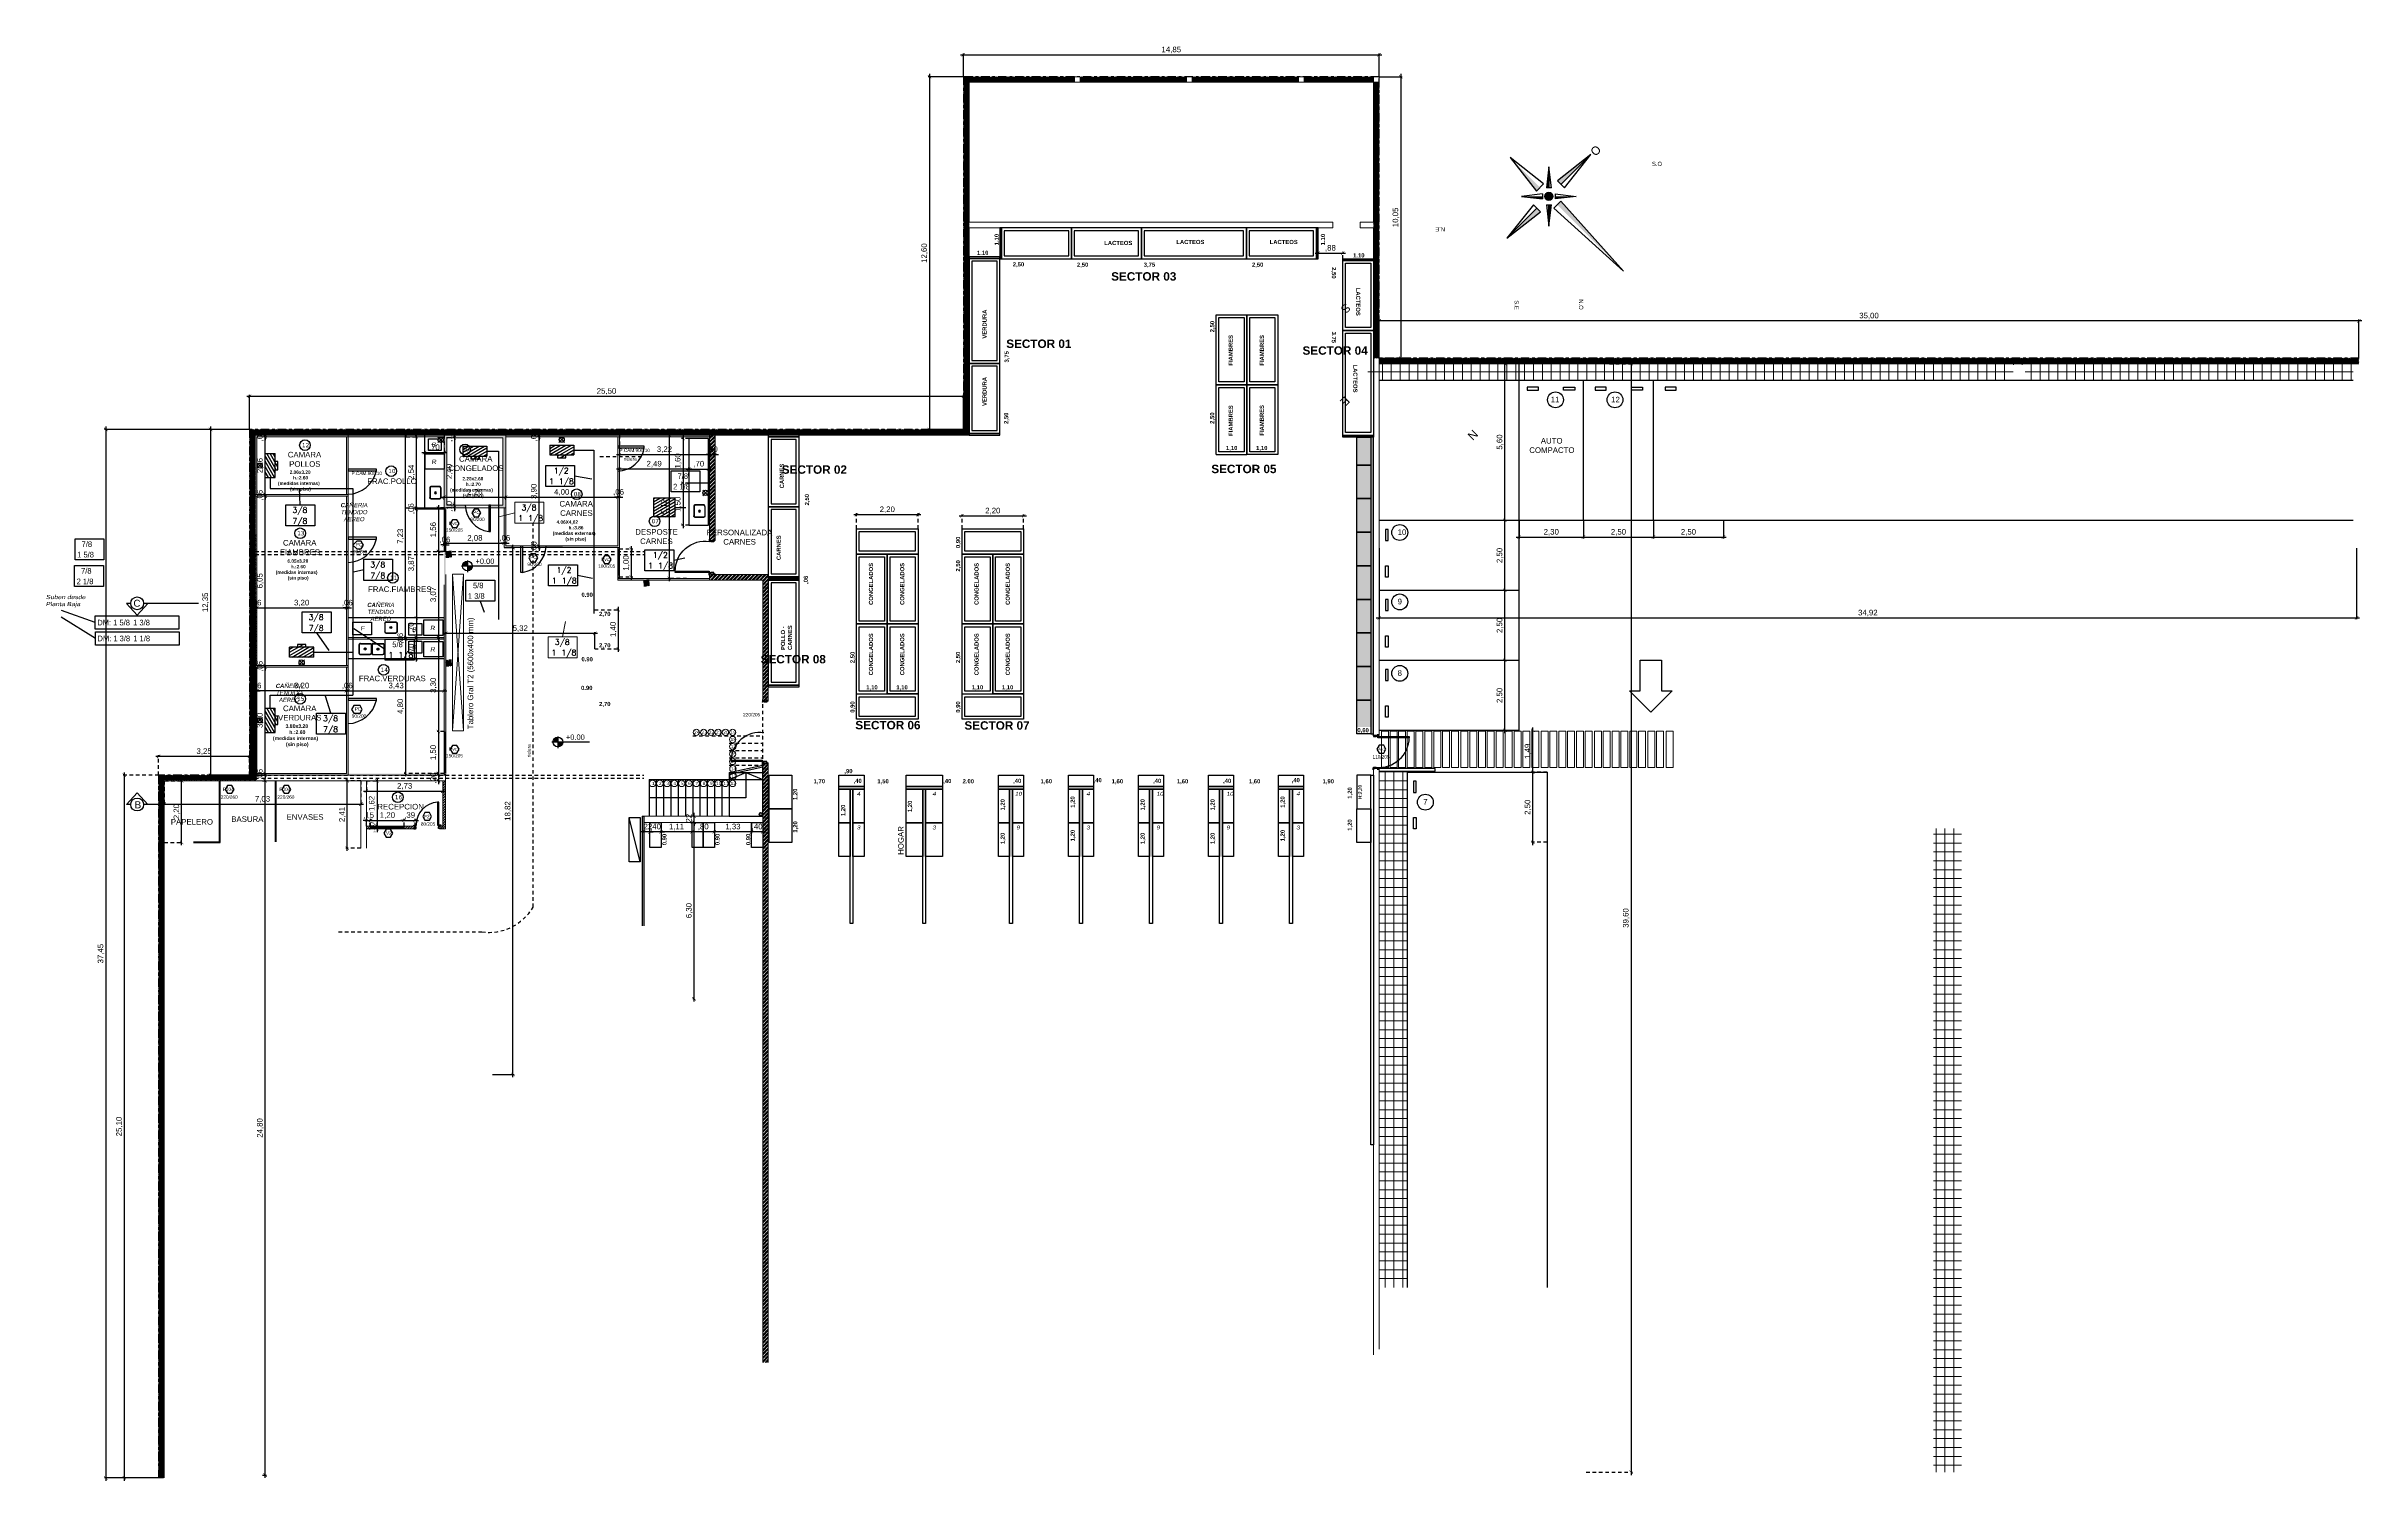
# Model space of a CAD drawing. Header units: metres. Extents: x 1093 to 1459, y -137 to 62.
# Drawn here: x 1092.7 to 1175.4, y -38 to 13.2 of the extents above; entities that cross this region are included whole.
import ezdxf

# ---------------------------------------------------------------- set-up
doc = ezdxf.new("R2010")
doc.units = ezdxf.units.M
doc.header["$LTSCALE"] = 0.508
doc.header["$PDMODE"] = 1
doc.header["$PDSIZE"] = -2
for name, pattern in [('ACAD_ISO10W100', [18, 12, -3, 0, -3]), ('HIDDEN', [0.375, 0.25, -0.125]), ('HIDDEN2', [0.1875, 0.125, -0.0625])]:
    doc.linetypes.add(name, pattern=pattern)
doc.layers.get('0').update_dxf_attribs({"color": 9})
doc.layers.get('Defpoints').update_dxf_attribs({"color": 9})
for name, color, linetype in [('01-C.HORMIGON', 9, 'Continuous'), ('1-EJES', 9, 'ACAD_ISO10W100'), ('1-PROY', 9, 'HIDDEN'), ('2-Corte', 9, 'Continuous'), ('2-Desig-Carp', 9, 'Continuous'), ('2-texto', 9, 'Continuous'), ('3-camara', 9, 'Continuous'), ('3-muros', 9, 'Continuous'), ('3-tabiques', 9, 'Continuous'), ('4-carpinterias', 9, 'Continuous'), ('7-artef', 9, 'Continuous'), ('7-equipamiento', 9, 'Continuous'), ('8-cota equipam.', 9, 'Continuous'), ('8-cotas-100', 9, 'Continuous'), ('8-NIVEL-1-50', 9, 'Continuous'), ('9-Hatch', 9, 'Continuous'), ('9-Hatch existente', 9, 'Continuous'), ('9-PISOS', 9, 'Continuous'), ('arq carpinterias', 9, 'Continuous'), ('artef', 9, 'Continuous'), ('Estructura', 9, 'HIDDEN2'), ('IFA-CAÑOCOBRE', 44, 'Continuous'), ('IFA-Desagues', 212, 'Continuous'), ('IFA-MEDIA 02', 40, 'Continuous'), ('IFA-TEXTOS', 70, 'Continuous'), ('instalación', 9, 'Continuous'), ('NOMENCLATURA SOLADOS', 9, 'Continuous')]:
    doc.layers.add(name, color=color, linetype=linetype)
for name, color, linetype, lineweight in [('IFA-BAJA 01', 164, 'Continuous', 30), ('IFA-BAJA 02', 164, 'Continuous', 0), ('IFA-MEDIA 01', 30, 'Continuous', 30)]:
    doc.layers.add(name, color=color, linetype=linetype, lineweight=lineweight)
doc.styles.add('ARIAL', font='arial.ttf', dxfattribs={"width": 1.15, "oblique": 10})
doc.styles.add('Helvetica (bold)', font='')
doc.styles.add('swiss', font='swissel.ttf')
doc.styles.get('Helvetica (bold)').set_extended_font_data('Helvetica', bold=True)
doc.dimstyles.new('dim-100', dxfattribs={"dimtxt": 0.2, "dimasz": 0.12, "dimexe": 0.05, "dimexo": 0, "dimgap": 0.05, "dimtad": 1, "dimzin": 4, "dimtxsty": 'swiss', "dimblk": 'ARCHTICK', "dimcen": 0.5, "dimdle": 0.1, "dimclrd": 256, "dimclre": 252, "dimclrt": 256, "dimadec": 0, "dimazin": 0, "dimtfac": 1, "dimtix": 1, "dimtmove": 2, "dimatfit": 3, "dimldrblk": 'OPEN30', "dimfxl": 0.05, "dimtolj": 1, "dimtzin": 0, "dimarcsym": 0})
pattern_1 = [(45, (-161.83503, 0), (-0.067351921, 0.067351921), []), (45, (-161.79013, 0), (-0.067351921, 0.067351921), [])]
pattern_2 = [(315, (-161.835035, 0), (0.0224506403, 0.0224506403), [])]

# ---------------------------------------------------------------- blocks, each defined once
blk = doc.blocks.new('PUERTA EMERG')
for p, q in [((354.091, -229.695), (354.241, -229.695)), ((354.091, -229.725), (354.091, -229.695)), ((354.141, -229.725), (354.091, -229.725)), ((354.141, -229.737), (354.141, -229.725)), ((354.241, -229.737), (354.141, -229.737)), ((354.241, -229.695), (354.241, -229.737)), ((354.141, -230.849), (354.091, -230.849)), ((354.091, -230.849), (354.091, -230.879)), ((354.091, -230.879), (354.241, -230.879)), ((354.241, -230.837), (354.141, -230.837)), ((354.141, -230.837), (354.141, -230.849)), ((354.241, -230.879), (354.241, -230.837))]:
    blk.add_line(p, q)
for points in [[(354.091, -229.71), (354.091, -229.649), (354.081, -229.649), (354.081, -229.71)], [(354.241, -229.71), (354.241, -229.649), (354.251, -229.649), (354.251, -229.71)], [(352.965, -230.793), (354.084, -230.793), (354.084, -230.838), (352.965, -230.838)], [(354.091, -230.864), (354.091, -230.925), (354.081, -230.925), (354.081, -230.864)], [(354.241, -230.864), (354.241, -230.925), (354.251, -230.925), (354.251, -230.864)]]:
    blk.add_lwpolyline(points, close=True)
blk.add_circle((354.084, -230.847), 0.006)
at = {"color": 252}
blk.add_arc((354.047, -230.816), 1.083, 85.05257, 178.7845, dxfattribs=at)
blk.add_arc((353.873, -230.833), 0.908, 179.71624, 180.28376)
blk = doc.blocks.new('_ARCHTICK')
at = {"color": 0, "linetype": 'ByBlock', "const_width": 0.15}
blk.add_lwpolyline([(-0.5, -0.5), (0.5, 0.5)], dxfattribs=at)
blk = doc.blocks.new('*D601')
at = {"layer": '8-cotas-100', "linetype": 'Continuous', "lineweight": -2, "transparency": 16777216}
blk.add_line((1175.439, 3.411), (1140.239, 3.411), dxfattribs=at)
at = {"layer": '8-cotas-100', "color": 252, "linetype": 'Continuous', "lineweight": -2, "transparency": 16777216}
for p, q in [((1140.339, 2.083), (1140.339, 3.461)), ((1175.339, 2.083), (1175.339, 3.461))]:
    blk.add_line(p, q, dxfattribs=at)
at = {"layer": 'Defpoints', "color": 0, "linetype": 'Continuous', "transparency": 16777216}
for p in [(1140.339, 3.411), (1140.339, 2.083), (1175.339, 2.083)]:
    blk.add_point(p, dxfattribs=at)
at = {"layer": '8-cotas-100', "linetype": 'Continuous', "lineweight": -2, "transparency": 16777216, "xscale": 0.12, "yscale": 0.12, "zscale": 0.12, "rotation": 180}
blk.add_blockref('_ARCHTICK', (1140.339, 3.411), dxfattribs=at)
at = {"layer": '8-cotas-100', "linetype": 'Continuous', "lineweight": -2, "transparency": 16777216, "xscale": 0.12, "yscale": 0.12, "zscale": 0.12}
blk.add_blockref('_ARCHTICK', (1175.339, 3.411), dxfattribs=at)
at = {"layer": '8-cotas-100', "linetype": 'Continuous', "lineweight": 0, "transparency": 16777216, "insert": (1157.839, 3.583), "char_height": 0.2, "attachment_point": 5, "style": 'swiss'}
blk.add_mtext('\\A1;35,00', dxfattribs=at)
blk = doc.blocks.new('_Open30')
at = {"color": 0, "linetype": 'ByBlock', "lineweight": -2}
for p, q in [((-1, 0.27), (0, 0)), ((0, 0), (-1, -0.27)), ((0, 0), (-1, 0))]:
    blk.add_line(p, q, dxfattribs=at)
blk = doc.blocks.new('*D602')
at = {"layer": '8-cotas-100', "linetype": 'Continuous', "lineweight": -2, "transparency": 16777216}
blk.add_line((1125.389, 12.916), (1140.439, 12.916), dxfattribs=at)
at = {"layer": '8-cotas-100', "color": 252, "linetype": 'Continuous', "lineweight": -2, "transparency": 16777216}
for p, q in [((1125.489, 12.133), (1125.489, 12.966)), ((1140.339, 12.133), (1140.339, 12.966))]:
    blk.add_line(p, q, dxfattribs=at)
at = {"layer": 'Defpoints', "color": 0, "linetype": 'Continuous', "transparency": 16777216}
for p in [(1140.339, 12.916), (1125.489, 12.133), (1140.339, 12.133)]:
    blk.add_point(p, dxfattribs=at)
at = {"layer": '8-cotas-100', "linetype": 'Continuous', "lineweight": -2, "transparency": 16777216, "xscale": 0.12, "yscale": 0.12, "zscale": 0.12, "rotation": 180}
blk.add_blockref('_ARCHTICK', (1125.489, 12.916), dxfattribs=at)
at = {"layer": '8-cotas-100', "linetype": 'Continuous', "lineweight": -2, "transparency": 16777216, "xscale": 0.12, "yscale": 0.12, "zscale": 0.12}
blk.add_blockref('_ARCHTICK', (1140.339, 12.916), dxfattribs=at)
at = {"layer": '8-cotas-100', "linetype": 'Continuous', "lineweight": 0, "transparency": 16777216, "insert": (1132.914, 13.088), "char_height": 0.2, "attachment_point": 5, "style": 'swiss'}
blk.add_mtext('\\A1;14,85', dxfattribs=at)
blk = doc.blocks.new('*D603')
at = {"layer": '8-cotas-100', "color": 252, "linetype": 'Continuous', "lineweight": -2, "transparency": 16777216}
for p, q in [((1125.489, 12.133), (1124.225, 12.133)), ((1125.489, -0.467), (1124.225, -0.467))]:
    blk.add_line(p, q, dxfattribs=at)
at = {"layer": '8-cotas-100', "linetype": 'Continuous', "lineweight": -2, "transparency": 16777216}
blk.add_line((1124.275, 12.233), (1124.275, -0.567), dxfattribs=at)
at = {"layer": 'Defpoints', "color": 0, "linetype": 'Continuous', "transparency": 16777216}
for p in [(1125.489, 12.133), (1124.275, -0.467), (1125.489, -0.467)]:
    blk.add_point(p, dxfattribs=at)
at = {"layer": '8-cotas-100', "linetype": 'Continuous', "lineweight": -2, "transparency": 16777216, "xscale": 0.12, "yscale": 0.12, "zscale": 0.12}
for p, rotation in [((1124.275, 12.133), 90), ((1124.275, -0.467), 270)]:
    blk.add_blockref('_ARCHTICK', p, dxfattribs=dict(at, rotation=rotation))
at = {"layer": '8-cotas-100', "linetype": 'Continuous', "lineweight": 0, "transparency": 16777216, "insert": (1124.103, 5.833), "char_height": 0.2, "attachment_point": 5, "rotation": 90, "style": 'swiss'}
blk.add_mtext('\\A1;12,60', dxfattribs=at)
blk = doc.blocks.new('*D604')
at = {"layer": '8-cotas-100', "linetype": 'Continuous', "lineweight": -2, "transparency": 16777216}
blk.add_line((1099.889, 0.717), (1125.589, 0.717), dxfattribs=at)
at = {"layer": '8-cotas-100', "color": 252, "linetype": 'Continuous', "lineweight": -2, "transparency": 16777216}
for p, q in [((1099.989, -0.467), (1099.989, 0.767)), ((1125.489, -0.467), (1125.489, 0.767))]:
    blk.add_line(p, q, dxfattribs=at)
at = {"layer": 'Defpoints', "color": 0, "linetype": 'Continuous', "transparency": 16777216}
for p in [(1125.489, 0.717), (1099.989, -0.467), (1125.489, -0.467)]:
    blk.add_point(p, dxfattribs=at)
at = {"layer": '8-cotas-100', "linetype": 'Continuous', "lineweight": -2, "transparency": 16777216, "xscale": 0.12, "yscale": 0.12, "zscale": 0.12, "rotation": 180}
blk.add_blockref('_ARCHTICK', (1099.989, 0.717), dxfattribs=at)
at = {"layer": '8-cotas-100', "linetype": 'Continuous', "lineweight": -2, "transparency": 16777216, "xscale": 0.12, "yscale": 0.12, "zscale": 0.12}
blk.add_blockref('_ARCHTICK', (1125.489, 0.717), dxfattribs=at)
at = {"layer": '8-cotas-100', "linetype": 'Continuous', "lineweight": 0, "transparency": 16777216, "insert": (1112.739, 0.889), "char_height": 0.2, "attachment_point": 5, "style": 'swiss'}
blk.add_mtext('\\A1;25,50', dxfattribs=at)
blk = doc.blocks.new('*D605')
at = {"layer": '8-cotas-100', "color": 252, "linetype": 'Continuous', "lineweight": -2, "transparency": 16777216}
for p, q in [((1099.989, -0.467), (1098.545, -0.467)), ((1099.989, -12.817), (1098.545, -12.817))]:
    blk.add_line(p, q, dxfattribs=at)
at = {"layer": '8-cotas-100', "linetype": 'Continuous', "lineweight": -2, "transparency": 16777216}
blk.add_line((1098.595, -0.367), (1098.595, -12.917), dxfattribs=at)
at = {"layer": 'Defpoints', "color": 0, "linetype": 'Continuous', "transparency": 16777216}
for p in [(1099.989, -0.467), (1098.595, -12.817), (1099.989, -12.817)]:
    blk.add_point(p, dxfattribs=at)
at = {"layer": '8-cotas-100', "linetype": 'Continuous', "lineweight": -2, "transparency": 16777216, "xscale": 0.12, "yscale": 0.12, "zscale": 0.12}
for p, rotation in [((1098.595, -0.467), 90), ((1098.595, -12.817), 270)]:
    blk.add_blockref('_ARCHTICK', p, dxfattribs=dict(at, rotation=rotation))
at = {"layer": '8-cotas-100', "linetype": 'Continuous', "lineweight": 0, "transparency": 16777216, "insert": (1098.423, -6.642), "char_height": 0.2, "attachment_point": 5, "rotation": 90, "style": 'swiss'}
blk.add_mtext('\\A1;12,35', dxfattribs=at)
blk = doc.blocks.new('*D606')
at = {"layer": '8-cotas-100', "color": 252, "linetype": 'Continuous', "lineweight": -2, "transparency": 16777216}
for p, q in [((1100.219, -12.817), (1100.593, -12.817)), ((1100.249, -12.757), (1100.593, -12.757))]:
    blk.add_line(p, q, dxfattribs=at)
at = {"layer": '8-cotas-100', "linetype": 'Continuous', "lineweight": -2, "transparency": 16777216}
for p, q in [((1100.543, -12.757), (1100.543, -12.637)), ((1100.543, -12.817), (1100.543, -12.757)), ((1100.543, -12.817), (1100.543, -12.937))]:
    blk.add_line(p, q, dxfattribs=at)
at = {"layer": 'Defpoints', "color": 0, "linetype": 'Continuous', "transparency": 16777216}
for p in [(1100.219, -12.817), (1100.249, -12.757), (1100.543, -12.757)]:
    blk.add_point(p, dxfattribs=at)
at = {"layer": '8-cotas-100', "linetype": 'Continuous', "lineweight": -2, "transparency": 16777216, "xscale": 0.12, "yscale": 0.12, "zscale": 0.12}
for p, rotation in [((1100.543, -12.757), 270), ((1100.543, -12.817), 90)]:
    blk.add_blockref('_ARCHTICK', p, dxfattribs=dict(at, rotation=rotation))
at = {"layer": '8-cotas-100', "linetype": 'Continuous', "lineweight": 0, "transparency": 16777216, "insert": (1100.372, -12.787), "char_height": 0.2, "attachment_point": 5, "rotation": 90, "style": 'swiss'}
blk.add_mtext('\\A1;,06', dxfattribs=at)
blk = doc.blocks.new('*D607')
at = {"layer": '8-cotas-100', "color": 252, "linetype": 'Continuous', "lineweight": -2, "transparency": 16777216}
for p, q in [((1145.339, -3.717), (1145.339, -4.363)), ((1147.639, -3.717), (1147.639, -4.363))]:
    blk.add_line(p, q, dxfattribs=at)
at = {"layer": '8-cotas-100', "linetype": 'Continuous', "lineweight": -2, "transparency": 16777216}
blk.add_line((1145.239, -4.313), (1147.739, -4.313), dxfattribs=at)
at = {"layer": 'Defpoints', "color": 0, "linetype": 'Continuous', "transparency": 16777216}
for p in [(1145.339, -3.717), (1147.639, -3.717), (1147.639, -4.313)]:
    blk.add_point(p, dxfattribs=at)
at = {"layer": '8-cotas-100', "linetype": 'Continuous', "lineweight": -2, "transparency": 16777216, "xscale": 0.12, "yscale": 0.12, "zscale": 0.12, "rotation": 180}
blk.add_blockref('_ARCHTICK', (1145.339, -4.313), dxfattribs=at)
at = {"layer": '8-cotas-100', "linetype": 'Continuous', "lineweight": -2, "transparency": 16777216, "xscale": 0.12, "yscale": 0.12, "zscale": 0.12}
blk.add_blockref('_ARCHTICK', (1147.639, -4.313), dxfattribs=at)
at = {"layer": '8-cotas-100', "linetype": 'Continuous', "lineweight": 0, "transparency": 16777216, "insert": (1146.489, -4.141), "char_height": 0.2, "attachment_point": 5, "style": 'swiss'}
blk.add_mtext('\\A1;2,30', dxfattribs=at)
blk = doc.blocks.new('*D608')
at = {"layer": '8-cotas-100', "color": 252, "linetype": 'Continuous', "lineweight": -2, "transparency": 16777216}
for p, q in [((1147.639, -3.717), (1147.639, -4.363)), ((1150.139, -3.717), (1150.139, -4.363))]:
    blk.add_line(p, q, dxfattribs=at)
at = {"layer": '8-cotas-100', "linetype": 'Continuous', "lineweight": -2, "transparency": 16777216}
blk.add_line((1147.539, -4.313), (1150.239, -4.313), dxfattribs=at)
at = {"layer": 'Defpoints', "color": 0, "linetype": 'Continuous', "transparency": 16777216}
for p in [(1147.639, -3.717), (1150.139, -3.717), (1150.139, -4.313)]:
    blk.add_point(p, dxfattribs=at)
at = {"layer": '8-cotas-100', "linetype": 'Continuous', "lineweight": -2, "transparency": 16777216, "xscale": 0.12, "yscale": 0.12, "zscale": 0.12, "rotation": 180}
blk.add_blockref('_ARCHTICK', (1147.639, -4.313), dxfattribs=at)
at = {"layer": '8-cotas-100', "linetype": 'Continuous', "lineweight": -2, "transparency": 16777216, "xscale": 0.12, "yscale": 0.12, "zscale": 0.12}
blk.add_blockref('_ARCHTICK', (1150.139, -4.313), dxfattribs=at)
at = {"layer": '8-cotas-100', "linetype": 'Continuous', "lineweight": 0, "transparency": 16777216, "insert": (1148.889, -4.141), "char_height": 0.2, "attachment_point": 5, "style": 'swiss'}
blk.add_mtext('\\A1;2,50', dxfattribs=at)
blk = doc.blocks.new('*D609')
at = {"layer": '8-cotas-100', "color": 252, "linetype": 'Continuous', "lineweight": -2, "transparency": 16777216}
for p, q in [((1150.139, -3.717), (1150.139, -4.363)), ((1152.639, -3.717), (1152.639, -4.363))]:
    blk.add_line(p, q, dxfattribs=at)
at = {"layer": '8-cotas-100', "linetype": 'Continuous', "lineweight": -2, "transparency": 16777216}
blk.add_line((1150.039, -4.313), (1152.739, -4.313), dxfattribs=at)
at = {"layer": 'Defpoints', "color": 0, "linetype": 'Continuous', "transparency": 16777216}
for p in [(1150.139, -3.717), (1152.639, -3.717), (1152.639, -4.313)]:
    blk.add_point(p, dxfattribs=at)
at = {"layer": '8-cotas-100', "linetype": 'Continuous', "lineweight": -2, "transparency": 16777216, "xscale": 0.12, "yscale": 0.12, "zscale": 0.12, "rotation": 180}
blk.add_blockref('_ARCHTICK', (1150.139, -4.313), dxfattribs=at)
at = {"layer": '8-cotas-100', "linetype": 'Continuous', "lineweight": -2, "transparency": 16777216, "xscale": 0.12, "yscale": 0.12, "zscale": 0.12}
blk.add_blockref('_ARCHTICK', (1152.639, -4.313), dxfattribs=at)
at = {"layer": '8-cotas-100', "linetype": 'Continuous', "lineweight": 0, "transparency": 16777216, "insert": (1151.389, -4.141), "char_height": 0.2, "attachment_point": 5, "style": 'swiss'}
blk.add_mtext('\\A1;2,50', dxfattribs=at)
blk = doc.blocks.new('*D610')
at = {"layer": '8-cotas-100', "color": 252, "linetype": 'Continuous', "lineweight": -2, "transparency": 16777216}
for p, q in [((1140.339, -4.705), (1140.339, -7.249)), ((1175.256, -4.705), (1175.256, -7.249))]:
    blk.add_line(p, q, dxfattribs=at)
at = {"layer": '8-cotas-100', "linetype": 'Continuous', "lineweight": -2, "transparency": 16777216}
blk.add_line((1140.239, -7.199), (1175.356, -7.199), dxfattribs=at)
at = {"layer": 'Defpoints', "color": 0, "linetype": 'Continuous', "transparency": 16777216}
for p in [(1140.339, -4.705), (1175.256, -4.705), (1175.256, -7.199)]:
    blk.add_point(p, dxfattribs=at)
at = {"layer": '8-cotas-100', "linetype": 'Continuous', "lineweight": -2, "transparency": 16777216, "xscale": 0.12, "yscale": 0.12, "zscale": 0.12, "rotation": 180}
blk.add_blockref('_ARCHTICK', (1140.339, -7.199), dxfattribs=at)
at = {"layer": '8-cotas-100', "linetype": 'Continuous', "lineweight": -2, "transparency": 16777216, "xscale": 0.12, "yscale": 0.12, "zscale": 0.12}
blk.add_blockref('_ARCHTICK', (1175.256, -7.199), dxfattribs=at)
at = {"layer": '8-cotas-100', "linetype": 'Continuous', "lineweight": 0, "transparency": 16777216, "insert": (1157.797, -7.027), "char_height": 0.2, "attachment_point": 5, "style": 'swiss'}
blk.add_mtext('\\A1;34,92', dxfattribs=at)
blk = doc.blocks.new('*D611')
at = {"layer": '8-cotas-100', "color": 252, "linetype": 'Continuous', "lineweight": -2, "transparency": 16777216}
for p, q in [((1107.304, -0.667), (1107.254, -0.667)), ((1107.304, -0.767), (1107.254, -0.767))]:
    blk.add_line(p, q, dxfattribs=at)
at = {"layer": '8-cotas-100', "linetype": 'Continuous', "lineweight": -2, "transparency": 16777216}
for p, q in [((1107.304, -0.667), (1107.304, -0.547)), ((1107.304, -0.767), (1107.304, -0.667)), ((1107.304, -0.767), (1107.304, -0.887))]:
    blk.add_line(p, q, dxfattribs=at)
at = {"layer": 'Defpoints', "color": 0, "linetype": 'Continuous', "transparency": 16777216}
for p in [(1107.304, -0.667), (1107.304, -0.667), (1107.304, -0.767)]:
    blk.add_point(p, dxfattribs=at)
at = {"layer": '8-cotas-100', "linetype": 'Continuous', "lineweight": -2, "transparency": 16777216, "xscale": 0.12, "yscale": 0.12, "zscale": 0.12}
for p, rotation in [((1107.304, -0.667), 270), ((1107.304, -0.767), 90)]:
    blk.add_blockref('_ARCHTICK', p, dxfattribs=dict(at, rotation=rotation))
at = {"layer": '8-cotas-100', "linetype": 'Continuous', "lineweight": 0, "transparency": 16777216, "insert": (1107.132, -0.717), "char_height": 0.2, "attachment_point": 5, "rotation": 90, "style": 'swiss'}
blk.add_mtext('\\A1;,10', dxfattribs=at)
blk = doc.blocks.new('*D612')
at = {"layer": '8-cotas-100', "color": 252, "linetype": 'Continuous', "lineweight": -2, "transparency": 16777216}
for p, q in [((1110.329, -4.627), (1110.279, -4.627)), ((1111.169, -4.687), (1110.279, -4.687))]:
    blk.add_line(p, q, dxfattribs=at)
at = {"layer": '8-cotas-100', "linetype": 'Continuous', "lineweight": -2, "transparency": 16777216}
for p, q in [((1110.329, -4.627), (1110.329, -4.507)), ((1110.329, -4.687), (1110.329, -4.627)), ((1110.329, -4.687), (1110.329, -4.807))]:
    blk.add_line(p, q, dxfattribs=at)
at = {"layer": 'Defpoints', "color": 0, "linetype": 'Continuous', "transparency": 16777216}
for p in [(1110.329, -4.627), (1110.329, -4.627), (1111.169, -4.687)]:
    blk.add_point(p, dxfattribs=at)
at = {"layer": '8-cotas-100', "linetype": 'Continuous', "lineweight": -2, "transparency": 16777216, "xscale": 0.12, "yscale": 0.12, "zscale": 0.12}
for p, rotation in [((1110.329, -4.627), 270), ((1110.329, -4.687), 90)]:
    blk.add_blockref('_ARCHTICK', p, dxfattribs=dict(at, rotation=rotation))
at = {"layer": '8-cotas-100', "linetype": 'Continuous', "lineweight": 0, "transparency": 16777216, "insert": (1110.158, -4.657), "char_height": 0.2, "attachment_point": 5, "rotation": 90, "style": 'swiss'}
blk.add_mtext('\\A1;,06', dxfattribs=at)
blk = doc.blocks.new('*D613')
at = {"layer": '8-cotas-100', "color": 252, "linetype": 'Continuous', "lineweight": -2, "transparency": 16777216}
for p, q in [((1110.329, -0.727), (1110.279, -0.727)), ((1110.329, -4.627), (1110.279, -4.627))]:
    blk.add_line(p, q, dxfattribs=at)
at = {"layer": '8-cotas-100', "linetype": 'Continuous', "lineweight": -2, "transparency": 16777216}
blk.add_line((1110.329, -4.727), (1110.329, -0.627), dxfattribs=at)
at = {"layer": 'Defpoints', "color": 0, "linetype": 'Continuous', "transparency": 16777216}
for p in [(1110.329, -0.727), (1110.329, -0.727), (1110.329, -4.627)]:
    blk.add_point(p, dxfattribs=at)
at = {"layer": '8-cotas-100', "linetype": 'Continuous', "lineweight": -2, "transparency": 16777216, "xscale": 0.12, "yscale": 0.12, "zscale": 0.12}
for p, rotation in [((1110.329, -0.727), 90), ((1110.329, -4.627), 270)]:
    blk.add_blockref('_ARCHTICK', p, dxfattribs=dict(at, rotation=rotation))
at = {"layer": '8-cotas-100', "linetype": 'Continuous', "lineweight": 0, "transparency": 16777216, "insert": (1110.158, -2.677), "char_height": 0.2, "attachment_point": 5, "rotation": 90, "style": 'swiss'}
blk.add_mtext('\\A1;3,90', dxfattribs=at)
blk = doc.blocks.new('*D614')
at = {"layer": '8-cotas-100', "color": 252, "linetype": 'Continuous', "lineweight": -2, "transparency": 16777216}
for p, q in [((1110.329, -0.667), (1110.279, -0.667)), ((1110.329, -0.727), (1110.279, -0.727))]:
    blk.add_line(p, q, dxfattribs=at)
at = {"layer": '8-cotas-100', "linetype": 'Continuous', "lineweight": -2, "transparency": 16777216}
for p, q in [((1110.329, -0.667), (1110.329, -0.547)), ((1110.329, -0.727), (1110.329, -0.667)), ((1110.329, -0.727), (1110.329, -0.847))]:
    blk.add_line(p, q, dxfattribs=at)
at = {"layer": 'Defpoints', "color": 0, "linetype": 'Continuous', "transparency": 16777216}
for p in [(1110.329, -0.667), (1110.329, -0.667), (1110.329, -0.727)]:
    blk.add_point(p, dxfattribs=at)
at = {"layer": '8-cotas-100', "linetype": 'Continuous', "lineweight": -2, "transparency": 16777216, "xscale": 0.12, "yscale": 0.12, "zscale": 0.12}
for p, rotation in [((1110.329, -0.667), 270), ((1110.329, -0.727), 90)]:
    blk.add_blockref('_ARCHTICK', p, dxfattribs=dict(at, rotation=rotation))
at = {"layer": '8-cotas-100', "linetype": 'Continuous', "lineweight": 0, "transparency": 16777216, "insert": (1110.158, -0.697), "char_height": 0.2, "attachment_point": 5, "rotation": 90, "style": 'swiss'}
blk.add_mtext('\\A1;,06', dxfattribs=at)
blk = doc.blocks.new('*D615')
at = {"layer": '8-cotas-100', "linetype": 'Continuous', "lineweight": -2, "transparency": 16777216}
for p, q in [((1106.939, -4.587), (1106.819, -4.587)), ((1106.939, -4.587), (1106.999, -4.587)), ((1106.999, -4.587), (1107.119, -4.587))]:
    blk.add_line(p, q, dxfattribs=at)
at = {"layer": '8-cotas-100', "color": 252, "linetype": 'Continuous', "lineweight": -2, "transparency": 16777216}
for p, q in [((1106.939, -4.587), (1106.939, -4.537)), ((1106.999, -4.587), (1106.999, -4.537))]:
    blk.add_line(p, q, dxfattribs=at)
at = {"layer": 'Defpoints', "color": 0, "linetype": 'Continuous', "transparency": 16777216}
for p in [(1106.939, -4.587), (1106.999, -4.587), (1106.999, -4.587)]:
    blk.add_point(p, dxfattribs=at)
at = {"layer": '8-cotas-100', "linetype": 'Continuous', "lineweight": -2, "transparency": 16777216, "xscale": 0.12, "yscale": 0.12, "zscale": 0.12}
blk.add_blockref('_ARCHTICK', (1106.939, -4.587), dxfattribs=at)
at = {"layer": '8-cotas-100', "linetype": 'Continuous', "lineweight": -2, "transparency": 16777216, "xscale": 0.12, "yscale": 0.12, "zscale": 0.12, "rotation": 180}
blk.add_blockref('_ARCHTICK', (1106.999, -4.587), dxfattribs=at)
at = {"layer": '8-cotas-100', "linetype": 'Continuous', "lineweight": 0, "transparency": 16777216, "insert": (1106.969, -4.416), "char_height": 0.2, "attachment_point": 5, "style": 'swiss'}
blk.add_mtext('\\A1;,06', dxfattribs=at)
blk = doc.blocks.new('*D616')
at = {"layer": '8-cotas-100', "linetype": 'Continuous', "lineweight": -2, "transparency": 16777216}
blk.add_line((1106.899, -4.528), (1109.179, -4.528), dxfattribs=at)
at = {"layer": '8-cotas-100', "color": 252, "linetype": 'Continuous', "lineweight": -2, "transparency": 16777216}
for p, q in [((1106.999, -4.587), (1106.999, -4.478)), ((1109.079, -4.528), (1109.079, -4.478))]:
    blk.add_line(p, q, dxfattribs=at)
at = {"layer": 'Defpoints', "color": 0, "linetype": 'Continuous', "transparency": 16777216}
for p in [(1106.999, -4.587), (1109.079, -4.528), (1109.079, -4.528)]:
    blk.add_point(p, dxfattribs=at)
at = {"layer": '8-cotas-100', "linetype": 'Continuous', "lineweight": -2, "transparency": 16777216, "xscale": 0.12, "yscale": 0.12, "zscale": 0.12, "rotation": 180}
blk.add_blockref('_ARCHTICK', (1106.999, -4.528), dxfattribs=at)
at = {"layer": '8-cotas-100', "linetype": 'Continuous', "lineweight": -2, "transparency": 16777216, "xscale": 0.12, "yscale": 0.12, "zscale": 0.12}
blk.add_blockref('_ARCHTICK', (1109.079, -4.528), dxfattribs=at)
at = {"layer": '8-cotas-100', "linetype": 'Continuous', "lineweight": 0, "transparency": 16777216, "insert": (1108.039, -4.357), "char_height": 0.2, "attachment_point": 5, "style": 'swiss'}
blk.add_mtext('\\A1;2,08', dxfattribs=at)
blk = doc.blocks.new('*D617')
at = {"layer": '8-cotas-100', "linetype": 'Continuous', "lineweight": -2, "transparency": 16777216}
for p, q in [((1109.079, -4.528), (1108.959, -4.528)), ((1109.079, -4.528), (1109.139, -4.528)), ((1109.139, -4.528), (1109.259, -4.528))]:
    blk.add_line(p, q, dxfattribs=at)
at = {"layer": '8-cotas-100', "color": 252, "linetype": 'Continuous', "lineweight": -2, "transparency": 16777216}
for p, q in [((1109.079, -4.528), (1109.079, -4.478)), ((1109.139, -4.528), (1109.139, -4.478))]:
    blk.add_line(p, q, dxfattribs=at)
at = {"layer": 'Defpoints', "color": 0, "linetype": 'Continuous', "transparency": 16777216}
for p in [(1109.079, -4.528), (1109.139, -4.528), (1109.139, -4.528)]:
    blk.add_point(p, dxfattribs=at)
at = {"layer": '8-cotas-100', "linetype": 'Continuous', "lineweight": -2, "transparency": 16777216, "xscale": 0.12, "yscale": 0.12, "zscale": 0.12}
blk.add_blockref('_ARCHTICK', (1109.079, -4.528), dxfattribs=at)
at = {"layer": '8-cotas-100', "linetype": 'Continuous', "lineweight": -2, "transparency": 16777216, "xscale": 0.12, "yscale": 0.12, "zscale": 0.12, "rotation": 180}
blk.add_blockref('_ARCHTICK', (1109.139, -4.528), dxfattribs=at)
at = {"layer": '8-cotas-100', "linetype": 'Continuous', "lineweight": 0, "transparency": 16777216, "insert": (1109.109, -4.357), "char_height": 0.2, "attachment_point": 5, "style": 'swiss'}
blk.add_mtext('\\A1;,06', dxfattribs=at)
blk = doc.blocks.new('*D618')
at = {"layer": '8-cotas-100', "color": 252, "linetype": 'Continuous', "lineweight": -2, "transparency": 16777216}
for p, q in [((1100.219, -12.817), (1100.593, -12.817)), ((1100.249, -12.757), (1100.593, -12.757))]:
    blk.add_line(p, q, dxfattribs=at)
at = {"layer": '8-cotas-100', "linetype": 'Continuous', "lineweight": -2, "transparency": 16777216}
for p, q in [((1100.543, -12.757), (1100.543, -12.637)), ((1100.543, -12.817), (1100.543, -12.757)), ((1100.543, -12.817), (1100.543, -12.937))]:
    blk.add_line(p, q, dxfattribs=at)
at = {"layer": 'Defpoints', "color": 0, "linetype": 'Continuous', "transparency": 16777216}
for p in [(1100.219, -12.817), (1100.249, -12.757), (1100.543, -12.757)]:
    blk.add_point(p, dxfattribs=at)
at = {"layer": '8-cotas-100', "linetype": 'Continuous', "lineweight": -2, "transparency": 16777216, "xscale": 0.12, "yscale": 0.12, "zscale": 0.12}
for p, rotation in [((1100.543, -12.757), 270), ((1100.543, -12.817), 90)]:
    blk.add_blockref('_ARCHTICK', p, dxfattribs=dict(at, rotation=rotation))
at = {"layer": '8-cotas-100', "linetype": 'Continuous', "lineweight": 0, "transparency": 16777216, "insert": (1100.372, -12.787), "char_height": 0.2, "attachment_point": 5, "rotation": 90, "style": 'swiss'}
blk.add_mtext('\\A1;,06', dxfattribs=at)
blk = doc.blocks.new('*D619')
at = {"layer": '8-cotas-100', "color": 252, "linetype": 'Continuous', "lineweight": -2, "transparency": 16777216}
for p, q in [((1100.543, -8.957), (1100.493, -8.957)), ((1100.249, -12.757), (1100.593, -12.757))]:
    blk.add_line(p, q, dxfattribs=at)
at = {"layer": '8-cotas-100', "linetype": 'Continuous', "lineweight": -2, "transparency": 16777216}
blk.add_line((1100.543, -12.857), (1100.543, -8.857), dxfattribs=at)
at = {"layer": 'Defpoints', "color": 0, "linetype": 'Continuous', "transparency": 16777216}
for p in [(1100.543, -8.957), (1100.543, -8.957), (1100.249, -12.757)]:
    blk.add_point(p, dxfattribs=at)
at = {"layer": '8-cotas-100', "linetype": 'Continuous', "lineweight": -2, "transparency": 16777216, "xscale": 0.12, "yscale": 0.12, "zscale": 0.12}
for p, rotation in [((1100.543, -8.957), 90), ((1100.543, -12.757), 270)]:
    blk.add_blockref('_ARCHTICK', p, dxfattribs=dict(at, rotation=rotation))
at = {"layer": '8-cotas-100', "linetype": 'Continuous', "lineweight": 0, "transparency": 16777216, "insert": (1100.372, -10.857), "char_height": 0.2, "attachment_point": 5, "rotation": 90, "style": 'swiss'}
blk.add_mtext('\\A1;3,80', dxfattribs=at)
blk = doc.blocks.new('*D620')
at = {"layer": '8-cotas-100', "color": 252, "linetype": 'Continuous', "lineweight": -2, "transparency": 16777216}
for p, q in [((1100.543, -8.897), (1100.493, -8.897)), ((1100.543, -8.957), (1100.493, -8.957))]:
    blk.add_line(p, q, dxfattribs=at)
at = {"layer": '8-cotas-100', "linetype": 'Continuous', "lineweight": -2, "transparency": 16777216}
for p, q in [((1100.543, -8.897), (1100.543, -8.777)), ((1100.543, -8.957), (1100.543, -8.897)), ((1100.543, -8.957), (1100.543, -9.077))]:
    blk.add_line(p, q, dxfattribs=at)
at = {"layer": 'Defpoints', "color": 0, "linetype": 'Continuous', "transparency": 16777216}
for p in [(1100.543, -8.897), (1100.543, -8.897), (1100.543, -8.957)]:
    blk.add_point(p, dxfattribs=at)
at = {"layer": '8-cotas-100', "linetype": 'Continuous', "lineweight": -2, "transparency": 16777216, "xscale": 0.12, "yscale": 0.12, "zscale": 0.12}
for p, rotation in [((1100.543, -8.897), 270), ((1100.543, -8.957), 90)]:
    blk.add_blockref('_ARCHTICK', p, dxfattribs=dict(at, rotation=rotation))
at = {"layer": '8-cotas-100', "linetype": 'Continuous', "lineweight": 0, "transparency": 16777216, "insert": (1100.372, -8.927), "char_height": 0.2, "attachment_point": 5, "rotation": 90, "style": 'swiss'}
blk.add_mtext('\\A1;,06', dxfattribs=at)
blk = doc.blocks.new('*D621')
at = {"layer": '8-cotas-100', "color": 252, "linetype": 'Continuous', "lineweight": -2, "transparency": 16777216}
for p, q in [((1100.543, -2.847), (1100.493, -2.847)), ((1100.543, -8.897), (1100.493, -8.897))]:
    blk.add_line(p, q, dxfattribs=at)
at = {"layer": '8-cotas-100', "linetype": 'Continuous', "lineweight": -2, "transparency": 16777216}
blk.add_line((1100.543, -8.997), (1100.543, -2.747), dxfattribs=at)
at = {"layer": 'Defpoints', "color": 0, "linetype": 'Continuous', "transparency": 16777216}
for p in [(1100.543, -2.847), (1100.543, -2.847), (1100.543, -8.897)]:
    blk.add_point(p, dxfattribs=at)
at = {"layer": '8-cotas-100', "linetype": 'Continuous', "lineweight": -2, "transparency": 16777216, "xscale": 0.12, "yscale": 0.12, "zscale": 0.12}
for p, rotation in [((1100.543, -2.847), 90), ((1100.543, -8.897), 270)]:
    blk.add_blockref('_ARCHTICK', p, dxfattribs=dict(at, rotation=rotation))
at = {"layer": '8-cotas-100', "linetype": 'Continuous', "lineweight": 0, "transparency": 16777216, "insert": (1100.372, -5.872), "char_height": 0.2, "attachment_point": 5, "rotation": 90, "style": 'swiss'}
blk.add_mtext('\\A1;6,05', dxfattribs=at)
blk = doc.blocks.new('*D622')
at = {"layer": '8-cotas-100', "color": 252, "linetype": 'Continuous', "lineweight": -2, "transparency": 16777216}
for p, q in [((1100.543, -2.787), (1100.493, -2.787)), ((1100.543, -2.847), (1100.493, -2.847))]:
    blk.add_line(p, q, dxfattribs=at)
at = {"layer": '8-cotas-100', "linetype": 'Continuous', "lineweight": -2, "transparency": 16777216}
for p, q in [((1100.543, -2.787), (1100.543, -2.667)), ((1100.543, -2.847), (1100.543, -2.787)), ((1100.543, -2.847), (1100.543, -2.967))]:
    blk.add_line(p, q, dxfattribs=at)
at = {"layer": 'Defpoints', "color": 0, "linetype": 'Continuous', "transparency": 16777216}
for p in [(1100.543, -2.787), (1100.543, -2.787), (1100.543, -2.847)]:
    blk.add_point(p, dxfattribs=at)
at = {"layer": '8-cotas-100', "linetype": 'Continuous', "lineweight": -2, "transparency": 16777216, "xscale": 0.12, "yscale": 0.12, "zscale": 0.12}
for p, rotation in [((1100.543, -2.787), 270), ((1100.543, -2.847), 90)]:
    blk.add_blockref('_ARCHTICK', p, dxfattribs=dict(at, rotation=rotation))
at = {"layer": '8-cotas-100', "linetype": 'Continuous', "lineweight": 0, "transparency": 16777216, "insert": (1100.372, -2.817), "char_height": 0.2, "attachment_point": 5, "rotation": 90, "style": 'swiss'}
blk.add_mtext('\\A1;,06', dxfattribs=at)
blk = doc.blocks.new('*D623')
at = {"layer": '8-cotas-100', "color": 252, "linetype": 'Continuous', "lineweight": -2, "transparency": 16777216}
for p, q in [((1100.543, -0.727), (1100.493, -0.727)), ((1100.543, -2.787), (1100.493, -2.787))]:
    blk.add_line(p, q, dxfattribs=at)
at = {"layer": '8-cotas-100', "linetype": 'Continuous', "lineweight": -2, "transparency": 16777216}
blk.add_line((1100.543, -2.887), (1100.543, -0.627), dxfattribs=at)
at = {"layer": 'Defpoints', "color": 0, "linetype": 'Continuous', "transparency": 16777216}
for p in [(1100.543, -0.727), (1100.543, -0.727), (1100.543, -2.787)]:
    blk.add_point(p, dxfattribs=at)
at = {"layer": '8-cotas-100', "linetype": 'Continuous', "lineweight": -2, "transparency": 16777216, "xscale": 0.12, "yscale": 0.12, "zscale": 0.12}
for p, rotation in [((1100.543, -0.727), 90), ((1100.543, -2.787), 270)]:
    blk.add_blockref('_ARCHTICK', p, dxfattribs=dict(at, rotation=rotation))
at = {"layer": '8-cotas-100', "linetype": 'Continuous', "lineweight": 0, "transparency": 16777216, "insert": (1100.372, -1.757), "char_height": 0.2, "attachment_point": 5, "rotation": 90, "style": 'swiss'}
blk.add_mtext('\\A1;2,06', dxfattribs=at)
blk = doc.blocks.new('*D624')
at = {"layer": '8-cotas-100', "color": 252, "linetype": 'Continuous', "lineweight": -2, "transparency": 16777216}
for p, q in [((1100.543, -0.667), (1100.493, -0.667)), ((1100.543, -0.727), (1100.493, -0.727))]:
    blk.add_line(p, q, dxfattribs=at)
at = {"layer": '8-cotas-100', "linetype": 'Continuous', "lineweight": -2, "transparency": 16777216}
for p, q in [((1100.543, -0.667), (1100.543, -0.547)), ((1100.543, -0.727), (1100.543, -0.667)), ((1100.543, -0.727), (1100.543, -0.847))]:
    blk.add_line(p, q, dxfattribs=at)
at = {"layer": 'Defpoints', "color": 0, "linetype": 'Continuous', "transparency": 16777216}
for p in [(1100.543, -0.667), (1100.543, -0.667), (1100.543, -0.727)]:
    blk.add_point(p, dxfattribs=at)
at = {"layer": '8-cotas-100', "linetype": 'Continuous', "lineweight": -2, "transparency": 16777216, "xscale": 0.12, "yscale": 0.12, "zscale": 0.12}
for p, rotation in [((1100.543, -0.667), 270), ((1100.543, -0.727), 90)]:
    blk.add_blockref('_ARCHTICK', p, dxfattribs=dict(at, rotation=rotation))
at = {"layer": '8-cotas-100', "linetype": 'Continuous', "lineweight": 0, "transparency": 16777216, "insert": (1100.372, -0.697), "char_height": 0.2, "attachment_point": 5, "rotation": 90, "style": 'swiss'}
blk.add_mtext('\\A1;,06', dxfattribs=at)
blk = doc.blocks.new('*D625')
at = {"layer": '8-cotas-100', "linetype": 'Continuous', "lineweight": -2, "transparency": 16777216}
for p, q in [((1100.189, -6.842), (1100.069, -6.842)), ((1100.189, -6.842), (1100.249, -6.842)), ((1100.249, -6.842), (1100.369, -6.842))]:
    blk.add_line(p, q, dxfattribs=at)
at = {"layer": '8-cotas-100', "color": 252, "linetype": 'Continuous', "lineweight": -2, "transparency": 16777216}
for p, q in [((1100.189, -6.842), (1100.189, -6.792)), ((1100.249, -6.842), (1100.249, -6.792))]:
    blk.add_line(p, q, dxfattribs=at)
at = {"layer": 'Defpoints', "color": 0, "linetype": 'Continuous', "transparency": 16777216}
for p in [(1100.189, -6.842), (1100.249, -6.842), (1100.249, -6.842)]:
    blk.add_point(p, dxfattribs=at)
at = {"layer": '8-cotas-100', "linetype": 'Continuous', "lineweight": -2, "transparency": 16777216, "xscale": 0.12, "yscale": 0.12, "zscale": 0.12}
blk.add_blockref('_ARCHTICK', (1100.189, -6.842), dxfattribs=at)
at = {"layer": '8-cotas-100', "linetype": 'Continuous', "lineweight": -2, "transparency": 16777216, "xscale": 0.12, "yscale": 0.12, "zscale": 0.12, "rotation": 180}
blk.add_blockref('_ARCHTICK', (1100.249, -6.842), dxfattribs=at)
at = {"layer": '8-cotas-100', "linetype": 'Continuous', "lineweight": 0, "transparency": 16777216, "insert": (1100.219, -6.671), "char_height": 0.2, "attachment_point": 5, "style": 'swiss'}
blk.add_mtext('\\A1;,06', dxfattribs=at)
blk = doc.blocks.new('*D626')
at = {"layer": '8-cotas-100', "linetype": 'Continuous', "lineweight": -2, "transparency": 16777216}
blk.add_line((1100.149, -6.842), (1103.549, -6.842), dxfattribs=at)
at = {"layer": '8-cotas-100', "color": 252, "linetype": 'Continuous', "lineweight": -2, "transparency": 16777216}
for p, q in [((1100.249, -6.842), (1100.249, -6.792)), ((1103.449, -6.842), (1103.449, -6.792))]:
    blk.add_line(p, q, dxfattribs=at)
at = {"layer": 'Defpoints', "color": 0, "linetype": 'Continuous', "transparency": 16777216}
for p in [(1100.249, -6.842), (1103.449, -6.842), (1103.449, -6.842)]:
    blk.add_point(p, dxfattribs=at)
at = {"layer": '8-cotas-100', "linetype": 'Continuous', "lineweight": -2, "transparency": 16777216, "xscale": 0.12, "yscale": 0.12, "zscale": 0.12, "rotation": 180}
blk.add_blockref('_ARCHTICK', (1100.249, -6.842), dxfattribs=at)
at = {"layer": '8-cotas-100', "linetype": 'Continuous', "lineweight": -2, "transparency": 16777216, "xscale": 0.12, "yscale": 0.12, "zscale": 0.12}
blk.add_blockref('_ARCHTICK', (1103.449, -6.842), dxfattribs=at)
at = {"layer": '8-cotas-100', "linetype": 'Continuous', "lineweight": 0, "transparency": 16777216, "insert": (1101.849, -6.67), "char_height": 0.2, "attachment_point": 5, "style": 'swiss'}
blk.add_mtext('\\A1;3,20', dxfattribs=at)
blk = doc.blocks.new('*D627')
at = {"layer": '8-cotas-100', "linetype": 'Continuous', "lineweight": -2, "transparency": 16777216}
for p, q in [((1103.449, -6.842), (1103.329, -6.842)), ((1103.449, -6.842), (1103.509, -6.842)), ((1103.509, -6.842), (1103.629, -6.842))]:
    blk.add_line(p, q, dxfattribs=at)
at = {"layer": '8-cotas-100', "color": 252, "linetype": 'Continuous', "lineweight": -2, "transparency": 16777216}
for p, q in [((1103.449, -6.842), (1103.449, -6.792)), ((1103.509, -6.842), (1103.509, -6.792))]:
    blk.add_line(p, q, dxfattribs=at)
at = {"layer": 'Defpoints', "color": 0, "linetype": 'Continuous', "transparency": 16777216}
for p in [(1103.449, -6.842), (1103.509, -6.842), (1103.509, -6.842)]:
    blk.add_point(p, dxfattribs=at)
at = {"layer": '8-cotas-100', "linetype": 'Continuous', "lineweight": -2, "transparency": 16777216, "xscale": 0.12, "yscale": 0.12, "zscale": 0.12}
blk.add_blockref('_ARCHTICK', (1103.449, -6.842), dxfattribs=at)
at = {"layer": '8-cotas-100', "linetype": 'Continuous', "lineweight": -2, "transparency": 16777216, "xscale": 0.12, "yscale": 0.12, "zscale": 0.12, "rotation": 180}
blk.add_blockref('_ARCHTICK', (1103.509, -6.842), dxfattribs=at)
at = {"layer": '8-cotas-100', "linetype": 'Continuous', "lineweight": 0, "transparency": 16777216, "insert": (1103.479, -6.671), "char_height": 0.2, "attachment_point": 5, "style": 'swiss'}
blk.add_mtext('\\A1;,06', dxfattribs=at)
blk = doc.blocks.new('*D628')
at = {"layer": '8-cotas-100', "linetype": 'Continuous', "lineweight": -2, "transparency": 16777216}
for p, q in [((1103.449, -9.802), (1103.329, -9.802)), ((1103.509, -9.802), (1103.449, -9.802)), ((1103.509, -9.802), (1103.629, -9.802))]:
    blk.add_line(p, q, dxfattribs=at)
at = {"layer": '8-cotas-100', "color": 252, "linetype": 'Continuous', "lineweight": -2, "transparency": 16777216}
for p, q in [((1103.449, -9.802), (1103.449, -9.752)), ((1103.509, -9.802), (1103.509, -9.752))]:
    blk.add_line(p, q, dxfattribs=at)
at = {"layer": 'Defpoints', "color": 0, "linetype": 'Continuous', "transparency": 16777216}
for p in [(1103.449, -9.802), (1103.449, -9.802), (1103.509, -9.802)]:
    blk.add_point(p, dxfattribs=at)
at = {"layer": '8-cotas-100', "linetype": 'Continuous', "lineweight": -2, "transparency": 16777216, "xscale": 0.12, "yscale": 0.12, "zscale": 0.12}
blk.add_blockref('_ARCHTICK', (1103.449, -9.802), dxfattribs=at)
at = {"layer": '8-cotas-100', "linetype": 'Continuous', "lineweight": -2, "transparency": 16777216, "xscale": 0.12, "yscale": 0.12, "zscale": 0.12, "rotation": 180}
blk.add_blockref('_ARCHTICK', (1103.509, -9.802), dxfattribs=at)
at = {"layer": '8-cotas-100', "linetype": 'Continuous', "lineweight": 0, "transparency": 16777216, "insert": (1103.479, -9.631), "char_height": 0.2, "attachment_point": 5, "style": 'swiss'}
blk.add_mtext('\\A1;,06', dxfattribs=at)
blk = doc.blocks.new('*D629')
at = {"layer": '8-cotas-100', "linetype": 'Continuous', "lineweight": -2, "transparency": 16777216}
blk.add_line((1103.549, -9.802), (1100.149, -9.802), dxfattribs=at)
at = {"layer": '8-cotas-100', "color": 252, "linetype": 'Continuous', "lineweight": -2, "transparency": 16777216}
for p, q in [((1100.249, -9.802), (1100.249, -9.752)), ((1103.449, -9.802), (1103.449, -9.752))]:
    blk.add_line(p, q, dxfattribs=at)
at = {"layer": 'Defpoints', "color": 0, "linetype": 'Continuous', "transparency": 16777216}
for p in [(1100.249, -9.802), (1100.249, -9.802), (1103.449, -9.802)]:
    blk.add_point(p, dxfattribs=at)
at = {"layer": '8-cotas-100', "linetype": 'Continuous', "lineweight": -2, "transparency": 16777216, "xscale": 0.12, "yscale": 0.12, "zscale": 0.12, "rotation": 180}
blk.add_blockref('_ARCHTICK', (1100.249, -9.802), dxfattribs=at)
at = {"layer": '8-cotas-100', "linetype": 'Continuous', "lineweight": -2, "transparency": 16777216, "xscale": 0.12, "yscale": 0.12, "zscale": 0.12}
blk.add_blockref('_ARCHTICK', (1103.449, -9.802), dxfattribs=at)
at = {"layer": '8-cotas-100', "linetype": 'Continuous', "lineweight": 0, "transparency": 16777216, "insert": (1101.849, -9.63), "char_height": 0.2, "attachment_point": 5, "style": 'swiss'}
blk.add_mtext('\\A1;3,20', dxfattribs=at)
blk = doc.blocks.new('*D630')
at = {"layer": '8-cotas-100', "linetype": 'Continuous', "lineweight": -2, "transparency": 16777216}
for p, q in [((1100.189, -9.802), (1100.069, -9.802)), ((1100.249, -9.802), (1100.189, -9.802)), ((1100.249, -9.802), (1100.369, -9.802))]:
    blk.add_line(p, q, dxfattribs=at)
at = {"layer": '8-cotas-100', "color": 252, "linetype": 'Continuous', "lineweight": -2, "transparency": 16777216}
for p, q in [((1100.189, -9.802), (1100.189, -9.752)), ((1100.249, -9.802), (1100.249, -9.752))]:
    blk.add_line(p, q, dxfattribs=at)
at = {"layer": 'Defpoints', "color": 0, "linetype": 'Continuous', "transparency": 16777216}
for p in [(1100.189, -9.802), (1100.189, -9.802), (1100.249, -9.802)]:
    blk.add_point(p, dxfattribs=at)
at = {"layer": '8-cotas-100', "linetype": 'Continuous', "lineweight": -2, "transparency": 16777216, "xscale": 0.12, "yscale": 0.12, "zscale": 0.12}
blk.add_blockref('_ARCHTICK', (1100.189, -9.802), dxfattribs=at)
at = {"layer": '8-cotas-100', "linetype": 'Continuous', "lineweight": -2, "transparency": 16777216, "xscale": 0.12, "yscale": 0.12, "zscale": 0.12, "rotation": 180}
blk.add_blockref('_ARCHTICK', (1100.249, -9.802), dxfattribs=at)
at = {"layer": '8-cotas-100', "linetype": 'Continuous', "lineweight": 0, "transparency": 16777216, "insert": (1100.219, -9.631), "char_height": 0.2, "attachment_point": 5, "style": 'swiss'}
blk.add_mtext('\\A1;,06', dxfattribs=at)
blk = doc.blocks.new('*D631')
at = {"layer": '8-cotas-100', "color": 252, "linetype": 'HIDDEN', "lineweight": -2, "transparency": 16777216}
for p, q in [((1104.164, -13.017), (1104.164, -13.438)), ((1106.892, -13.077), (1106.892, -13.438))]:
    blk.add_line(p, q, dxfattribs=at)
at = {"layer": '8-cotas-100', "linetype": 'Continuous', "lineweight": -2, "transparency": 16777216}
blk.add_line((1104.064, -13.388), (1106.992, -13.388), dxfattribs=at)
at = {"layer": 'Defpoints', "color": 0, "linetype": 'Continuous', "transparency": 16777216}
for p in [(1104.164, -13.017), (1106.892, -13.077), (1106.892, -13.388)]:
    blk.add_point(p, dxfattribs=at)
at = {"layer": '8-cotas-100', "linetype": 'Continuous', "lineweight": -2, "transparency": 16777216, "xscale": 0.12, "yscale": 0.12, "zscale": 0.12, "rotation": 180}
blk.add_blockref('_ARCHTICK', (1104.164, -13.388), dxfattribs=at)
at = {"layer": '8-cotas-100', "linetype": 'Continuous', "lineweight": -2, "transparency": 16777216, "xscale": 0.12, "yscale": 0.12, "zscale": 0.12}
blk.add_blockref('_ARCHTICK', (1106.892, -13.388), dxfattribs=at)
at = {"layer": '8-cotas-100', "linetype": 'Continuous', "lineweight": 0, "transparency": 16777216, "insert": (1105.528, -13.216), "char_height": 0.2, "attachment_point": 5, "style": 'swiss'}
blk.add_mtext('\\A1;2,73', dxfattribs=at)
blk = doc.blocks.new('*D632')
at = {"layer": '3-tabiques', "color": 252, "linetype": 'HIDDEN', "lineweight": -2, "transparency": 16777216}
for p, q in [((1104.164, -13.017), (1104.591, -13.017)), ((1104.541, -14.637), (1104.491, -14.637))]:
    blk.add_line(p, q, dxfattribs=at)
at = {"layer": '3-tabiques', "linetype": 'Continuous', "lineweight": -2, "transparency": 16777216}
blk.add_line((1104.541, -12.917), (1104.541, -14.737), dxfattribs=at)
at = {"layer": 'Defpoints', "color": 0, "linetype": 'Continuous', "transparency": 16777216}
for p in [(1104.164, -13.017), (1104.541, -14.637), (1104.541, -14.637)]:
    blk.add_point(p, dxfattribs=at)
at = {"layer": '3-tabiques', "linetype": 'Continuous', "lineweight": -2, "transparency": 16777216, "xscale": 0.12, "yscale": 0.12, "zscale": 0.12}
for p, rotation in [((1104.541, -13.017), 90), ((1104.541, -14.637), 270)]:
    blk.add_blockref('_ARCHTICK', p, dxfattribs=dict(at, rotation=rotation))
at = {"layer": '3-tabiques', "linetype": 'Continuous', "lineweight": 0, "transparency": 16777216, "insert": (1104.369, -13.827), "char_height": 0.2, "attachment_point": 5, "rotation": 90, "style": 'swiss'}
blk.add_mtext('\\A1;1,62', dxfattribs=at)
blk = doc.blocks.new('*D633')
at = {"layer": '8-cotas-100', "color": 252, "linetype": 'HIDDEN', "lineweight": -2, "transparency": 16777216}
for p, q in [((1146.339, -12.711), (1145.779, -12.711)), ((1146.339, -15.211), (1145.779, -15.211))]:
    blk.add_line(p, q, dxfattribs=at)
at = {"layer": '8-cotas-100', "linetype": 'Continuous', "lineweight": -2, "transparency": 16777216}
blk.add_line((1145.829, -15.311), (1145.829, -12.611), dxfattribs=at)
at = {"layer": 'Defpoints', "color": 0, "linetype": 'Continuous', "transparency": 16777216}
for p in [(1145.829, -12.711), (1146.339, -12.711), (1146.339, -15.211)]:
    blk.add_point(p, dxfattribs=at)
at = {"layer": '8-cotas-100', "linetype": 'Continuous', "lineweight": -2, "transparency": 16777216, "xscale": 0.12, "yscale": 0.12, "zscale": 0.12}
for p, rotation in [((1145.829, -12.711), 90), ((1145.829, -15.211), 270)]:
    blk.add_blockref('_ARCHTICK', p, dxfattribs=dict(at, rotation=rotation))
at = {"layer": '8-cotas-100', "linetype": 'Continuous', "lineweight": 0, "transparency": 16777216, "insert": (1145.658, -13.961), "char_height": 0.2, "attachment_point": 5, "rotation": 90, "style": 'swiss'}
blk.add_mtext('\\A1;2,50', dxfattribs=at)
blk = doc.blocks.new('p emerg')
for p, q in [((735.2, -216.532), (735.35, -216.532)), ((735.2, -216.562), (735.2, -216.532)), ((735.25, -216.562), (735.2, -216.562)), ((735.25, -216.574), (735.25, -216.562)), ((735.35, -216.574), (735.25, -216.574)), ((735.35, -216.532), (735.35, -216.574)), ((735.25, -217.686), (735.2, -217.686)), ((735.2, -217.686), (735.2, -217.716)), ((735.2, -217.716), (735.35, -217.716)), ((735.35, -217.674), (735.25, -217.674)), ((735.25, -217.674), (735.25, -217.686)), ((735.35, -217.716), (735.35, -217.674))]:
    blk.add_line(p, q)
for points in [[(733.975, -216.618), (735.194, -216.618), (735.194, -216.573), (733.975, -216.573)], [(735.2, -216.547), (735.2, -216.486), (735.19, -216.486), (735.19, -216.547)], [(735.35, -216.547), (735.35, -216.486), (735.36, -216.486), (735.36, -216.547)], [(735.2, -217.701), (735.2, -217.762), (735.19, -217.762), (735.19, -217.701)], [(735.35, -217.701), (735.35, -217.762), (735.36, -217.762), (735.36, -217.701)]]:
    blk.add_lwpolyline(points, close=True)
blk.add_circle((735.194, -216.564), 0.006)
blk.add_arc((734.883, -216.578), 0.908, 179.71624, 180.28376)
at = {"color": 252}
blk.add_arc((735.048, -216.624), 1.073, 179.70389, 278.1846, dxfattribs=at)
blk = doc.blocks.new('*D634')
at = {"layer": '8-cotas-100', "color": 252, "linetype": 'HIDDEN', "lineweight": -2, "transparency": 16777216}
for p, q in [((1145.829, -11.217), (1145.779, -11.217)), ((1145.829, -12.711), (1145.779, -12.711))]:
    blk.add_line(p, q, dxfattribs=at)
at = {"layer": '8-cotas-100', "linetype": 'Continuous', "lineweight": -2, "transparency": 16777216}
blk.add_line((1145.829, -12.811), (1145.829, -11.117), dxfattribs=at)
at = {"layer": 'Defpoints', "color": 0, "linetype": 'Continuous', "transparency": 16777216}
for p in [(1145.829, -11.217), (1145.829, -11.217), (1145.829, -12.711)]:
    blk.add_point(p, dxfattribs=at)
at = {"layer": '8-cotas-100', "linetype": 'Continuous', "lineweight": -2, "transparency": 16777216, "xscale": 0.12, "yscale": 0.12, "zscale": 0.12}
for p, rotation in [((1145.829, -11.217), 90), ((1145.829, -12.711), 270)]:
    blk.add_blockref('_ARCHTICK', p, dxfattribs=dict(at, rotation=rotation))
at = {"layer": '8-cotas-100', "linetype": 'Continuous', "lineweight": 0, "transparency": 16777216, "insert": (1145.658, -11.964), "char_height": 0.2, "attachment_point": 5, "rotation": 90, "style": 'swiss'}
blk.add_mtext('\\A1;1,49', dxfattribs=at)
blk = doc.blocks.new('*D635')
at = {"layer": '8-cotas-100', "color": 252, "linetype": 'HIDDEN', "lineweight": -2, "transparency": 16777216}
for p, q in [((1144.829, -8.717), (1144.779, -8.717)), ((1144.829, -11.217), (1144.779, -11.217))]:
    blk.add_line(p, q, dxfattribs=at)
at = {"layer": '8-cotas-100', "linetype": 'Continuous', "lineweight": -2, "transparency": 16777216}
blk.add_line((1144.829, -11.317), (1144.829, -8.617), dxfattribs=at)
at = {"layer": 'Defpoints', "color": 0, "linetype": 'Continuous', "transparency": 16777216}
for p in [(1144.829, -8.717), (1144.829, -8.717), (1144.829, -11.217)]:
    blk.add_point(p, dxfattribs=at)
at = {"layer": '8-cotas-100', "linetype": 'Continuous', "lineweight": -2, "transparency": 16777216, "xscale": 0.12, "yscale": 0.12, "zscale": 0.12}
for p, rotation in [((1144.829, -8.717), 90), ((1144.829, -11.217), 270)]:
    blk.add_blockref('_ARCHTICK', p, dxfattribs=dict(at, rotation=rotation))
at = {"layer": '8-cotas-100', "linetype": 'Continuous', "lineweight": 0, "transparency": 16777216, "insert": (1144.658, -9.967), "char_height": 0.2, "attachment_point": 5, "rotation": 90, "style": 'swiss'}
blk.add_mtext('\\A1;2,50', dxfattribs=at)
blk = doc.blocks.new('*D636')
at = {"layer": '8-cotas-100', "color": 252, "linetype": 'HIDDEN', "lineweight": -2, "transparency": 16777216}
for p, q in [((1144.829, -6.217), (1144.779, -6.217)), ((1144.829, -8.717), (1144.779, -8.717))]:
    blk.add_line(p, q, dxfattribs=at)
at = {"layer": '8-cotas-100', "linetype": 'Continuous', "lineweight": -2, "transparency": 16777216}
blk.add_line((1144.829, -8.817), (1144.829, -6.117), dxfattribs=at)
at = {"layer": 'Defpoints', "color": 0, "linetype": 'Continuous', "transparency": 16777216}
for p in [(1144.829, -6.217), (1144.829, -6.217), (1144.829, -8.717)]:
    blk.add_point(p, dxfattribs=at)
at = {"layer": '8-cotas-100', "linetype": 'Continuous', "lineweight": -2, "transparency": 16777216, "xscale": 0.12, "yscale": 0.12, "zscale": 0.12}
for p, rotation in [((1144.829, -6.217), 90), ((1144.829, -8.717), 270)]:
    blk.add_blockref('_ARCHTICK', p, dxfattribs=dict(at, rotation=rotation))
at = {"layer": '8-cotas-100', "linetype": 'Continuous', "lineweight": 0, "transparency": 16777216, "insert": (1144.658, -7.467), "char_height": 0.2, "attachment_point": 5, "rotation": 90, "style": 'swiss'}
blk.add_mtext('\\A1;2,50', dxfattribs=at)
blk = doc.blocks.new('*D637')
at = {"layer": '8-cotas-100', "color": 252, "linetype": 'HIDDEN', "lineweight": -2, "transparency": 16777216}
for p, q in [((1144.829, -3.717), (1144.779, -3.717)), ((1144.829, -6.217), (1144.779, -6.217))]:
    blk.add_line(p, q, dxfattribs=at)
at = {"layer": '8-cotas-100', "linetype": 'Continuous', "lineweight": -2, "transparency": 16777216}
blk.add_line((1144.829, -6.317), (1144.829, -3.617), dxfattribs=at)
at = {"layer": 'Defpoints', "color": 0, "linetype": 'Continuous', "transparency": 16777216}
for p in [(1144.829, -3.717), (1144.829, -3.717), (1144.829, -6.217)]:
    blk.add_point(p, dxfattribs=at)
at = {"layer": '8-cotas-100', "linetype": 'Continuous', "lineweight": -2, "transparency": 16777216, "xscale": 0.12, "yscale": 0.12, "zscale": 0.12}
for p, rotation in [((1144.829, -3.717), 90), ((1144.829, -6.217), 270)]:
    blk.add_blockref('_ARCHTICK', p, dxfattribs=dict(at, rotation=rotation))
at = {"layer": '8-cotas-100', "linetype": 'Continuous', "lineweight": 0, "transparency": 16777216, "insert": (1144.658, -4.967), "char_height": 0.2, "attachment_point": 5, "rotation": 90, "style": 'swiss'}
blk.add_mtext('\\A1;2,50', dxfattribs=at)
blk = doc.blocks.new('*D638')
at = {"layer": '8-cotas-100', "color": 252, "linetype": 'HIDDEN', "lineweight": -2, "transparency": 16777216}
for p, q in [((1144.829, 1.883), (1144.779, 1.883)), ((1144.829, -3.717), (1144.779, -3.717))]:
    blk.add_line(p, q, dxfattribs=at)
at = {"layer": '8-cotas-100', "linetype": 'Continuous', "lineweight": -2, "transparency": 16777216}
blk.add_line((1144.829, -3.817), (1144.829, 1.983), dxfattribs=at)
at = {"layer": 'Defpoints', "color": 0, "linetype": 'Continuous', "transparency": 16777216}
for p in [(1144.829, 1.883), (1144.829, 1.883), (1144.829, -3.717)]:
    blk.add_point(p, dxfattribs=at)
at = {"layer": '8-cotas-100', "linetype": 'Continuous', "lineweight": -2, "transparency": 16777216, "xscale": 0.12, "yscale": 0.12, "zscale": 0.12}
for p, rotation in [((1144.829, 1.883), 90), ((1144.829, -3.717), 270)]:
    blk.add_blockref('_ARCHTICK', p, dxfattribs=dict(at, rotation=rotation))
at = {"layer": '8-cotas-100', "linetype": 'Continuous', "lineweight": 0, "transparency": 16777216, "insert": (1144.658, -0.917), "char_height": 0.2, "attachment_point": 5, "rotation": 90, "style": 'swiss'}
blk.add_mtext('\\A1;5,60', dxfattribs=at)
blk = doc.blocks.new('NORTE')
at = {"layer": '2-texto'}
h = blk.add_hatch(color=256, dxfattribs=at)
h.dxf.hatch_style = 1
h.paths.add_polyline_path([(21.37, 21.37), (1.4, 3.41), (2.41, 2.41)])
h = blk.add_hatch(color=256, dxfattribs=at)
h.dxf.hatch_style = 1
h.paths.add_polyline_path([(-4.42, 2.42), (-3.42, 3.42), (-11.99, 11.99)])
h = blk.add_hatch(color=256, dxfattribs=at)
h.dxf.hatch_style = 1
h.paths.add_polyline_path([(0.71, 1.78), (0, 1.78), (0, 7.84)])
h = blk.add_hatch(color=256, dxfattribs=at)
h.dxf.hatch_style = 1
h.paths.add_polyline_path([(-2.42, -0.71), (-2.42, 0), (-8.48, 0)])
h = blk.add_hatch(color=256, dxfattribs=at)
h.dxf.hatch_style = 1
edge = h.paths.add_edge_path()
edge.add_arc((0, 0), 1.16, -45, 315)
h = blk.add_hatch(color=256, dxfattribs=at)
h.dxf.hatch_style = 1
h.paths.add_polyline_path([(2.42, 0.71), (2.42, 0), (8.48, 0)])
h = blk.add_hatch(color=256, dxfattribs=at)
h.dxf.hatch_style = 1
h.paths.add_polyline_path([(-1.52, -3.53), (-2.52, -2.52), (-11.09, -11.09)])
h = blk.add_hatch(color=256, dxfattribs=at)
h.dxf.hatch_style = 1
h.paths.add_polyline_path([(0.71, -1.78), (0, -1.78), (0, -7.84)])
h = blk.add_hatch(color=256, dxfattribs=at)
h.dxf.hatch_style = 1
h.paths.add_polyline_path([(4.42, -2.42), (3.42, -3.42), (11.99, -11.99)])
for p, q in [((1.4, 3.41), (21.37, 21.37)), ((21.37, 21.37), (3.41, 1.4)), ((-2.42, 4.42), (-11.99, 11.99)), ((-11.99, 11.99), (-4.42, 2.42)), ((-11.99, 11.99), (-3.42, 3.42)), ((-0.71, 1.78), (0, 7.84)), ((0, 7.84), (0.71, 1.78)), ((-2.42, 0.71), (-8.48, 0)), ((-8.48, 0), (-2.42, 0)), ((-2.42, 4.42), (-4.42, 2.42)), ((-2.42, 0.71), (-2.42, -0.71)), ((-0.71, 1.78), (0.71, 1.78)), ((1.4, 3.41), (3.41, 1.4)), ((2.42, -0.71), (2.42, 0.71)), ((8.48, 0), (2.42, 0.71)), ((2.42, -0.71), (8.48, 0)), ((8.48, 0), (2.42, 0)), ((-3.53, -1.52), (-11.09, -11.09)), ((-11.09, -11.09), (-1.52, -3.53)), ((-8.48, 0), (-2.42, -0.71)), ((-3.53, -1.52), (-1.52, -3.53)), ((-0.71, -1.78), (0.71, -1.78)), ((-0.71, -1.78), (0, -7.84)), ((0, -7.84), (0.71, -1.78)), ((2.42, -4.42), (4.42, -2.42)), ((2.42, -4.42), (11.99, -11.99)), ((11.99, -11.99), (3.42, -3.42)), ((11.99, -11.99), (4.42, -2.42))]:
    blk.add_line(p, q, dxfattribs=at)
blk.add_circle((0, 0), 1.16, dxfattribs=at)
at = {"layer": '2-texto', "style": 'swiss'}
for s, insert, char_height, width, attachment_point, rotation in [('{\\fArial|b0|i0|c0|p34;S.O}', (-9.88, 32.35), 1.2, 64.9181, 3, 90), ('\\pi63.77;{\\fArial|b0|i0|c0|p34;O}', (-58.23, 60.24), 2.4, 129.8362, 1, 315), ('{\\fArial|b0|i0|c0|p34;N}', (69.92, -21.74), 2.4, 129.8362, 3, 315), ('{\\fArial|b0|i0|c0|p34;N.E}', (8.83, -32.47), 1.2, 64.9181, 9, 270), ('{\\fArial|b0|i0|c0|p34;S}', (33.67, -57.99), 2.4, 129.8362, 3, 315), ('{\\fArial|b0|i0|c0|p34;E}', (60.24, -58.23), 2.4, 129.8362, 3, 315)]:
    blk.add_mtext(s, dxfattribs=dict(at, insert=insert, char_height=char_height, width=width, attachment_point=attachment_point, rotation=rotation))
at = {"layer": '2-texto', "char_height": 1.2, "width": 64.9181, "style": 'swiss'}
for s, insert, attachment_point in [('{\\fArial|b0|i0|c0|p34;N.O}', (32.41, 8.6), 9), ('{\\fArial|b0|i0|c0|p34;S.E}', (32.41, -8.6), 3)]:
    blk.add_mtext(s, dxfattribs=dict(at, insert=insert, attachment_point=attachment_point))
blk = doc.blocks.new('*D639')
at = {"layer": '8-cotas-100', "linetype": 'Continuous', "lineweight": -2, "transparency": 16777216}
blk.add_line((1100.089, -12.146), (1096.639, -12.146), dxfattribs=at)
at = {"layer": '8-cotas-100', "color": 252, "linetype": 'HIDDEN', "lineweight": -2, "transparency": 16777216}
for p, q in [((1096.739, -12.817), (1096.739, -12.096)), ((1099.989, -12.817), (1099.989, -12.096))]:
    blk.add_line(p, q, dxfattribs=at)
at = {"layer": 'Defpoints', "color": 0, "linetype": 'Continuous', "transparency": 16777216}
for p in [(1096.739, -12.146), (1096.739, -12.817), (1099.989, -12.817)]:
    blk.add_point(p, dxfattribs=at)
at = {"layer": '8-cotas-100', "linetype": 'Continuous', "lineweight": -2, "transparency": 16777216, "xscale": 0.12, "yscale": 0.12, "zscale": 0.12, "rotation": 180}
blk.add_blockref('_ARCHTICK', (1096.739, -12.146), dxfattribs=at)
at = {"layer": '8-cotas-100', "linetype": 'Continuous', "lineweight": -2, "transparency": 16777216, "xscale": 0.12, "yscale": 0.12, "zscale": 0.12}
blk.add_blockref('_ARCHTICK', (1099.989, -12.146), dxfattribs=at)
at = {"layer": '8-cotas-100', "linetype": 'Continuous', "lineweight": 0, "transparency": 16777216, "insert": (1098.364, -11.975), "char_height": 0.2, "attachment_point": 5, "style": 'swiss'}
blk.add_mtext('\\A1;3,25', dxfattribs=at)
blk = doc.blocks.new('*D640')
at = {"layer": '8-cotas-100', "color": 252, "linetype": 'HIDDEN', "lineweight": -2, "transparency": 16777216}
for p, q in [((1096.739, -12.817), (1095.463, -12.817)), ((1096.739, -37.917), (1095.463, -37.917))]:
    blk.add_line(p, q, dxfattribs=at)
at = {"layer": '8-cotas-100', "linetype": 'Continuous', "lineweight": -2, "transparency": 16777216}
blk.add_line((1095.513, -12.717), (1095.513, -38.017), dxfattribs=at)
at = {"layer": 'Defpoints', "color": 0, "linetype": 'Continuous', "transparency": 16777216}
for p in [(1096.739, -12.817), (1095.513, -37.917), (1096.739, -37.917)]:
    blk.add_point(p, dxfattribs=at)
at = {"layer": '8-cotas-100', "linetype": 'Continuous', "lineweight": -2, "transparency": 16777216, "xscale": 0.12, "yscale": 0.12, "zscale": 0.12}
for p, rotation in [((1095.513, -12.817), 90), ((1095.513, -37.917), 270)]:
    blk.add_blockref('_ARCHTICK', p, dxfattribs=dict(at, rotation=rotation))
at = {"layer": '8-cotas-100', "linetype": 'Continuous', "lineweight": 0, "transparency": 16777216, "insert": (1095.341, -25.367), "char_height": 0.2, "attachment_point": 5, "rotation": 90, "style": 'swiss'}
blk.add_mtext('\\A1;25,10', dxfattribs=at)
blk = doc.blocks.new('*D641')
at = {"layer": '8-cotas-100', "color": 252, "linetype": 'HIDDEN', "lineweight": -2, "transparency": 16777216}
for p, q in [((1106.939, -7.957), (1106.686, -7.957)), ((1106.939, -11.256), (1106.686, -11.256))]:
    blk.add_line(p, q, dxfattribs=at)
at = {"layer": '8-cotas-100', "linetype": 'Continuous', "lineweight": -2, "transparency": 16777216}
blk.add_line((1106.736, -7.857), (1106.736, -11.356), dxfattribs=at)
at = {"layer": 'Defpoints', "color": 0, "linetype": 'Continuous', "transparency": 16777216}
for p in [(1106.939, -7.957), (1106.736, -11.256), (1106.939, -11.256)]:
    blk.add_point(p, dxfattribs=at)
at = {"layer": '8-cotas-100', "linetype": 'Continuous', "lineweight": -2, "transparency": 16777216, "xscale": 0.12, "yscale": 0.12, "zscale": 0.12}
for p, rotation in [((1106.736, -7.957), 90), ((1106.736, -11.256), 270)]:
    blk.add_blockref('_ARCHTICK', p, dxfattribs=dict(at, rotation=rotation))
at = {"layer": '8-cotas-100', "linetype": 'Continuous', "lineweight": 0, "transparency": 16777216, "insert": (1106.565, -9.606), "char_height": 0.2, "attachment_point": 5, "rotation": 90, "style": 'swiss'}
blk.add_mtext('\\A1;3,30', dxfattribs=at)
blk = doc.blocks.new('*D642')
at = {"layer": '8-cotas-100', "color": 252, "linetype": 'HIDDEN', "lineweight": -2, "transparency": 16777216}
for p, q in [((1106.939, -11.256), (1106.686, -11.256)), ((1106.939, -12.756), (1106.686, -12.756))]:
    blk.add_line(p, q, dxfattribs=at)
at = {"layer": '8-cotas-100', "linetype": 'Continuous', "lineweight": -2, "transparency": 16777216}
blk.add_line((1106.736, -11.156), (1106.736, -12.856), dxfattribs=at)
at = {"layer": 'Defpoints', "color": 0, "linetype": 'Continuous', "transparency": 16777216}
for p in [(1106.939, -11.256), (1106.736, -12.756), (1106.939, -12.756)]:
    blk.add_point(p, dxfattribs=at)
at = {"layer": '8-cotas-100', "linetype": 'Continuous', "lineweight": -2, "transparency": 16777216, "xscale": 0.12, "yscale": 0.12, "zscale": 0.12}
for p, rotation in [((1106.736, -11.256), 90), ((1106.736, -12.756), 270)]:
    blk.add_blockref('_ARCHTICK', p, dxfattribs=dict(at, rotation=rotation))
at = {"layer": '8-cotas-100', "linetype": 'Continuous', "lineweight": 0, "transparency": 16777216, "insert": (1106.565, -12.006), "char_height": 0.2, "attachment_point": 5, "rotation": 90, "style": 'swiss'}
blk.add_mtext('\\A1;1,50', dxfattribs=at)
blk = doc.blocks.new('*D643')
at = {"layer": '8-cotas-100', "color": 252, "linetype": 'HIDDEN', "lineweight": -2, "transparency": 16777216}
for p, q in [((1105.947, -7.957), (1105.897, -7.957)), ((1105.561, -8.657), (1105.997, -8.657))]:
    blk.add_line(p, q, dxfattribs=at)
at = {"layer": '8-cotas-100', "linetype": 'Continuous', "lineweight": -2, "transparency": 16777216}
blk.add_line((1105.947, -8.757), (1105.947, -7.857), dxfattribs=at)
at = {"layer": 'Defpoints', "color": 0, "linetype": 'Continuous', "transparency": 16777216}
for p in [(1105.947, -7.957), (1105.947, -7.957), (1105.561, -8.657)]:
    blk.add_point(p, dxfattribs=at)
at = {"layer": '8-cotas-100', "linetype": 'Continuous', "lineweight": -2, "transparency": 16777216, "xscale": 0.12, "yscale": 0.12, "zscale": 0.12}
for p, rotation in [((1105.947, -7.957), 90), ((1105.947, -8.657), 270)]:
    blk.add_blockref('_ARCHTICK', p, dxfattribs=dict(at, rotation=rotation))
at = {"layer": '8-cotas-100', "linetype": 'Continuous', "lineweight": 0, "transparency": 16777216, "insert": (1105.776, -8.307), "char_height": 0.2, "attachment_point": 5, "rotation": 90, "style": 'swiss'}
blk.add_mtext('\\A1;,70', dxfattribs=at)
blk = doc.blocks.new('A$C13492753')
for p, q in [((0, 0.348), (0, 0.052)), ((0.011, 0.348), (0.011, 0.052)), ((0.396, 0.4), (0.052, 0.4)), ((0.396, 0.389), (0.052, 0.389)), ((0.396, 0.011), (0.052, 0.011)), ((0.396, 0), (0.052, 0)), ((0.437, 0.348), (0.437, 0.052)), ((0.448, 0.348), (0.448, 0.052))]:
    blk.add_line(p, q)
for centre, major_axis, start_param, end_param in [((0.052, 0.348), (0.037, -0.037), 2.356194, 3.926991), ((0.052, 0.052), (0.037, 0.037), 2.356194, 3.926991), ((0.052, 0.348), (0.029, 0.029), 0.785398, 2.356194), ((0.052, 0.052), (0.029, -0.029), 3.926991, 5.497787), ((0.224, 0.2), (-0.0249, -0.0249), 5.497787, 11.780972), ((0.224, 0.2), (-0.0178, -0.0178), 5.497787, 11.780972)]:
    blk.add_ellipse(centre, major_axis=major_axis, ratio=1, start_param=start_param, end_param=end_param)
at = {"extrusion": (0, 0, -1)}
for centre, major_axis, start_param, end_param in [((0.396, 0.348), (-0.037, -0.037), 2.356194, 3.926991), ((0.396, 0.348), (-0.029, 0.029), 0.785398, 2.356194), ((0.396, 0.052), (-0.029, -0.029), 3.926991, 5.497787), ((0.396, 0.052), (-0.037, 0.037), 2.356194, 3.926991)]:
    blk.add_ellipse(centre, major_axis=major_axis, ratio=1, start_param=start_param, end_param=end_param, dxfattribs=at)
blk = doc.blocks.new('*D644')
at = {"layer": '8-cotas-100', "linetype": 'Continuous', "lineweight": -2, "transparency": 16777216}
blk.add_line((1103.409, -9.802), (1107.039, -9.802), dxfattribs=at)
at = {"layer": '8-cotas-100', "color": 252, "linetype": 'HIDDEN', "lineweight": -2, "transparency": 16777216}
for p, q in [((1103.509, -9.802), (1103.509, -9.752)), ((1106.939, -9.802), (1106.939, -9.752))]:
    blk.add_line(p, q, dxfattribs=at)
at = {"layer": 'Defpoints', "color": 0, "linetype": 'Continuous', "transparency": 16777216}
for p in [(1103.509, -9.802), (1106.939, -9.802), (1106.939, -9.802)]:
    blk.add_point(p, dxfattribs=at)
at = {"layer": '8-cotas-100', "linetype": 'Continuous', "lineweight": -2, "transparency": 16777216, "xscale": 0.12, "yscale": 0.12, "zscale": 0.12, "rotation": 180}
blk.add_blockref('_ARCHTICK', (1103.509, -9.802), dxfattribs=at)
at = {"layer": '8-cotas-100', "linetype": 'Continuous', "lineweight": -2, "transparency": 16777216, "xscale": 0.12, "yscale": 0.12, "zscale": 0.12}
blk.add_blockref('_ARCHTICK', (1106.939, -9.802), dxfattribs=at)
at = {"layer": '8-cotas-100', "linetype": 'Continuous', "lineweight": 0, "transparency": 16777216, "insert": (1105.224, -9.631), "char_height": 0.2, "attachment_point": 5, "style": 'swiss'}
blk.add_mtext('\\A1;3,43', dxfattribs=at)
blk = doc.blocks.new('*D645')
at = {"layer": '8-cotas-100', "color": 252, "linetype": 'HIDDEN', "lineweight": -2, "transparency": 16777216}
for p, q in [((1105.561, -7.897), (1105.511, -7.897)), ((1105.561, -7.957), (1105.511, -7.957))]:
    blk.add_line(p, q, dxfattribs=at)
at = {"layer": '8-cotas-100', "linetype": 'Continuous', "lineweight": -2, "transparency": 16777216}
for p, q in [((1105.561, -7.897), (1105.561, -7.777)), ((1105.561, -7.957), (1105.561, -7.897)), ((1105.561, -7.957), (1105.561, -8.077))]:
    blk.add_line(p, q, dxfattribs=at)
at = {"layer": 'Defpoints', "color": 0, "linetype": 'Continuous', "transparency": 16777216}
for p in [(1105.561, -7.897), (1105.561, -7.897), (1105.561, -7.957)]:
    blk.add_point(p, dxfattribs=at)
at = {"layer": '8-cotas-100', "linetype": 'Continuous', "lineweight": -2, "transparency": 16777216, "xscale": 0.12, "yscale": 0.12, "zscale": 0.12}
for p, rotation in [((1105.561, -7.897), 270), ((1105.561, -7.957), 90)]:
    blk.add_blockref('_ARCHTICK', p, dxfattribs=dict(at, rotation=rotation))
at = {"layer": '8-cotas-100', "linetype": 'Continuous', "lineweight": 0, "transparency": 16777216, "insert": (1105.39, -7.927), "char_height": 0.2, "attachment_point": 5, "rotation": 90, "style": 'swiss'}
blk.add_mtext('\\A1;,06', dxfattribs=at)
blk = doc.blocks.new('*D646')
at = {"layer": '8-cotas-100', "color": 252, "linetype": 'HIDDEN', "lineweight": -2, "transparency": 16777216}
for p, q in [((1105.561, -0.667), (1105.511, -0.667)), ((1105.561, -7.897), (1105.511, -7.897))]:
    blk.add_line(p, q, dxfattribs=at)
at = {"layer": '8-cotas-100', "linetype": 'Continuous', "lineweight": -2, "transparency": 16777216}
blk.add_line((1105.561, -7.997), (1105.561, -0.567), dxfattribs=at)
at = {"layer": 'Defpoints', "color": 0, "linetype": 'Continuous', "transparency": 16777216}
for p in [(1105.561, -0.667), (1105.561, -0.667), (1105.561, -7.897)]:
    blk.add_point(p, dxfattribs=at)
at = {"layer": '8-cotas-100', "linetype": 'Continuous', "lineweight": -2, "transparency": 16777216, "xscale": 0.12, "yscale": 0.12, "zscale": 0.12}
for p, rotation in [((1105.561, -0.667), 90), ((1105.561, -7.897), 270)]:
    blk.add_blockref('_ARCHTICK', p, dxfattribs=dict(at, rotation=rotation))
at = {"layer": '8-cotas-100', "linetype": 'Continuous', "lineweight": 0, "transparency": 16777216, "insert": (1105.39, -4.282), "char_height": 0.2, "attachment_point": 5, "rotation": 90, "style": 'swiss'}
blk.add_mtext('\\A1;7,23', dxfattribs=at)
blk = doc.blocks.new('*D647')
at = {"layer": '8-cotas-100', "color": 252, "linetype": 'HIDDEN', "lineweight": -2, "transparency": 16777216}
for p, q in [((1105.582, -0.727), (1105.997, -0.727)), ((1105.582, -3.267), (1105.997, -3.267))]:
    blk.add_line(p, q, dxfattribs=at)
at = {"layer": '8-cotas-100', "linetype": 'Continuous', "lineweight": -2, "transparency": 16777216}
blk.add_line((1105.947, -3.367), (1105.947, -0.627), dxfattribs=at)
at = {"layer": 'Defpoints', "color": 0, "linetype": 'Continuous', "transparency": 16777216}
for p in [(1105.582, -0.727), (1105.947, -0.727), (1105.582, -3.267)]:
    blk.add_point(p, dxfattribs=at)
at = {"layer": '8-cotas-100', "linetype": 'Continuous', "lineweight": -2, "transparency": 16777216, "xscale": 0.12, "yscale": 0.12, "zscale": 0.12}
for p, rotation in [((1105.947, -0.727), 90), ((1105.947, -3.267), 270)]:
    blk.add_blockref('_ARCHTICK', p, dxfattribs=dict(at, rotation=rotation))
at = {"layer": '8-cotas-100', "linetype": 'Continuous', "lineweight": 0, "transparency": 16777216, "insert": (1105.776, -1.997), "char_height": 0.2, "attachment_point": 5, "rotation": 90, "style": 'swiss'}
blk.add_mtext('\\A1;2,54', dxfattribs=at)
blk = doc.blocks.new('*D648')
at = {"layer": '8-cotas-100', "color": 252, "linetype": 'HIDDEN', "lineweight": -2, "transparency": 16777216}
for p, q in [((1105.947, -3.267), (1105.897, -3.267)), ((1105.947, -3.327), (1105.897, -3.327))]:
    blk.add_line(p, q, dxfattribs=at)
at = {"layer": '8-cotas-100', "linetype": 'Continuous', "lineweight": -2, "transparency": 16777216}
for p, q in [((1105.947, -3.267), (1105.947, -3.147)), ((1105.947, -3.267), (1105.947, -3.327)), ((1105.947, -3.327), (1105.947, -3.447))]:
    blk.add_line(p, q, dxfattribs=at)
at = {"layer": 'Defpoints', "color": 0, "linetype": 'Continuous', "transparency": 16777216}
for p in [(1105.947, -3.267), (1105.947, -3.327), (1105.947, -3.327)]:
    blk.add_point(p, dxfattribs=at)
at = {"layer": '8-cotas-100', "linetype": 'Continuous', "lineweight": -2, "transparency": 16777216, "xscale": 0.12, "yscale": 0.12, "zscale": 0.12}
for p, rotation in [((1105.947, -3.267), 270), ((1105.947, -3.327), 90)]:
    blk.add_blockref('_ARCHTICK', p, dxfattribs=dict(at, rotation=rotation))
at = {"layer": '8-cotas-100', "linetype": 'Continuous', "lineweight": 0, "transparency": 16777216, "insert": (1105.776, -3.297), "char_height": 0.2, "attachment_point": 5, "rotation": 90, "style": 'swiss'}
blk.add_mtext('\\A1;,06', dxfattribs=at)
blk = doc.blocks.new('*D649')
at = {"layer": '8-cotas-100', "linetype": 'Continuous', "lineweight": -2, "transparency": 16777216}
blk.add_line((1105.947, -3.227), (1105.947, -7.297), dxfattribs=at)
at = {"layer": '8-cotas-100', "color": 252, "linetype": 'HIDDEN', "lineweight": -2, "transparency": 16777216}
for p, q in [((1105.947, -3.327), (1105.897, -3.327)), ((1105.947, -7.197), (1105.897, -7.197))]:
    blk.add_line(p, q, dxfattribs=at)
at = {"layer": 'Defpoints', "color": 0, "linetype": 'Continuous', "transparency": 16777216}
for p in [(1105.947, -3.327), (1105.947, -7.197), (1105.947, -7.197)]:
    blk.add_point(p, dxfattribs=at)
at = {"layer": '8-cotas-100', "linetype": 'Continuous', "lineweight": -2, "transparency": 16777216, "xscale": 0.12, "yscale": 0.12, "zscale": 0.12}
for p, rotation in [((1105.947, -3.327), 90), ((1105.947, -7.197), 270)]:
    blk.add_blockref('_ARCHTICK', p, dxfattribs=dict(at, rotation=rotation))
at = {"layer": '8-cotas-100', "linetype": 'Continuous', "lineweight": 0, "transparency": 16777216, "insert": (1105.776, -5.262), "char_height": 0.2, "attachment_point": 5, "rotation": 90, "style": 'swiss'}
blk.add_mtext('\\A1;3,87', dxfattribs=at)
blk = doc.blocks.new('*D650')
at = {"layer": '8-cotas-100', "color": 252, "linetype": 'HIDDEN', "lineweight": -2, "transparency": 16777216}
for p, q in [((1105.947, -7.197), (1105.897, -7.197)), ((1105.947, -7.897), (1105.897, -7.897))]:
    blk.add_line(p, q, dxfattribs=at)
at = {"layer": '8-cotas-100', "linetype": 'Continuous', "lineweight": -2, "transparency": 16777216}
blk.add_line((1105.947, -7.097), (1105.947, -7.997), dxfattribs=at)
at = {"layer": 'Defpoints', "color": 0, "linetype": 'Continuous', "transparency": 16777216}
for p in [(1105.947, -7.197), (1105.947, -7.897), (1105.947, -7.897)]:
    blk.add_point(p, dxfattribs=at)
at = {"layer": '8-cotas-100', "linetype": 'Continuous', "lineweight": -2, "transparency": 16777216, "xscale": 0.12, "yscale": 0.12, "zscale": 0.12}
for p, rotation in [((1105.947, -7.197), 90), ((1105.947, -7.897), 270)]:
    blk.add_blockref('_ARCHTICK', p, dxfattribs=dict(at, rotation=rotation))
at = {"layer": '8-cotas-100', "linetype": 'Continuous', "lineweight": 0, "transparency": 16777216, "insert": (1105.776, -7.547), "char_height": 0.2, "attachment_point": 5, "rotation": 90, "style": 'swiss'}
blk.add_mtext('\\A1;,70', dxfattribs=at)
blk = doc.blocks.new('*D651')
at = {"layer": '8-cotas-100', "color": 252, "linetype": 'HIDDEN', "lineweight": -2, "transparency": 16777216}
for p, q in [((1106.999, -4.825), (1106.686, -4.825)), ((1106.727, -7.897), (1106.786, -7.897))]:
    blk.add_line(p, q, dxfattribs=at)
at = {"layer": '8-cotas-100', "linetype": 'Continuous', "lineweight": -2, "transparency": 16777216}
blk.add_line((1106.736, -4.725), (1106.736, -7.997), dxfattribs=at)
at = {"layer": 'Defpoints', "color": 0, "linetype": 'Continuous', "transparency": 16777216}
for p in [(1106.999, -4.825), (1106.727, -7.897), (1106.736, -7.897)]:
    blk.add_point(p, dxfattribs=at)
at = {"layer": '8-cotas-100', "linetype": 'Continuous', "lineweight": -2, "transparency": 16777216, "xscale": 0.12, "yscale": 0.12, "zscale": 0.12}
for p, rotation in [((1106.736, -4.825), 90), ((1106.736, -7.897), 270)]:
    blk.add_blockref('_ARCHTICK', p, dxfattribs=dict(at, rotation=rotation))
at = {"layer": '8-cotas-100', "linetype": 'Continuous', "lineweight": 0, "transparency": 16777216, "insert": (1106.565, -6.361), "char_height": 0.2, "attachment_point": 5, "rotation": 90, "style": 'swiss'}
blk.add_mtext('\\A1;3,07', dxfattribs=at)
blk = doc.blocks.new('*D652')
at = {"layer": '3-camara', "color": 252, "linetype": 'HIDDEN', "lineweight": -2, "transparency": 16777216}
for p, q in [((1106.239, -0.667), (1106.239, -1.341)), ((1106.939, -0.667), (1106.939, -1.341))]:
    blk.add_line(p, q, dxfattribs=at)
at = {"layer": '3-camara', "linetype": 'Continuous', "lineweight": -2, "transparency": 16777216}
blk.add_line((1106.139, -1.291), (1107.039, -1.291), dxfattribs=at)
at = {"layer": 'Defpoints', "color": 0, "linetype": 'Continuous', "transparency": 16777216}
for p in [(1106.239, -0.667), (1106.939, -0.667), (1106.939, -1.291)]:
    blk.add_point(p, dxfattribs=at)
at = {"layer": '3-camara', "linetype": 'Continuous', "lineweight": -2, "transparency": 16777216, "xscale": 0.12, "yscale": 0.12, "zscale": 0.12, "rotation": 180}
blk.add_blockref('_ARCHTICK', (1106.239, -1.291), dxfattribs=at)
at = {"layer": '3-camara', "linetype": 'Continuous', "lineweight": -2, "transparency": 16777216, "xscale": 0.12, "yscale": 0.12, "zscale": 0.12}
blk.add_blockref('_ARCHTICK', (1106.939, -1.291), dxfattribs=at)
at = {"layer": '3-camara', "linetype": 'Continuous', "lineweight": 0, "transparency": 16777216, "insert": (1106.589, -1.12), "char_height": 0.2, "attachment_point": 5, "style": 'swiss'}
blk.add_mtext('\\A1;,70', dxfattribs=at)
blk = doc.blocks.new('*D653')
at = {"layer": '8-cotas-100', "color": 252, "linetype": 'HIDDEN', "lineweight": -2, "transparency": 16777216}
for p, q in [((1113.199, -0.667), (1113.199, -1.411)), ((1116.419, -0.667), (1116.419, -1.411))]:
    blk.add_line(p, q, dxfattribs=at)
at = {"layer": '8-cotas-100', "linetype": 'Continuous', "lineweight": -2, "transparency": 16777216}
blk.add_line((1113.099, -1.361), (1116.519, -1.361), dxfattribs=at)
at = {"layer": 'Defpoints', "color": 0, "linetype": 'Continuous', "transparency": 16777216}
for p in [(1113.199, -0.667), (1116.419, -0.667), (1116.419, -1.361)]:
    blk.add_point(p, dxfattribs=at)
at = {"layer": '8-cotas-100', "linetype": 'Continuous', "lineweight": -2, "transparency": 16777216, "xscale": 0.12, "yscale": 0.12, "zscale": 0.12, "rotation": 180}
blk.add_blockref('_ARCHTICK', (1113.199, -1.361), dxfattribs=at)
at = {"layer": '8-cotas-100', "linetype": 'Continuous', "lineweight": -2, "transparency": 16777216, "xscale": 0.12, "yscale": 0.12, "zscale": 0.12}
blk.add_blockref('_ARCHTICK', (1116.419, -1.361), dxfattribs=at)
at = {"layer": '8-cotas-100', "linetype": 'Continuous', "lineweight": 0, "transparency": 16777216, "insert": (1114.809, -1.189), "char_height": 0.2, "attachment_point": 5, "style": 'swiss'}
blk.add_mtext('\\A1;3,22', dxfattribs=at)
blk = doc.blocks.new('*D654')
at = {"layer": '8-cotas-100', "linetype": 'Continuous', "lineweight": -2, "transparency": 16777216}
blk.add_line((1115.584, -1.88), (1116.484, -1.88), dxfattribs=at)
at = {"layer": '8-cotas-100', "color": 252, "linetype": 'HIDDEN', "lineweight": -2, "transparency": 16777216}
for p, q in [((1115.684, -2.141), (1115.684, -1.83)), ((1116.384, -2.141), (1116.384, -1.83))]:
    blk.add_line(p, q, dxfattribs=at)
at = {"layer": 'Defpoints', "color": 0, "linetype": 'Continuous', "transparency": 16777216}
for p in [(1115.684, -2.141), (1116.384, -1.88), (1116.384, -2.141)]:
    blk.add_point(p, dxfattribs=at)
at = {"layer": '8-cotas-100', "linetype": 'Continuous', "lineweight": -2, "transparency": 16777216, "xscale": 0.12, "yscale": 0.12, "zscale": 0.12, "rotation": 180}
blk.add_blockref('_ARCHTICK', (1115.684, -1.88), dxfattribs=at)
at = {"layer": '8-cotas-100', "linetype": 'Continuous', "lineweight": -2, "transparency": 16777216, "xscale": 0.12, "yscale": 0.12, "zscale": 0.12}
blk.add_blockref('_ARCHTICK', (1116.384, -1.88), dxfattribs=at)
at = {"layer": '8-cotas-100', "linetype": 'Continuous', "lineweight": 0, "transparency": 16777216, "insert": (1116.034, -1.708), "char_height": 0.2, "attachment_point": 5, "style": 'swiss'}
blk.add_mtext('\\A1;,70', dxfattribs=at)
blk = doc.blocks.new('*D655')
at = {"layer": '8-cotas-100', "linetype": 'Continuous', "lineweight": -2, "transparency": 16777216}
blk.add_line((1115.784, -1.88), (1113.099, -1.88), dxfattribs=at)
at = {"layer": '8-cotas-100', "color": 252, "linetype": 'HIDDEN', "lineweight": -2, "transparency": 16777216}
for p, q in [((1113.199, -1.88), (1113.199, -1.83)), ((1115.684, -1.88), (1115.684, -1.83))]:
    blk.add_line(p, q, dxfattribs=at)
at = {"layer": 'Defpoints', "color": 0, "linetype": 'Continuous', "transparency": 16777216}
for p in [(1113.199, -1.88), (1113.199, -1.88), (1115.684, -1.88)]:
    blk.add_point(p, dxfattribs=at)
at = {"layer": '8-cotas-100', "linetype": 'Continuous', "lineweight": -2, "transparency": 16777216, "xscale": 0.12, "yscale": 0.12, "zscale": 0.12, "rotation": 180}
blk.add_blockref('_ARCHTICK', (1113.199, -1.88), dxfattribs=at)
at = {"layer": '8-cotas-100', "linetype": 'Continuous', "lineweight": -2, "transparency": 16777216, "xscale": 0.12, "yscale": 0.12, "zscale": 0.12}
blk.add_blockref('_ARCHTICK', (1115.684, -1.88), dxfattribs=at)
at = {"layer": '8-cotas-100', "linetype": 'Continuous', "lineweight": 0, "transparency": 16777216, "insert": (1114.441, -1.708), "char_height": 0.2, "attachment_point": 5, "style": 'swiss'}
blk.add_mtext('\\A1;2,49', dxfattribs=at)
blk = doc.blocks.new('*D656')
at = {"layer": '8-cotas-100', "color": 252, "linetype": 'HIDDEN', "lineweight": -2, "transparency": 16777216}
for p, q in [((1115.684, -0.787), (1115.423, -0.787)), ((1115.684, -2.391), (1115.423, -2.391))]:
    blk.add_line(p, q, dxfattribs=at)
at = {"layer": '8-cotas-100', "linetype": 'Continuous', "lineweight": -2, "transparency": 16777216}
blk.add_line((1115.473, -0.687), (1115.473, -2.491), dxfattribs=at)
at = {"layer": 'Defpoints', "color": 0, "linetype": 'Continuous', "transparency": 16777216}
for p in [(1115.684, -0.787), (1115.473, -2.391), (1115.684, -2.391)]:
    blk.add_point(p, dxfattribs=at)
at = {"layer": '8-cotas-100', "linetype": 'Continuous', "lineweight": -2, "transparency": 16777216, "xscale": 0.12, "yscale": 0.12, "zscale": 0.12}
for p, rotation in [((1115.473, -0.787), 90), ((1115.473, -2.391), 270)]:
    blk.add_blockref('_ARCHTICK', p, dxfattribs=dict(at, rotation=rotation))
at = {"layer": '8-cotas-100', "linetype": 'Continuous', "lineweight": 0, "transparency": 16777216, "insert": (1115.301, -1.589), "char_height": 0.2, "attachment_point": 5, "rotation": 90, "style": 'swiss'}
blk.add_mtext('\\A1;1,60', dxfattribs=at)
blk = doc.blocks.new('*D657')
at = {"layer": '8-cotas-100', "color": 252, "linetype": 'HIDDEN', "lineweight": -2, "transparency": 16777216}
for p, q in [((1115.684, -2.391), (1115.423, -2.391)), ((1115.684, -3.887), (1115.423, -3.887))]:
    blk.add_line(p, q, dxfattribs=at)
at = {"layer": '8-cotas-100', "linetype": 'Continuous', "lineweight": -2, "transparency": 16777216}
blk.add_line((1115.473, -2.291), (1115.473, -3.987), dxfattribs=at)
at = {"layer": 'Defpoints', "color": 0, "linetype": 'Continuous', "transparency": 16777216}
for p in [(1115.684, -2.391), (1115.473, -3.887), (1115.684, -3.887)]:
    blk.add_point(p, dxfattribs=at)
at = {"layer": '8-cotas-100', "linetype": 'Continuous', "lineweight": -2, "transparency": 16777216, "xscale": 0.12, "yscale": 0.12, "zscale": 0.12}
for p, rotation in [((1115.473, -2.391), 90), ((1115.473, -3.887), 270)]:
    blk.add_blockref('_ARCHTICK', p, dxfattribs=dict(at, rotation=rotation))
at = {"layer": '8-cotas-100', "linetype": 'Continuous', "lineweight": 0, "transparency": 16777216, "insert": (1115.301, -3.139), "char_height": 0.2, "attachment_point": 5, "rotation": 90, "style": 'swiss'}
blk.add_mtext('\\A1;1,50', dxfattribs=at)
blk = doc.blocks.new('*D658')
at = {"layer": '8-cotas-100', "color": 252, "linetype": 'HIDDEN', "lineweight": -2, "transparency": 16777216}
for p, q in [((1115.599, -0.667), (1114.931, -0.667)), ((1115.599, -5.787), (1114.931, -5.787))]:
    blk.add_line(p, q, dxfattribs=at)
at = {"layer": '8-cotas-100', "linetype": 'Continuous', "lineweight": -2, "transparency": 16777216}
blk.add_line((1114.981, -0.567), (1114.981, -5.887), dxfattribs=at)
at = {"layer": 'Defpoints', "color": 0, "linetype": 'Continuous', "transparency": 16777216}
for p in [(1115.599, -0.667), (1114.981, -5.787), (1115.599, -5.787)]:
    blk.add_point(p, dxfattribs=at)
at = {"layer": '8-cotas-100', "linetype": 'Continuous', "lineweight": -2, "transparency": 16777216, "xscale": 0.12, "yscale": 0.12, "zscale": 0.12}
for p, rotation in [((1114.981, -0.667), 90), ((1114.981, -5.787), 270)]:
    blk.add_blockref('_ARCHTICK', p, dxfattribs=dict(at, rotation=rotation))
at = {"layer": '8-cotas-100', "linetype": 'Continuous', "lineweight": 0, "transparency": 16777216, "insert": (1114.809, -3.227), "char_height": 0.2, "attachment_point": 5, "rotation": 90, "style": 'swiss'}
blk.add_mtext('\\A1;5,12', dxfattribs=at)
blk = doc.blocks.new('*D659')
at = {"layer": '8-cotas-100', "color": 252, "linetype": 'HIDDEN', "lineweight": -2, "transparency": 16777216}
for p, q in [((1113.199, -4.737), (1113.674, -4.737)), ((1113.199, -5.737), (1113.674, -5.737))]:
    blk.add_line(p, q, dxfattribs=at)
at = {"layer": '8-cotas-100', "linetype": 'Continuous', "lineweight": -2, "transparency": 16777216}
blk.add_line((1113.624, -4.637), (1113.624, -5.837), dxfattribs=at)
at = {"layer": 'Defpoints', "color": 0, "linetype": 'Continuous', "transparency": 16777216}
for p in [(1113.199, -4.737), (1113.199, -5.737), (1113.624, -5.737)]:
    blk.add_point(p, dxfattribs=at)
at = {"layer": '8-cotas-100', "linetype": 'Continuous', "lineweight": -2, "transparency": 16777216, "xscale": 0.12, "yscale": 0.12, "zscale": 0.12}
for p, rotation in [((1113.624, -4.737), 90), ((1113.624, -5.737), 270)]:
    blk.add_blockref('_ARCHTICK', p, dxfattribs=dict(at, rotation=rotation))
at = {"layer": '8-cotas-100', "linetype": 'Continuous', "lineweight": 0, "transparency": 16777216, "insert": (1113.453, -5.237), "char_height": 0.2, "attachment_point": 5, "rotation": 90, "style": 'swiss'}
blk.add_mtext('\\A1;1,00', dxfattribs=at)
blk = doc.blocks.new('P70 10CM')
at = {"color": 252}
blk.add_arc((374.863, -245.448), 0.81, 2.6514, 91.06094, dxfattribs=at)
at = {"layer": '4-carpinterias'}
for p, q in [((374.84, -244.6), (374.74, -244.6)), ((374.74, -244.6), (374.74, -244.642)), ((374.74, -244.642), (374.79, -244.642)), ((374.79, -244.642), (374.79, -244.63)), ((374.79, -244.63), (374.84, -244.63)), ((374.84, -244.63), (374.84, -244.6)), ((374.74, -245.484), (374.74, -245.442)), ((374.74, -245.442), (374.79, -245.442)), ((374.84, -245.484), (374.74, -245.484)), ((374.79, -245.442), (374.79, -245.454)), ((374.79, -245.454), (374.84, -245.454)), ((374.84, -245.454), (374.84, -245.484))]:
    blk.add_line(p, q, dxfattribs=at)
for points in [[(374.74, -244.615), (374.74, -244.554), (374.73, -244.554), (374.73, -244.615)], [(374.84, -244.615), (374.84, -244.554), (374.85, -244.554), (374.85, -244.615)], [(374.74, -245.469), (374.74, -245.53), (374.73, -245.53), (374.73, -245.469)], [(374.84, -245.469), (374.84, -245.53), (374.85, -245.53), (374.85, -245.469)], [(375.672, -245.406), (374.853, -245.406), (374.853, -245.451), (375.672, -245.451)]]:
    blk.add_lwpolyline(points, close=True, dxfattribs=at)
blk.add_circle((374.847, -245.452), 0.006, dxfattribs=at)
blk.add_arc((374.764, -245.447), 0.908, 359.71624, 0.28376, dxfattribs=at)
blk = doc.blocks.new('*D660')
at = {"layer": '8-cotas-100', "color": 252, "linetype": 'Continuous', "lineweight": -2, "transparency": 16777216}
for p, q in [((1140.339, 12.133), (1141.159, 12.133)), ((1140.339, 2.083), (1141.159, 2.083))]:
    blk.add_line(p, q, dxfattribs=at)
at = {"layer": '8-cotas-100', "linetype": 'Continuous', "lineweight": -2, "transparency": 16777216}
blk.add_line((1141.109, 12.233), (1141.109, 1.983), dxfattribs=at)
at = {"layer": 'Defpoints', "color": 0, "linetype": 'Continuous', "transparency": 16777216}
for p in [(1140.339, 12.133), (1140.339, 2.083), (1141.109, 2.083)]:
    blk.add_point(p, dxfattribs=at)
at = {"layer": '8-cotas-100', "linetype": 'Continuous', "lineweight": -2, "transparency": 16777216, "xscale": 0.12, "yscale": 0.12, "zscale": 0.12}
for p, rotation in [((1141.109, 12.133), 90), ((1141.109, 2.083), 270)]:
    blk.add_blockref('_ARCHTICK', p, dxfattribs=dict(at, rotation=rotation))
at = {"layer": '8-cotas-100', "linetype": 'Continuous', "lineweight": 0, "transparency": 16777216, "insert": (1140.938, 7.108), "char_height": 0.2, "attachment_point": 5, "rotation": 90, "style": 'swiss'}
blk.add_mtext('\\A1;10,05', dxfattribs=at)
blk = doc.blocks.new('*D661')
at = {"layer": '3-camara', "color": 252, "linetype": 'HIDDEN', "lineweight": -2, "transparency": 16777216}
for p, q in [((1104.883, -7.957), (1105.611, -7.957)), ((1106.939, -12.756), (1105.511, -12.756))]:
    blk.add_line(p, q, dxfattribs=at)
at = {"layer": '3-camara', "lineweight": -2, "transparency": 16777216}
blk.add_line((1105.561, -7.857), (1105.561, -12.856), dxfattribs=at)
at = {"layer": 'Defpoints', "color": 0, "transparency": 16777216}
for p in [(1104.883, -7.957), (1105.561, -12.756), (1106.939, -12.756)]:
    blk.add_point(p, dxfattribs=at)
at = {"layer": '3-camara', "lineweight": -2, "transparency": 16777216, "xscale": 0.12, "yscale": 0.12, "zscale": 0.12}
for p, rotation in [((1105.561, -7.957), 90), ((1105.561, -12.756), 270)]:
    blk.add_blockref('_ARCHTICK', p, dxfattribs=dict(at, rotation=rotation))
at = {"layer": '3-camara', "lineweight": 0, "transparency": 16777216, "insert": (1105.39, -10.356), "char_height": 0.2, "attachment_point": 5, "rotation": 90, "style": 'swiss'}
blk.add_mtext('\\A1;4,80', dxfattribs=at)
blk = doc.blocks.new('*D662')
at = {"layer": '8-cotas-100', "linetype": 'Continuous', "lineweight": -2, "transparency": 16777216}
for p, q in [((1116.419, -1.361), (1116.299, -1.361)), ((1116.419, -1.361), (1116.619, -1.361)), ((1116.619, -1.361), (1116.739, -1.361))]:
    blk.add_line(p, q, dxfattribs=at)
at = {"layer": '8-cotas-100', "color": 252, "linetype": 'HIDDEN', "lineweight": -2, "transparency": 16777216}
for p, q in [((1116.419, -1.361), (1116.419, -1.411)), ((1116.619, -1.361), (1116.619, -1.311))]:
    blk.add_line(p, q, dxfattribs=at)
at = {"layer": 'Defpoints', "color": 0, "linetype": 'Continuous', "transparency": 16777216}
for p in [(1116.419, -1.361), (1116.619, -1.361), (1116.619, -1.361)]:
    blk.add_point(p, dxfattribs=at)
at = {"layer": '8-cotas-100', "linetype": 'Continuous', "lineweight": -2, "transparency": 16777216, "xscale": 0.12, "yscale": 0.12, "zscale": 0.12}
blk.add_blockref('_ARCHTICK', (1116.419, -1.361), dxfattribs=at)
at = {"layer": '8-cotas-100', "linetype": 'Continuous', "lineweight": -2, "transparency": 16777216, "xscale": 0.12, "yscale": 0.12, "zscale": 0.12, "rotation": 180}
blk.add_blockref('_ARCHTICK', (1116.619, -1.361), dxfattribs=at)
at = {"layer": '8-cotas-100', "linetype": 'Continuous', "lineweight": 0, "transparency": 16777216, "insert": (1116.519, -1.189), "char_height": 0.2, "attachment_point": 5, "style": 'swiss'}
blk.add_mtext('\\A1;,20', dxfattribs=at)
blk = doc.blocks.new('*D663')
at = {"layer": '8-cotas-100', "color": 252, "lineweight": -2, "transparency": 16777216}
for p, q in [((1106.736, -12.817), (1106.686, -12.817)), ((1106.736, -13.017), (1106.686, -13.017))]:
    blk.add_line(p, q, dxfattribs=at)
at = {"layer": '8-cotas-100', "lineweight": -2, "transparency": 16777216}
for p, q in [((1106.736, -12.817), (1106.736, -12.697)), ((1106.736, -12.817), (1106.736, -13.017)), ((1106.736, -13.017), (1106.736, -13.137))]:
    blk.add_line(p, q, dxfattribs=at)
at = {"layer": 'Defpoints', "color": 0, "transparency": 16777216}
for p in [(1106.736, -12.817), (1106.736, -13.017), (1106.736, -13.017)]:
    blk.add_point(p, dxfattribs=at)
at = {"layer": '8-cotas-100', "lineweight": -2, "transparency": 16777216, "xscale": 0.12, "yscale": 0.12, "zscale": 0.12}
for p, rotation in [((1106.736, -12.817), 270), ((1106.736, -13.017), 90)]:
    blk.add_blockref('_ARCHTICK', p, dxfattribs=dict(at, rotation=rotation))
at = {"layer": '8-cotas-100', "lineweight": 0, "transparency": 16777216, "insert": (1106.565, -12.917), "char_height": 0.2, "attachment_point": 5, "rotation": 90, "style": 'swiss'}
blk.add_mtext('\\A1;,20', dxfattribs=at)
blk = doc.blocks.new('*D664')
at = {"layer": '8-cotas-100', "color": 252, "lineweight": -2, "transparency": 16777216}
for p, q in [((1109.079, -4.687), (1109.446, -4.687)), ((1108.664, -23.507), (1109.446, -23.507))]:
    blk.add_line(p, q, dxfattribs=at)
at = {"layer": '8-cotas-100', "lineweight": -2, "transparency": 16777216}
blk.add_line((1109.396, -23.607), (1109.396, -4.587), dxfattribs=at)
at = {"layer": 'Defpoints', "color": 0, "transparency": 16777216}
for p in [(1109.079, -4.687), (1109.396, -4.687), (1108.664, -23.507)]:
    blk.add_point(p, dxfattribs=at)
at = {"layer": '8-cotas-100', "lineweight": -2, "transparency": 16777216, "xscale": 0.12, "yscale": 0.12, "zscale": 0.12}
for p, rotation in [((1109.396, -4.687), 90), ((1109.396, -23.507), 270)]:
    blk.add_blockref('_ARCHTICK', p, dxfattribs=dict(at, rotation=rotation))
at = {"layer": '8-cotas-100', "transparency": 16777216, "insert": (1109.225, -14.097), "char_height": 0.2, "attachment_point": 5, "rotation": 90, "style": 'swiss'}
blk.add_mtext('\\A1;18,82', dxfattribs=at)
blk = doc.blocks.new('*D665')
at = {"layer": '8-cotas-100', "color": 252, "lineweight": -2, "transparency": 16777216}
for p, q in [((1115.868, -14.503), (1115.818, -14.503)), ((1115.868, -20.803), (1115.818, -20.803))]:
    blk.add_line(p, q, dxfattribs=at)
at = {"layer": '8-cotas-100', "lineweight": -2, "transparency": 16777216}
blk.add_line((1115.868, -20.903), (1115.868, -14.403), dxfattribs=at)
at = {"layer": 'Defpoints', "color": 0, "transparency": 16777216}
for p in [(1115.868, -14.503), (1115.868, -14.503), (1115.868, -20.803)]:
    blk.add_point(p, dxfattribs=at)
at = {"layer": '8-cotas-100', "lineweight": -2, "transparency": 16777216, "xscale": 0.12, "yscale": 0.12, "zscale": 0.12}
for p, rotation in [((1115.868, -14.503), 90), ((1115.868, -20.803), 270)]:
    blk.add_blockref('_ARCHTICK', p, dxfattribs=dict(at, rotation=rotation))
at = {"layer": '8-cotas-100', "transparency": 16777216, "insert": (1115.696, -17.653), "char_height": 0.2, "attachment_point": 5, "rotation": 90, "style": 'swiss'}
blk.add_mtext('\\A1;6,30', dxfattribs=at)
blk = doc.blocks.new('*D666')
at = {"layer": '8-cotas-100', "color": 252, "lineweight": -2, "transparency": 16777216}
for p, q in [((1115.868, -14.283), (1115.818, -14.283)), ((1115.868, -14.503), (1115.818, -14.503))]:
    blk.add_line(p, q, dxfattribs=at)
at = {"layer": '8-cotas-100', "lineweight": -2, "transparency": 16777216}
for p, q in [((1115.868, -14.283), (1115.868, -14.163)), ((1115.868, -14.503), (1115.868, -14.283)), ((1115.868, -14.503), (1115.868, -14.623))]:
    blk.add_line(p, q, dxfattribs=at)
at = {"layer": 'Defpoints', "color": 0, "transparency": 16777216}
for p in [(1115.868, -14.283), (1115.868, -14.283), (1115.868, -14.503)]:
    blk.add_point(p, dxfattribs=at)
at = {"layer": '8-cotas-100', "lineweight": -2, "transparency": 16777216, "xscale": 0.12, "yscale": 0.12, "zscale": 0.12}
for p, rotation in [((1115.868, -14.283), 270), ((1115.868, -14.503), 90)]:
    blk.add_blockref('_ARCHTICK', p, dxfattribs=dict(at, rotation=rotation))
at = {"layer": '8-cotas-100', "transparency": 16777216, "insert": (1115.696, -14.393), "char_height": 0.2, "attachment_point": 5, "rotation": 90, "style": 'swiss'}
blk.add_mtext('\\A1;,22', dxfattribs=at)
blk = doc.blocks.new('*D667')
at = {"layer": '8-cotas-100', "color": 252, "lineweight": -2, "transparency": 16777216}
for p, q in [((1104.541, -14.637), (1104.491, -14.637)), ((1104.541, -14.737), (1104.491, -14.737))]:
    blk.add_line(p, q, dxfattribs=at)
at = {"layer": '8-cotas-100', "lineweight": -2, "transparency": 16777216}
for p, q in [((1104.541, -14.637), (1104.541, -14.517)), ((1104.541, -14.637), (1104.541, -14.737)), ((1104.541, -14.737), (1104.541, -14.857))]:
    blk.add_line(p, q, dxfattribs=at)
at = {"layer": 'Defpoints', "color": 0, "transparency": 16777216}
for p in [(1104.541, -14.637), (1104.541, -14.737), (1104.541, -14.737)]:
    blk.add_point(p, dxfattribs=at)
at = {"layer": '8-cotas-100', "lineweight": -2, "transparency": 16777216, "xscale": 0.12, "yscale": 0.12, "zscale": 0.12}
for p, rotation in [((1104.541, -14.637), 270), ((1104.541, -14.737), 90)]:
    blk.add_blockref('_ARCHTICK', p, dxfattribs=dict(at, rotation=rotation))
at = {"layer": '8-cotas-100', "transparency": 16777216, "insert": (1104.37, -14.687), "char_height": 0.2, "attachment_point": 5, "rotation": 90, "style": 'swiss'}
blk.add_mtext('\\A1;,10', dxfattribs=at)
blk = doc.blocks.new('*D668')
at = {"layer": '8-cotas-100', "lineweight": -2, "transparency": 16777216}
for p, q in [((1117.919, -14.841), (1117.799, -14.841)), ((1118.319, -14.841), (1117.919, -14.841)), ((1118.319, -14.841), (1118.439, -14.841))]:
    blk.add_line(p, q, dxfattribs=at)
at = {"layer": '8-cotas-100', "color": 252, "lineweight": -2, "transparency": 16777216}
for p, q in [((1117.919, -14.503), (1117.919, -14.891)), ((1118.319, -14.503), (1118.319, -14.891))]:
    blk.add_line(p, q, dxfattribs=at)
at = {"layer": 'Defpoints', "color": 0, "transparency": 16777216}
for p in [(1117.919, -14.503), (1117.919, -14.841), (1118.319, -14.503)]:
    blk.add_point(p, dxfattribs=at)
at = {"layer": '8-cotas-100', "lineweight": -2, "transparency": 16777216, "xscale": 0.12, "yscale": 0.12, "zscale": 0.12}
blk.add_blockref('_ARCHTICK', (1117.919, -14.841), dxfattribs=at)
at = {"layer": '8-cotas-100', "lineweight": -2, "transparency": 16777216, "xscale": 0.12, "yscale": 0.12, "zscale": 0.12, "rotation": 180}
blk.add_blockref('_ARCHTICK', (1118.319, -14.841), dxfattribs=at)
at = {"layer": '8-cotas-100', "transparency": 16777216, "insert": (1118.119, -14.669), "char_height": 0.2, "attachment_point": 5, "style": 'swiss'}
blk.add_mtext('\\A1;,40', dxfattribs=at)
blk = doc.blocks.new('*D669')
at = {"layer": '8-cotas-100', "lineweight": -2, "transparency": 16777216}
blk.add_line((1118.019, -14.841), (1116.494, -14.841), dxfattribs=at)
at = {"layer": '8-cotas-100', "color": 252, "lineweight": -2, "transparency": 16777216}
for p, q in [((1116.594, -14.841), (1116.594, -14.791)), ((1117.919, -14.503), (1117.919, -14.891))]:
    blk.add_line(p, q, dxfattribs=at)
at = {"layer": 'Defpoints', "color": 0, "transparency": 16777216}
for p in [(1116.594, -14.841), (1116.594, -14.841), (1117.919, -14.503)]:
    blk.add_point(p, dxfattribs=at)
at = {"layer": '8-cotas-100', "lineweight": -2, "transparency": 16777216, "xscale": 0.12, "yscale": 0.12, "zscale": 0.12, "rotation": 180}
blk.add_blockref('_ARCHTICK', (1116.594, -14.841), dxfattribs=at)
at = {"layer": '8-cotas-100', "lineweight": -2, "transparency": 16777216, "xscale": 0.12, "yscale": 0.12, "zscale": 0.12}
blk.add_blockref('_ARCHTICK', (1117.919, -14.841), dxfattribs=at)
at = {"layer": '8-cotas-100', "transparency": 16777216, "insert": (1117.256, -14.669), "char_height": 0.2, "attachment_point": 5, "style": 'swiss'}
blk.add_mtext('\\A1;1,33', dxfattribs=at)
blk = doc.blocks.new('*D670')
at = {"layer": '8-cotas-100', "lineweight": -2, "transparency": 16777216}
blk.add_line((1116.694, -14.841), (1115.694, -14.841), dxfattribs=at)
at = {"layer": '8-cotas-100', "color": 252, "lineweight": -2, "transparency": 16777216}
for p, q in [((1115.794, -14.841), (1115.794, -14.791)), ((1116.594, -14.841), (1116.594, -14.791))]:
    blk.add_line(p, q, dxfattribs=at)
at = {"layer": 'Defpoints', "color": 0, "transparency": 16777216}
for p in [(1115.794, -14.841), (1115.794, -14.841), (1116.594, -14.841)]:
    blk.add_point(p, dxfattribs=at)
at = {"layer": '8-cotas-100', "lineweight": -2, "transparency": 16777216, "xscale": 0.12, "yscale": 0.12, "zscale": 0.12, "rotation": 180}
blk.add_blockref('_ARCHTICK', (1115.794, -14.841), dxfattribs=at)
at = {"layer": '8-cotas-100', "lineweight": -2, "transparency": 16777216, "xscale": 0.12, "yscale": 0.12, "zscale": 0.12}
blk.add_blockref('_ARCHTICK', (1116.594, -14.841), dxfattribs=at)
at = {"layer": '8-cotas-100', "transparency": 16777216, "insert": (1116.194, -14.669), "char_height": 0.2, "attachment_point": 5, "style": 'swiss'}
blk.add_mtext('\\A1;,80', dxfattribs=at)
blk = doc.blocks.new('*D671')
at = {"layer": '8-cotas-100', "lineweight": -2, "transparency": 16777216}
blk.add_line((1115.894, -14.841), (1114.589, -14.841), dxfattribs=at)
at = {"layer": '8-cotas-100', "color": 252, "lineweight": -2, "transparency": 16777216}
for p, q in [((1114.689, -14.841), (1114.689, -14.791)), ((1115.794, -14.841), (1115.794, -14.791))]:
    blk.add_line(p, q, dxfattribs=at)
at = {"layer": 'Defpoints', "color": 0, "transparency": 16777216}
for p in [(1114.689, -14.841), (1114.689, -14.841), (1115.794, -14.841)]:
    blk.add_point(p, dxfattribs=at)
at = {"layer": '8-cotas-100', "lineweight": -2, "transparency": 16777216, "xscale": 0.12, "yscale": 0.12, "zscale": 0.12, "rotation": 180}
blk.add_blockref('_ARCHTICK', (1114.689, -14.841), dxfattribs=at)
at = {"layer": '8-cotas-100', "lineweight": -2, "transparency": 16777216, "xscale": 0.12, "yscale": 0.12, "zscale": 0.12}
blk.add_blockref('_ARCHTICK', (1115.794, -14.841), dxfattribs=at)
at = {"layer": '8-cotas-100', "transparency": 16777216, "insert": (1115.241, -14.669), "char_height": 0.2, "attachment_point": 5, "style": 'swiss'}
blk.add_mtext('\\A1;1,11', dxfattribs=at)
blk = doc.blocks.new('*D672')
at = {"layer": '8-cotas-100', "lineweight": -2, "transparency": 16777216}
for p, q in [((1114.289, -14.841), (1114.169, -14.841)), ((1114.689, -14.841), (1114.289, -14.841)), ((1114.689, -14.841), (1114.809, -14.841))]:
    blk.add_line(p, q, dxfattribs=at)
at = {"layer": '8-cotas-100', "color": 252, "lineweight": -2, "transparency": 16777216}
for p, q in [((1114.289, -14.841), (1114.289, -14.791)), ((1114.689, -14.841), (1114.689, -14.791))]:
    blk.add_line(p, q, dxfattribs=at)
at = {"layer": 'Defpoints', "color": 0, "transparency": 16777216}
for p in [(1114.289, -14.841), (1114.289, -14.841), (1114.689, -14.841)]:
    blk.add_point(p, dxfattribs=at)
at = {"layer": '8-cotas-100', "lineweight": -2, "transparency": 16777216, "xscale": 0.12, "yscale": 0.12, "zscale": 0.12}
blk.add_blockref('_ARCHTICK', (1114.289, -14.841), dxfattribs=at)
at = {"layer": '8-cotas-100', "lineweight": -2, "transparency": 16777216, "xscale": 0.12, "yscale": 0.12, "zscale": 0.12, "rotation": 180}
blk.add_blockref('_ARCHTICK', (1114.689, -14.841), dxfattribs=at)
at = {"layer": '8-cotas-100', "transparency": 16777216, "insert": (1114.489, -14.669), "char_height": 0.2, "attachment_point": 5, "style": 'swiss'}
blk.add_mtext('\\A1;,40', dxfattribs=at)
blk = doc.blocks.new('*D673')
at = {"layer": '8-cotas-100', "lineweight": -2, "transparency": 16777216}
for p, q in [((1114.069, -14.841), (1113.949, -14.841)), ((1114.289, -14.841), (1114.069, -14.841)), ((1114.289, -14.841), (1114.409, -14.841))]:
    blk.add_line(p, q, dxfattribs=at)
at = {"layer": '8-cotas-100', "color": 252, "lineweight": -2, "transparency": 16777216}
for p, q in [((1114.069, -14.841), (1114.069, -14.791)), ((1114.289, -14.841), (1114.289, -14.791))]:
    blk.add_line(p, q, dxfattribs=at)
at = {"layer": 'Defpoints', "color": 0, "transparency": 16777216}
for p in [(1114.069, -14.841), (1114.069, -14.841), (1114.289, -14.841)]:
    blk.add_point(p, dxfattribs=at)
at = {"layer": '8-cotas-100', "lineweight": -2, "transparency": 16777216, "xscale": 0.12, "yscale": 0.12, "zscale": 0.12}
blk.add_blockref('_ARCHTICK', (1114.069, -14.841), dxfattribs=at)
at = {"layer": '8-cotas-100', "lineweight": -2, "transparency": 16777216, "xscale": 0.12, "yscale": 0.12, "zscale": 0.12, "rotation": 180}
blk.add_blockref('_ARCHTICK', (1114.289, -14.841), dxfattribs=at)
at = {"layer": '8-cotas-100', "transparency": 16777216, "insert": (1114.179, -14.669), "char_height": 0.2, "attachment_point": 5, "style": 'swiss'}
blk.add_mtext('\\A1;,22', dxfattribs=at)
blk = doc.blocks.new('*D674')
at = {"layer": '8-cotas-100', "color": 252, "lineweight": -2, "transparency": 16777216}
for p, q in [((1100.451, -13.017), (1100.593, -13.017)), ((1100.451, -37.817), (1100.593, -37.817))]:
    blk.add_line(p, q, dxfattribs=at)
at = {"layer": '8-cotas-100', "lineweight": -2, "transparency": 16777216}
blk.add_line((1100.543, -37.917), (1100.543, -12.917), dxfattribs=at)
at = {"layer": 'Defpoints', "color": 0, "transparency": 16777216}
for p in [(1100.451, -13.017), (1100.543, -13.017), (1100.451, -37.817)]:
    blk.add_point(p, dxfattribs=at)
at = {"layer": '8-cotas-100', "lineweight": -2, "transparency": 16777216, "xscale": 0.12, "yscale": 0.12, "zscale": 0.12}
for p, rotation in [((1100.543, -13.017), 90), ((1100.543, -37.817), 270)]:
    blk.add_blockref('_ARCHTICK', p, dxfattribs=dict(at, rotation=rotation))
at = {"layer": '8-cotas-100', "transparency": 16777216, "insert": (1100.372, -25.417), "char_height": 0.2, "attachment_point": 5, "rotation": 90, "style": 'swiss'}
blk.add_mtext('\\A1;24,80', dxfattribs=at)
blk = doc.blocks.new('*D675')
at = {"layer": '8-cotas-100', "color": 252, "lineweight": -2, "transparency": 16777216}
for p, q in [((1099.989, -0.467), (1094.803, -0.467)), ((1096.909, -37.917), (1094.803, -37.917))]:
    blk.add_line(p, q, dxfattribs=at)
at = {"layer": '8-cotas-100', "lineweight": -2, "transparency": 16777216}
blk.add_line((1094.853, -0.367), (1094.853, -38.017), dxfattribs=at)
at = {"layer": 'Defpoints', "color": 0, "transparency": 16777216}
for p in [(1099.989, -0.467), (1094.853, -37.917), (1096.909, -37.917)]:
    blk.add_point(p, dxfattribs=at)
at = {"layer": '8-cotas-100', "lineweight": -2, "transparency": 16777216, "xscale": 0.12, "yscale": 0.12, "zscale": 0.12}
for p, rotation in [((1094.853, -0.467), 90), ((1094.853, -37.917), 270)]:
    blk.add_blockref('_ARCHTICK', p, dxfattribs=dict(at, rotation=rotation))
at = {"layer": '8-cotas-100', "transparency": 16777216, "insert": (1094.682, -19.192), "char_height": 0.2, "attachment_point": 5, "rotation": 90, "style": 'swiss'}
blk.add_mtext('\\A1;37,45', dxfattribs=at)
blk = doc.blocks.new('*D676')
at = {"layer": '8-cotas-100', "lineweight": -2, "transparency": 16777216}
blk.add_line((1112.419, -7.752), (1106.899, -7.752), dxfattribs=at)
at = {"layer": '8-cotas-100', "color": 252, "lineweight": -2, "transparency": 16777216}
for p, q in [((1106.999, -7.752), (1106.999, -7.702)), ((1112.319, -8.307), (1112.319, -7.702))]:
    blk.add_line(p, q, dxfattribs=at)
at = {"layer": 'Defpoints', "color": 0, "transparency": 16777216}
for p in [(1106.999, -7.752), (1106.999, -7.752), (1112.319, -8.307)]:
    blk.add_point(p, dxfattribs=at)
at = {"layer": '8-cotas-100', "lineweight": -2, "transparency": 16777216, "xscale": 0.12, "yscale": 0.12, "zscale": 0.12, "rotation": 180}
blk.add_blockref('_ARCHTICK', (1106.999, -7.752), dxfattribs=at)
at = {"layer": '8-cotas-100', "lineweight": -2, "transparency": 16777216, "xscale": 0.12, "yscale": 0.12, "zscale": 0.12}
blk.add_blockref('_ARCHTICK', (1112.319, -7.752), dxfattribs=at)
at = {"layer": '8-cotas-100', "transparency": 16777216, "insert": (1109.659, -7.581), "char_height": 0.2, "attachment_point": 5, "style": 'swiss'}
blk.add_mtext('\\A1;5,32', dxfattribs=at)
blk = doc.blocks.new('*D677')
at = {"layer": '8-cotas-100', "color": 252, "linetype": 'HIDDEN', "lineweight": -2, "transparency": 16777216}
for p, q in [((1096.939, -13.017), (1096.939, -13.901)), ((1103.964, -13.017), (1103.964, -13.901))]:
    blk.add_line(p, q, dxfattribs=at)
at = {"layer": '8-cotas-100', "lineweight": -2, "transparency": 16777216}
blk.add_line((1096.839, -13.851), (1104.064, -13.851), dxfattribs=at)
at = {"layer": 'Defpoints', "color": 0, "transparency": 16777216}
for p in [(1096.939, -13.017), (1103.964, -13.017), (1103.964, -13.851)]:
    blk.add_point(p, dxfattribs=at)
at = {"layer": '8-cotas-100', "lineweight": -2, "transparency": 16777216, "xscale": 0.12, "yscale": 0.12, "zscale": 0.12, "rotation": 180}
blk.add_blockref('_ARCHTICK', (1096.939, -13.851), dxfattribs=at)
at = {"layer": '8-cotas-100', "lineweight": -2, "transparency": 16777216, "xscale": 0.12, "yscale": 0.12, "zscale": 0.12}
blk.add_blockref('_ARCHTICK', (1103.964, -13.851), dxfattribs=at)
at = {"layer": '8-cotas-100', "transparency": 16777216, "insert": (1100.451, -13.68), "char_height": 0.2, "attachment_point": 5, "style": 'swiss'}
blk.add_mtext('\\A1;7,03', dxfattribs=at)
blk = doc.blocks.new('*D678')
at = {"layer": '8-cotas-100', "color": 252, "linetype": 'HIDDEN', "lineweight": -2, "transparency": 16777216}
for p, q in [((1096.964, -13.017), (1097.613, -13.017)), ((1096.939, -15.217), (1097.613, -15.217))]:
    blk.add_line(p, q, dxfattribs=at)
at = {"layer": '8-cotas-100', "lineweight": -2, "transparency": 16777216}
blk.add_line((1097.563, -15.317), (1097.563, -12.917), dxfattribs=at)
at = {"layer": 'Defpoints', "color": 0, "transparency": 16777216}
for p in [(1096.964, -13.017), (1097.563, -13.017), (1096.939, -15.217)]:
    blk.add_point(p, dxfattribs=at)
at = {"layer": '8-cotas-100', "lineweight": -2, "transparency": 16777216, "xscale": 0.12, "yscale": 0.12, "zscale": 0.12}
for p, rotation in [((1097.563, -13.017), 90), ((1097.563, -15.217), 270)]:
    blk.add_blockref('_ARCHTICK', p, dxfattribs=dict(at, rotation=rotation))
at = {"layer": '8-cotas-100', "transparency": 16777216, "insert": (1097.392, -14.117), "char_height": 0.2, "attachment_point": 5, "rotation": 90, "style": 'swiss'}
blk.add_mtext('\\A1;2,20', dxfattribs=at)
blk = doc.blocks.new('*D680')
at = {"layer": '8-cotas-100', "color": 252, "linetype": 'HIDDEN', "lineweight": -2, "transparency": 16777216}
for p, q in [((1106.939, -3.267), (1106.686, -3.267)), ((1106.939, -4.825), (1106.686, -4.825))]:
    blk.add_line(p, q, dxfattribs=at)
at = {"layer": '8-cotas-100', "lineweight": -2, "transparency": 16777216}
blk.add_line((1106.736, -3.167), (1106.736, -4.925), dxfattribs=at)
at = {"layer": 'Defpoints', "color": 0, "transparency": 16777216}
for p in [(1106.939, -3.267), (1106.736, -4.825), (1106.939, -4.825)]:
    blk.add_point(p, dxfattribs=at)
at = {"layer": '8-cotas-100', "lineweight": -2, "transparency": 16777216, "xscale": 0.12, "yscale": 0.12, "zscale": 0.12}
for p, rotation in [((1106.736, -3.267), 90), ((1106.736, -4.825), 270)]:
    blk.add_blockref('_ARCHTICK', p, dxfattribs=dict(at, rotation=rotation))
at = {"layer": '8-cotas-100', "transparency": 16777216, "insert": (1106.565, -4.046), "char_height": 0.2, "attachment_point": 5, "rotation": 90, "style": 'swiss'}
blk.add_mtext('\\A1;1,56', dxfattribs=at)
blk = doc.blocks.new('*D679')
at = {"layer": '8-cotas-100', "color": 252, "linetype": 'HIDDEN', "lineweight": -2, "transparency": 16777216}
for p, q in [((1148.565, 1.883), (1149.388, 1.883)), ((1147.739, -37.717), (1149.388, -37.717))]:
    blk.add_line(p, q, dxfattribs=at)
at = {"layer": '8-cotas-100', "lineweight": -2, "transparency": 16777216}
blk.add_line((1149.338, 1.983), (1149.338, -37.817), dxfattribs=at)
at = {"layer": 'Defpoints', "color": 0, "transparency": 16777216}
for p in [(1148.565, 1.883), (1147.739, -37.717), (1149.338, -37.717)]:
    blk.add_point(p, dxfattribs=at)
at = {"layer": '8-cotas-100', "lineweight": -2, "transparency": 16777216, "xscale": 0.12, "yscale": 0.12, "zscale": 0.12}
for p, rotation in [((1149.338, 1.883), 90), ((1149.338, -37.717), 270)]:
    blk.add_blockref('_ARCHTICK', p, dxfattribs=dict(at, rotation=rotation))
at = {"layer": '8-cotas-100', "transparency": 16777216, "insert": (1149.167, -17.917), "char_height": 0.2, "attachment_point": 5, "rotation": 90, "style": 'swiss'}
blk.add_mtext('\\A1;39,60', dxfattribs=at)
blk = doc.blocks.new('*D685')
at = {"layer": '8-cotas-100', "color": 252, "linetype": 'HIDDEN', "lineweight": -2, "transparency": 16777216}
for p, q in [((1103.964, -13.017), (1103.427, -13.017)), ((1103.964, -15.423), (1103.427, -15.423))]:
    blk.add_line(p, q, dxfattribs=at)
at = {"layer": '8-cotas-100', "lineweight": -2, "transparency": 16777216}
blk.add_line((1103.477, -15.523), (1103.477, -12.917), dxfattribs=at)
at = {"layer": 'Defpoints', "color": 0, "transparency": 16777216}
for p in [(1103.477, -13.017), (1103.964, -13.017), (1103.964, -15.423)]:
    blk.add_point(p, dxfattribs=at)
at = {"layer": '8-cotas-100', "lineweight": -2, "transparency": 16777216, "xscale": 0.12, "yscale": 0.12, "zscale": 0.12}
for p, rotation in [((1103.477, -13.017), 90), ((1103.477, -15.423), 270)]:
    blk.add_blockref('_ARCHTICK', p, dxfattribs=dict(at, rotation=rotation))
at = {"layer": '8-cotas-100', "transparency": 16777216, "insert": (1103.306, -14.22), "char_height": 0.2, "attachment_point": 5, "rotation": 90, "style": 'swiss'}
blk.add_mtext('\\A1;2,41', dxfattribs=at)
blk = doc.blocks.new('*D682')
at = {"layer": '8-cotas-100', "lineweight": -2, "transparency": 16777216}
blk.add_line((1104.214, -14.43), (1105.614, -14.43), dxfattribs=at)
at = {"layer": '8-cotas-100', "color": 252, "linetype": 'HIDDEN', "lineweight": -2, "transparency": 16777216}
for p, q in [((1104.314, -14.637), (1104.314, -14.38)), ((1105.514, -14.637), (1105.514, -14.38))]:
    blk.add_line(p, q, dxfattribs=at)
at = {"layer": 'Defpoints', "color": 0, "transparency": 16777216}
for p in [(1104.314, -14.637), (1105.514, -14.43), (1105.514, -14.637)]:
    blk.add_point(p, dxfattribs=at)
at = {"layer": '8-cotas-100', "lineweight": -2, "transparency": 16777216, "xscale": 0.12, "yscale": 0.12, "zscale": 0.12, "rotation": 180}
blk.add_blockref('_ARCHTICK', (1104.314, -14.43), dxfattribs=at)
at = {"layer": '8-cotas-100', "lineweight": -2, "transparency": 16777216, "xscale": 0.12, "yscale": 0.12, "zscale": 0.12}
blk.add_blockref('_ARCHTICK', (1105.514, -14.43), dxfattribs=at)
at = {"layer": '8-cotas-100', "transparency": 16777216, "insert": (1104.914, -14.258), "char_height": 0.2, "attachment_point": 5, "style": 'swiss'}
blk.add_mtext('\\A1;1,20', dxfattribs=at)
blk = doc.blocks.new('*D683')
at = {"layer": '8-cotas-100', "lineweight": -2, "transparency": 16777216}
for p, q in [((1105.514, -14.43), (1105.394, -14.43)), ((1105.514, -14.43), (1105.9, -14.43)), ((1105.9, -14.43), (1106.02, -14.43))]:
    blk.add_line(p, q, dxfattribs=at)
at = {"layer": '8-cotas-100', "color": 252, "linetype": 'HIDDEN', "lineweight": -2, "transparency": 16777216}
for p, q in [((1105.514, -14.637), (1105.514, -14.38)), ((1105.9, -14.637), (1105.9, -14.38))]:
    blk.add_line(p, q, dxfattribs=at)
at = {"layer": 'Defpoints', "color": 0, "transparency": 16777216}
for p in [(1105.514, -14.637), (1105.9, -14.43), (1105.9, -14.637)]:
    blk.add_point(p, dxfattribs=at)
at = {"layer": '8-cotas-100', "lineweight": -2, "transparency": 16777216, "xscale": 0.12, "yscale": 0.12, "zscale": 0.12}
blk.add_blockref('_ARCHTICK', (1105.514, -14.43), dxfattribs=at)
at = {"layer": '8-cotas-100', "lineweight": -2, "transparency": 16777216, "xscale": 0.12, "yscale": 0.12, "zscale": 0.12, "rotation": 180}
blk.add_blockref('_ARCHTICK', (1105.9, -14.43), dxfattribs=at)
at = {"layer": '8-cotas-100', "transparency": 16777216, "insert": (1105.707, -14.258), "char_height": 0.2, "attachment_point": 5, "style": 'swiss'}
blk.add_mtext('\\A1;,39', dxfattribs=at)
blk = doc.blocks.new('*D681')
at = {"layer": '8-cotas-100', "lineweight": -2, "transparency": 16777216}
for p, q in [((1104.164, -14.43), (1104.044, -14.43)), ((1104.164, -14.43), (1104.314, -14.43)), ((1104.314, -14.43), (1104.434, -14.43))]:
    blk.add_line(p, q, dxfattribs=at)
at = {"layer": '8-cotas-100', "color": 252, "linetype": 'HIDDEN', "lineweight": -2, "transparency": 16777216}
for p, q in [((1104.164, -14.637), (1104.164, -14.38)), ((1104.314, -14.637), (1104.314, -14.38))]:
    blk.add_line(p, q, dxfattribs=at)
at = {"layer": 'Defpoints', "color": 0, "transparency": 16777216}
for p in [(1104.164, -14.637), (1104.314, -14.43), (1104.314, -14.637)]:
    blk.add_point(p, dxfattribs=at)
at = {"layer": '8-cotas-100', "lineweight": -2, "transparency": 16777216, "xscale": 0.12, "yscale": 0.12, "zscale": 0.12}
blk.add_blockref('_ARCHTICK', (1104.164, -14.43), dxfattribs=at)
at = {"layer": '8-cotas-100', "lineweight": -2, "transparency": 16777216, "xscale": 0.12, "yscale": 0.12, "zscale": 0.12, "rotation": 180}
blk.add_blockref('_ARCHTICK', (1104.314, -14.43), dxfattribs=at)
at = {"layer": '8-cotas-100', "transparency": 16777216, "insert": (1104.239, -14.258), "char_height": 0.2, "attachment_point": 5, "style": 'swiss'}
blk.add_mtext('\\A1;,15', dxfattribs=at)
blk = doc.blocks.new('*D684')
at = {"layer": '8-cotas-100', "color": 252, "lineweight": -2, "transparency": 16777216}
for p, q in [((1104.541, -14.637), (1104.491, -14.637)), ((1104.541, -14.737), (1104.491, -14.737))]:
    blk.add_line(p, q, dxfattribs=at)
at = {"layer": '8-cotas-100', "lineweight": -2, "transparency": 16777216}
for p, q in [((1104.541, -14.637), (1104.541, -14.517)), ((1104.541, -14.637), (1104.541, -14.737)), ((1104.541, -14.737), (1104.541, -14.857))]:
    blk.add_line(p, q, dxfattribs=at)
at = {"layer": 'Defpoints', "color": 0, "transparency": 16777216}
for p in [(1104.541, -14.637), (1104.541, -14.737), (1104.541, -14.737)]:
    blk.add_point(p, dxfattribs=at)
at = {"layer": '8-cotas-100', "lineweight": -2, "transparency": 16777216, "xscale": 0.12, "yscale": 0.12, "zscale": 0.12}
for p, rotation in [((1104.541, -14.637), 270), ((1104.541, -14.737), 90)]:
    blk.add_blockref('_ARCHTICK', p, dxfattribs=dict(at, rotation=rotation))
at = {"layer": '8-cotas-100', "transparency": 16777216, "insert": (1104.37, -14.687), "char_height": 0.2, "attachment_point": 5, "rotation": 90, "style": 'swiss'}
blk.add_mtext('\\A1;,10', dxfattribs=at)
blk = doc.blocks.new('*D686')
at = {"layer": '8-cotas-100', "color": 252, "linetype": 'HIDDEN', "lineweight": -2, "transparency": 16777216}
for p, q in [((1107.304, -0.767), (1107.254, -0.767)), ((1107.304, -3.167), (1107.254, -3.167))]:
    blk.add_line(p, q, dxfattribs=at)
at = {"layer": '8-cotas-100', "lineweight": -2, "transparency": 16777216}
blk.add_line((1107.304, -0.667), (1107.304, -3.267), dxfattribs=at)
at = {"layer": 'Defpoints', "color": 0, "transparency": 16777216}
for p in [(1107.304, -0.767), (1107.304, -3.167), (1107.304, -3.167)]:
    blk.add_point(p, dxfattribs=at)
at = {"layer": '8-cotas-100', "lineweight": -2, "transparency": 16777216, "xscale": 0.12, "yscale": 0.12, "zscale": 0.12}
for p, rotation in [((1107.304, -0.767), 90), ((1107.304, -3.167), 270)]:
    blk.add_blockref('_ARCHTICK', p, dxfattribs=dict(at, rotation=rotation))
at = {"layer": '8-cotas-100', "transparency": 16777216, "insert": (1107.132, -1.967), "char_height": 0.2, "attachment_point": 5, "rotation": 90, "style": 'swiss'}
blk.add_mtext('\\A1;2,40', dxfattribs=at)
blk = doc.blocks.new('*D687')
at = {"layer": '8-cotas-100', "color": 252, "linetype": 'HIDDEN', "lineweight": -2, "transparency": 16777216}
for p, q in [((1107.304, -3.167), (1107.254, -3.167)), ((1107.304, -3.267), (1107.254, -3.267))]:
    blk.add_line(p, q, dxfattribs=at)
at = {"layer": '8-cotas-100', "lineweight": -2, "transparency": 16777216}
for p, q in [((1107.304, -3.167), (1107.304, -3.047)), ((1107.304, -3.167), (1107.304, -3.267)), ((1107.304, -3.267), (1107.304, -3.387))]:
    blk.add_line(p, q, dxfattribs=at)
at = {"layer": 'Defpoints', "color": 0, "transparency": 16777216}
for p in [(1107.304, -3.167), (1107.304, -3.267), (1107.304, -3.267)]:
    blk.add_point(p, dxfattribs=at)
at = {"layer": '8-cotas-100', "lineweight": -2, "transparency": 16777216, "xscale": 0.12, "yscale": 0.12, "zscale": 0.12}
for p, rotation in [((1107.304, -3.167), 270), ((1107.304, -3.267), 90)]:
    blk.add_blockref('_ARCHTICK', p, dxfattribs=dict(at, rotation=rotation))
at = {"layer": '8-cotas-100', "transparency": 16777216, "insert": (1107.132, -3.217), "char_height": 0.2, "attachment_point": 5, "rotation": 90, "style": 'swiss'}
blk.add_mtext('\\A1;,10', dxfattribs=at)
blk = doc.blocks.new('*D688')
at = {"layer": '8-cotas-100', "lineweight": -2, "transparency": 16777216}
blk.add_line((1106.839, -2.885), (1109.239, -2.885), dxfattribs=at)
at = {"layer": '8-cotas-100', "color": 252, "linetype": 'HIDDEN', "lineweight": -2, "transparency": 16777216}
for p, q in [((1106.939, -2.975), (1106.939, -2.835)), ((1109.139, -2.975), (1109.139, -2.835))]:
    blk.add_line(p, q, dxfattribs=at)
at = {"layer": 'Defpoints', "color": 0, "transparency": 16777216}
for p in [(1106.939, -2.975), (1109.139, -2.885), (1109.139, -2.975)]:
    blk.add_point(p, dxfattribs=at)
at = {"layer": '8-cotas-100', "lineweight": -2, "transparency": 16777216, "xscale": 0.12, "yscale": 0.12, "zscale": 0.12, "rotation": 180}
blk.add_blockref('_ARCHTICK', (1106.939, -2.885), dxfattribs=at)
at = {"layer": '8-cotas-100', "lineweight": -2, "transparency": 16777216, "xscale": 0.12, "yscale": 0.12, "zscale": 0.12}
blk.add_blockref('_ARCHTICK', (1109.139, -2.885), dxfattribs=at)
at = {"layer": '8-cotas-100', "transparency": 16777216, "insert": (1108.039, -2.713), "char_height": 0.2, "attachment_point": 5, "style": 'swiss'}
blk.add_mtext('\\A1;2,20', dxfattribs=at)
blk = doc.blocks.new('*D689')
at = {"layer": '8-cotas-100', "lineweight": -2, "transparency": 16777216}
blk.add_line((1109.039, -2.885), (1113.239, -2.885), dxfattribs=at)
at = {"layer": '8-cotas-100', "color": 252, "linetype": 'HIDDEN', "lineweight": -2, "transparency": 16777216}
for p, q in [((1109.139, -2.885), (1109.139, -2.835)), ((1113.139, -2.885), (1113.139, -2.835))]:
    blk.add_line(p, q, dxfattribs=at)
at = {"layer": 'Defpoints', "color": 0, "transparency": 16777216}
for p in [(1109.139, -2.885), (1113.139, -2.885), (1113.139, -2.885)]:
    blk.add_point(p, dxfattribs=at)
at = {"layer": '8-cotas-100', "lineweight": -2, "transparency": 16777216, "xscale": 0.12, "yscale": 0.12, "zscale": 0.12, "rotation": 180}
blk.add_blockref('_ARCHTICK', (1109.139, -2.885), dxfattribs=at)
at = {"layer": '8-cotas-100', "lineweight": -2, "transparency": 16777216, "xscale": 0.12, "yscale": 0.12, "zscale": 0.12}
blk.add_blockref('_ARCHTICK', (1113.139, -2.885), dxfattribs=at)
at = {"layer": '8-cotas-100', "transparency": 16777216, "insert": (1111.139, -2.713), "char_height": 0.2, "attachment_point": 5, "style": 'swiss'}
blk.add_mtext('\\A1;4,00', dxfattribs=at)
blk = doc.blocks.new('*D690')
at = {"layer": '8-cotas-100', "lineweight": -2, "transparency": 16777216}
for p, q in [((1113.139, -2.885), (1113.019, -2.885)), ((1113.139, -2.885), (1113.199, -2.885)), ((1113.199, -2.885), (1113.319, -2.885))]:
    blk.add_line(p, q, dxfattribs=at)
at = {"layer": '8-cotas-100', "color": 252, "linetype": 'HIDDEN', "lineweight": -2, "transparency": 16777216}
for p, q in [((1113.139, -2.885), (1113.139, -2.835)), ((1113.199, -2.885), (1113.199, -2.835))]:
    blk.add_line(p, q, dxfattribs=at)
at = {"layer": 'Defpoints', "color": 0, "transparency": 16777216}
for p in [(1113.139, -2.885), (1113.199, -2.885), (1113.199, -2.885)]:
    blk.add_point(p, dxfattribs=at)
at = {"layer": '8-cotas-100', "lineweight": -2, "transparency": 16777216, "xscale": 0.12, "yscale": 0.12, "zscale": 0.12}
blk.add_blockref('_ARCHTICK', (1113.139, -2.885), dxfattribs=at)
at = {"layer": '8-cotas-100', "lineweight": -2, "transparency": 16777216, "xscale": 0.12, "yscale": 0.12, "zscale": 0.12, "rotation": 180}
blk.add_blockref('_ARCHTICK', (1113.199, -2.885), dxfattribs=at)
at = {"layer": '8-cotas-100', "transparency": 16777216, "insert": (1113.169, -2.713), "char_height": 0.2, "attachment_point": 5, "style": 'swiss'}
blk.add_mtext('\\A1;,06', dxfattribs=at)
blk = doc.blocks.new('*D691')
at = {"layer": '8-cotas-100', "lineweight": -2, "transparency": 16777216}
blk.add_line((1138.059, 5.829), (1139.139, 5.829), dxfattribs=at)
at = {"layer": '8-cotas-100', "color": 252, "linetype": 'HIDDEN', "lineweight": -2, "transparency": 16777216}
for p, q in [((1138.159, 5.633), (1138.159, 5.879)), ((1139.039, 5.633), (1139.039, 5.879))]:
    blk.add_line(p, q, dxfattribs=at)
at = {"layer": 'Defpoints', "color": 0, "transparency": 16777216}
for p in [(1139.039, 5.829), (1138.159, 5.633), (1139.039, 5.633)]:
    blk.add_point(p, dxfattribs=at)
at = {"layer": '8-cotas-100', "lineweight": -2, "transparency": 16777216, "xscale": 0.12, "yscale": 0.12, "zscale": 0.12, "rotation": 180}
blk.add_blockref('_ARCHTICK', (1138.159, 5.829), dxfattribs=at)
at = {"layer": '8-cotas-100', "lineweight": -2, "transparency": 16777216, "xscale": 0.12, "yscale": 0.12, "zscale": 0.12}
blk.add_blockref('_ARCHTICK', (1139.039, 5.829), dxfattribs=at)
at = {"layer": '8-cotas-100', "transparency": 16777216, "insert": (1138.599, 6.001), "char_height": 0.2, "attachment_point": 5, "style": 'swiss'}
blk.add_mtext('\\A1;,88', dxfattribs=at)
blk = doc.blocks.new('*D692')
at = {"layer": '8-cotas-100', "color": 252, "linetype": 'HIDDEN', "lineweight": -2, "transparency": 16777216}
for p, q in [((1112.319, -6.907), (1113.211, -6.907)), ((1112.319, -8.307), (1113.211, -8.307))]:
    blk.add_line(p, q, dxfattribs=at)
at = {"layer": '8-cotas-100', "lineweight": -2, "transparency": 16777216}
blk.add_line((1113.161, -6.807), (1113.161, -8.407), dxfattribs=at)
at = {"layer": 'Defpoints', "color": 0, "transparency": 16777216}
for p in [(1112.319, -6.907), (1112.319, -8.307), (1113.161, -8.307)]:
    blk.add_point(p, dxfattribs=at)
at = {"layer": '8-cotas-100', "lineweight": -2, "transparency": 16777216, "xscale": 0.12, "yscale": 0.12, "zscale": 0.12}
for p, rotation in [((1113.161, -6.907), 90), ((1113.161, -8.307), 270)]:
    blk.add_blockref('_ARCHTICK', p, dxfattribs=dict(at, rotation=rotation))
at = {"layer": '8-cotas-100', "transparency": 16777216, "insert": (1112.989, -7.607), "char_height": 0.2, "attachment_point": 5, "rotation": 90, "style": 'swiss'}
blk.add_mtext('\\A1;1,40', dxfattribs=at)
blk = doc.blocks.new('NIVEL-1-100')
h = blk.add_hatch(color=256)
h.paths.add_polyline_path([(0, 0.155, 0.414214), (-0.155, 0), (0, 0)])
h.paths.add_polyline_path([(0.155, 0), (0, 0), (0, -0.155, 0.414214)])
for p, q in [((1, 0), (-0.194, 0)), ((0, 0.174), (0, -0.192))]:
    blk.add_line(p, q)
blk.add_circle((0, 0), 0.155)
at = {"style": 'swiss'}
blk.add_attdef('+00.00', (0.111, 0.07), '', height=0.17, dxfattribs=at)
blk = doc.blocks.new('*D695')
at = {"layer": 'Defpoints', "color": 0, "transparency": 16777216}
for p in [(1121.669, -4.016), (1123.869, -3.509), (1123.869, -4.016)]:
    blk.add_point(p, dxfattribs=at)
at = {"layer": 'IFA-CAÑOCOBRE', "lineweight": -2, "transparency": 16777216}
blk.add_line((1121.569, -3.509), (1123.969, -3.509), dxfattribs=at)
at = {"layer": 'IFA-CAÑOCOBRE', "color": 252, "linetype": 'HIDDEN', "lineweight": -2, "transparency": 16777216}
for p, q in [((1121.669, -4.016), (1121.669, -3.459)), ((1123.869, -4.016), (1123.869, -3.459))]:
    blk.add_line(p, q, dxfattribs=at)
at = {"layer": 'IFA-CAÑOCOBRE', "lineweight": -2, "transparency": 16777216, "xscale": 0.12, "yscale": 0.12, "zscale": 0.12, "rotation": 180}
blk.add_blockref('_ARCHTICK', (1121.669, -3.509), dxfattribs=at)
at = {"layer": 'IFA-CAÑOCOBRE', "lineweight": -2, "transparency": 16777216, "xscale": 0.12, "yscale": 0.12, "zscale": 0.12}
blk.add_blockref('_ARCHTICK', (1123.869, -3.509), dxfattribs=at)
at = {"layer": 'IFA-CAÑOCOBRE', "transparency": 16777216, "insert": (1122.769, -3.337), "char_height": 0.2, "attachment_point": 5, "style": 'swiss'}
blk.add_mtext('\\A1;2,20', dxfattribs=at)
blk = doc.blocks.new('*D696')
at = {"layer": 'Defpoints', "color": 0, "transparency": 16777216}
for p in [(1125.439, -4.016), (1127.639, -3.554), (1127.639, -4.016)]:
    blk.add_point(p, dxfattribs=at)
at = {"layer": 'IFA-CAÑOCOBRE', "lineweight": -2, "transparency": 16777216}
blk.add_line((1125.339, -3.554), (1127.739, -3.554), dxfattribs=at)
at = {"layer": 'IFA-CAÑOCOBRE', "color": 252, "linetype": 'HIDDEN', "lineweight": -2, "transparency": 16777216}
for p, q in [((1125.439, -4.016), (1125.439, -3.504)), ((1127.639, -4.016), (1127.639, -3.504))]:
    blk.add_line(p, q, dxfattribs=at)
at = {"layer": 'IFA-CAÑOCOBRE', "lineweight": -2, "transparency": 16777216, "xscale": 0.12, "yscale": 0.12, "zscale": 0.12, "rotation": 180}
blk.add_blockref('_ARCHTICK', (1125.439, -3.554), dxfattribs=at)
at = {"layer": 'IFA-CAÑOCOBRE', "lineweight": -2, "transparency": 16777216, "xscale": 0.12, "yscale": 0.12, "zscale": 0.12}
blk.add_blockref('_ARCHTICK', (1127.639, -3.554), dxfattribs=at)
at = {"layer": 'IFA-CAÑOCOBRE', "transparency": 16777216, "insert": (1126.539, -3.383), "char_height": 0.2, "attachment_point": 5, "style": 'swiss'}
blk.add_mtext('\\A1;2,20', dxfattribs=at)

msp = doc.modelspace()

# ---------------------------------------------------------------- hatches: boundary and pattern name
at = {"layer": '3-camara', "linetype": 'Continuous', "lineweight": 0}
h = msp.add_hatch(color=256, dxfattribs=at)
h.dxf.hatch_style = 1
h.paths.add_polyline_path([(1114.069, -0.667), (1113.199, -0.667), (1113.199, -0.727), (1114.069, -0.727)])
h.paths.add_polyline_path([(1115.922, -0.667), (1114.069, -0.667), (1114.069, -0.727), (1115.932, -0.727, -0.019372)])
h.paths.add_polyline_path([(1116.419, -0.667), (1115.922, -0.667, 0.019372), (1115.932, -0.727), (1116.419, -0.727)])
at = {"layer": '3-camara', "lineweight": 0}
h = msp.add_hatch(color=256, dxfattribs=at)
h.dxf.hatch_style = 1
h.paths.add_polyline_path([(1100.249, -2.847), (1100.189, -2.847), (1100.189, -8.897), (1100.249, -8.897)])
at = {"layer": '3-camara', "linetype": 'Continuous', "lineweight": 0}
h = msp.add_hatch(color=256, dxfattribs=at)
h.dxf.hatch_style = 1
h.paths.add_polyline_path([(1106.999, -3.267), (1105.969, -3.267), (1105.969, -3.327), (1106.999, -3.327)])
h = msp.add_hatch(color=256, dxfattribs=at)
h.dxf.hatch_style = 1
h.paths.add_polyline_path([(1106.999, -4.825), (1106.939, -4.825), (1106.939, -11.256), (1106.999, -11.256)])
at = {"layer": '3-camara', "lineweight": 0}
h = msp.add_hatch(color=256, dxfattribs=at)
h.dxf.hatch_style = 1
h.paths.add_polyline_path([(1113.199, -5.737), (1113.139, -5.737), (1113.139, -5.787), (1113.199, -5.787)])
at = {"layer": '3-camara', "linetype": 'Continuous', "lineweight": 0}
h = msp.add_hatch(color=256, dxfattribs=at)
h.dxf.hatch_style = 1
h.paths.add_polyline_path([(1106.939, -7.897), (1103.569, -7.897), (1103.569, -7.957), (1106.939, -7.957)])
h = msp.add_hatch(color=256, dxfattribs=at)
h.dxf.hatch_style = 1
h.paths.add_polyline_path([(1106.999, -12.757), (1103.509, -12.757), (1103.509, -12.817), (1106.999, -12.817)])
at = {"layer": '3-muros', "linetype": 'Continuous', "lineweight": 0}
h = msp.add_hatch(color=256, dxfattribs=at)
h.dxf.hatch_style = 2
h.paths.add_polyline_path([(1140.039, -0.737), (1139.539, -0.737), (1139.539, -2.937), (1140.039, -2.937)])
h.paths.add_polyline_path([(1140.039, -2.937), (1139.539, -2.937), (1139.539, -4.137), (1140.039, -4.137)])
h.paths.add_polyline_path([(1140.039, -4.137), (1139.539, -4.137), (1139.539, -5.337), (1140.039, -5.337)])
h.paths.add_polyline_path([(1140.039, -5.337), (1139.539, -5.337), (1139.539, -6.537), (1140.039, -6.537)])
h.paths.add_polyline_path([(1140.039, -6.537), (1139.539, -6.537), (1139.539, -7.737), (1140.039, -7.737)])
h.paths.add_polyline_path([(1140.039, -7.737), (1139.539, -7.737), (1139.539, -8.937), (1140.039, -8.937)])
h.paths.add_polyline_path([(1140.039, -8.937), (1139.539, -8.937), (1139.539, -10.137), (1140.039, -10.137)])
h.paths.add_polyline_path([(1140.039, -10.137), (1139.539, -10.137), (1139.539, -11.337), (1140.039, -11.337)])
h.paths.add_polyline_path([(1139.518, -11.358), (1140.064, -11.358), (1140.064, -11.091), (1139.518, -11.091)])
h = msp.add_hatch(color=256, dxfattribs=at)
h.dxf.hatch_style = 2
h.paths.add_polyline_path([(1140.039, -11.337), (1140.139, -11.337), (1140.139, -0.737), (1140.039, -0.737)])
at = {"layer": '3-tabiques', "linetype": 'Continuous', "lineweight": 0}
h = msp.add_hatch(dxfattribs=at)
h.set_pattern_fill('ANSI31', color=256, scale=0.02)
h.set_pattern_definition([(45, (-161.835035, 0), (-0.0449012806, 0.0449012806), [])])
h.paths.add_polyline_path([(1104.314, -14.637), (1104.164, -14.637), (1104.164, -14.737), (1104.314, -14.737)])
h.paths.add_polyline_path([(1105.9, -14.637), (1105.514, -14.637), (1105.514, -14.737), (1105.9, -14.737), (1105.9, -14.727), (1105.854, -14.727), (1105.854, -14.717), (1105.9, -14.717)])
h.paths.add_polyline_path([(1106.992, -13.017), (1106.892, -13.017), (1106.892, -14.637), (1106.784, -14.637), (1106.784, -14.717), (1106.83, -14.717), (1106.83, -14.727), (1106.784, -14.727), (1106.784, -14.737), (1106.992, -14.737)])
at = {"layer": '4-carpinterias', "linetype": 'Continuous', "lineweight": 0}
h = msp.add_hatch(dxfattribs=at)
h.set_pattern_fill('ANSI31', color=256, scale=0.01)
h.set_pattern_definition([(45, (-168.035035, 1.4), (-0.0224506403, 0.0224506403), [])])
h.paths.add_polyline_path([(1106.999, -3.327), (1106.939, -3.327), (1106.939, -4.825), (1106.999, -4.825)])
h = msp.add_hatch(dxfattribs=at)
h.set_pattern_fill('ANSI31', color=256, scale=0.01)
h.set_pattern_definition([(45, (-161.835035, 0.04), (-0.0224506403, 0.0224506403), [])])
h.paths.add_polyline_path([(1113.199, -4.737), (1113.139, -4.737), (1113.139, -5.697), (1113.199, -5.697)])
h = msp.add_hatch(dxfattribs=at)
h.set_pattern_fill('ANSI31', color=256, scale=0.01)
h.set_pattern_definition([(45, (-168.035035, -6.528567), (-0.0224506403, 0.0224506403), [])])
h.paths.add_polyline_path([(1106.999, -11.256), (1106.939, -11.256), (1106.939, -12.756), (1106.999, -12.756)])
at = {"layer": '9-Hatch', "linetype": 'Continuous', "lineweight": 0}
h = msp.add_hatch(dxfattribs=at)
h.set_pattern_fill('NET', color=256, scale=0.1)
h.set_pattern_definition([(0, (-163.83503, 0), (0, 0.3175), []), (90, (-163.83503, 0), (-0.3175, 0), [])])
h.paths.add_polyline_path([(1175.139, 1.883), (1139.939, 1.883), (1139.939, 1.283), (1172.639, 1.283), (1175.139, 1.283)])
h.paths.add_polyline_path([(1163.419, 1.299), (1163.419, 1.847), (1162.99, 1.847), (1162.99, 1.299)], flags=16)
at = {"layer": '9-Hatch'}
h = msp.add_hatch(color=256, dxfattribs=at)
h.dxf.hatch_style = 1
h.paths.add_polyline_path([(1116.418, -5.787), (1114.189, -5.787), (1114.189, -5.847), (1116.418, -5.847)])
h.paths.add_polyline_path([(1114.069, -5.787), (1113.139, -5.787), (1113.139, -5.847), (1114.069, -5.847)])
h.paths.add_polyline_path([(1113.199, -4.687), (1113.139, -4.687), (1113.139, -4.737), (1113.199, -4.737)])
h.paths.add_polyline_path([(1113.199, -1.956, -0.015039), (1113.139, -1.96), (1113.139, -4.627), (1110.581, -4.627, -0.015039), (1110.577, -4.687), (1113.199, -4.687)])
h.paths.add_polyline_path([(1109.68, -4.627), (1109.139, -4.627), (1109.139, -3.267), (1109.079, -3.267), (1109.079, -4.687), (1109.68, -4.687)])
h.paths.add_polyline_path([(1109.139, -0.727), (1109.139, -0.667), (1106.939, -0.667), (1106.939, -3.267), (1106.942, -3.267), (1107.7, -3.267, -0.025076), (1107.692, -3.167), (1107.039, -3.167), (1107.039, -0.767), (1109.039, -0.767), (1109.039, -3.167), (1108.593, -3.167), (1108.593, -3.267), (1109.139, -3.267)])
h.paths.add_polyline_path([(1113.199, -0.667), (1109.139, -0.667), (1109.139, -0.727), (1113.139, -0.727), (1113.139, -1.059), (1113.199, -1.059)])
h.paths.add_polyline_path([(1103.509, -2.787), (1100.189, -2.787), (1100.189, -2.847), (1103.509, -2.847)], flags=17)
h.paths.add_polyline_path([(1103.509, -2.847), (1103.449, -2.847), (1103.449, -4.822), (1103.509, -4.822)], flags=17)
h.paths.add_polyline_path([(1103.509, -0.667), (1100.189, -0.667), (1100.189, -2.787), (1100.249, -2.787), (1100.249, -0.727), (1103.449, -0.727), (1103.449, -2.787), (1103.509, -2.787)])
h.paths.add_polyline_path([(1103.509, -8.957), (1103.449, -8.957), (1103.449, -12.757), (1100.249, -12.757), (1100.249, -8.957), (1100.189, -8.957), (1100.189, -12.817), (1103.509, -12.817)])
h.paths.add_polyline_path([(1103.509, -8.897), (1100.189, -8.897), (1100.189, -8.957), (1100.249, -8.957), (1103.449, -8.957), (1103.509, -8.957)])
h.paths.add_polyline_path([(1103.509, -2.787), (1100.189, -2.787), (1100.189, -8.762), (1100.249, -8.762), (1100.249, -2.847), (1103.449, -2.847), (1103.449, -8.762), (1103.509, -8.762)])
h.paths.add_polyline_path([(1103.509, -8.762), (1103.449, -8.762), (1103.449, -8.872), (1103.509, -8.872)])
h.paths.add_polyline_path([(1103.509, -8.872), (1103.449, -8.872), (1103.449, -8.897), (1103.509, -8.897)])
h.paths.add_polyline_path([(1106.939, -7.897), (1103.509, -7.897), (1103.509, -7.957), (1106.939, -7.957)])
h = msp.add_hatch(color=256, dxfattribs=at)
h.dxf.hatch_style = 1
h.paths.add_polyline_path([(1106.939, -0.667), (1103.509, -0.667), (1103.509, -0.727), (1106.939, -0.727)])
at = {"layer": '9-Hatch', "lineweight": 0}
h = msp.add_hatch(dxfattribs=at)
h.set_pattern_fill('ANSI32', color=256, scale=0.01)
h.set_pattern_definition(pattern_1)
h.paths.add_polyline_path([(1118.519, -5.647), (1116.618, -5.647), (1116.618, -5.621), (1116.418, -5.621), (1116.418, -5.847), (1118.319, -5.847), (1118.319, -10.171), (1118.469, -10.171), (1118.469, -10.124), (1118.479, -10.124), (1118.479, -10.171), (1118.519, -10.171)])
h.paths.add_polyline_path([(1116.619, -0.667), (1116.419, -0.667), (1116.418, -4.437), (1116.618, -4.437)])
h.paths.add_polyline_path([(1116.234, -1.383), (1116.783, -1.383), (1116.783, -0.955), (1116.234, -0.955)], flags=9)
h.paths.add_polyline_path([(1116.246, -4.696), (1118.691, -4.696), (1118.691, -3.947), (1116.246, -3.947)], flags=9)
at = {"layer": '9-Hatch'}
h = msp.add_hatch(color=256, dxfattribs=at)
h.dxf.hatch_style = 1
h.paths.add_polyline_path([(1103.509, -2.847), (1103.449, -2.847), (1103.449, -4.822), (1103.509, -4.822)])
h.paths.add_polyline_path([(1103.509, -2.787), (1100.189, -2.787), (1100.189, -2.847), (1103.509, -2.847)])
at = {"layer": '9-Hatch', "lineweight": 0}
h = msp.add_hatch(dxfattribs=at)
h.set_pattern_fill('ANSI32', color=256, scale=0.01)
h.set_pattern_definition(pattern_1)
h.paths.add_polyline_path([(1118.519, -12.371), (1118.479, -12.371), (1118.479, -12.418), (1118.469, -12.418), (1118.469, -12.371), (1118.319, -12.371), (1118.319, -12.418), (1118.319, -20.903), (1118.322, -20.903), (1118.322, -23.403), (1118.319, -33.617), (1118.319, -33.791), (1118.519, -33.792)])
at = {"layer": '9-Hatch', "linetype": 'Continuous', "lineweight": 0}
h = msp.add_hatch(dxfattribs=at)
h.set_pattern_fill('NET', color=256, scale=0.1)
h.set_pattern_definition([(0, (-161.83503, 0), (0, 0.3175), []), (90, (-161.83503, 0), (-0.3175, 0), [])])
h.paths.add_polyline_path([(1141.339, -13.011), (1141.339, -12.677), (1140.339, -12.677), (1140.339, -31.111), (1141.339, -31.111)])
h.paths.add_polyline_path([(1161.139, -14.717), (1160.139, -14.717), (1160.139, -37.717), (1160.539, -37.717), (1161.139, -37.717)])
at = {"layer": '9-Hatch existente', "linetype": 'Continuous', "lineweight": 0}
h = msp.add_hatch(dxfattribs=at)
h.set_pattern_fill('ANSI31', color=256, scale=0.01, angle=-90)
h.set_pattern_definition(pattern_2)
h.paths.add_polyline_path([(1125.489, 12.133), (1125.689, 12.133), (1125.689, -0.607), (1125.689, -0.667), (1100.189, -0.667), (1100.25, -12.989), (1096.939, -12.989), (1096.939, -37.917), (1096.739, -37.917), (1096.739, -12.817), (1099.989, -12.817), (1099.989, -0.467), (1125.489, -0.467)])
h = msp.add_hatch(dxfattribs=at)
h.set_pattern_fill('ANSI31', color=256, scale=0.01, angle=-90)
h.set_pattern_definition(pattern_2)
h.paths.add_polyline_path([(1129.463, 12.133), (1125.689, 12.133), (1125.689, 11.933), (1129.463, 11.933)])
h.paths.add_polyline_path([(1133.463, 12.133), (1129.663, 12.133), (1129.663, 11.933), (1133.463, 11.933)])
h.paths.add_polyline_path([(1137.463, 12.133), (1133.663, 12.133), (1133.663, 11.933), (1137.463, 11.933)])
h.paths.add_polyline_path([(1140.139, 12.133), (1137.663, 12.133), (1137.663, 11.933), (1140.139, 11.933)])
h.paths.add_polyline_path([(1140.339, 11.933), (1140.139, 11.933), (1140.139, 6.933), (1140.139, 6.733), (1140.139, 2.083), (1140.139, 2.073), (1140.139, -1.677), (1140.139, 2.083), (1140.339, 2.083)])
h = msp.add_hatch(dxfattribs=at)
h.set_pattern_fill('ANSI31', color=256, scale=0.01, angle=-90)
h.set_pattern_definition(pattern_2)
h.paths.add_polyline_path([(1175.339, 2.083), (1140.339, 2.083), (1140.339, 1.883), (1175.339, 1.883)])
at = {"layer": 'Estructura'}
h = msp.add_hatch(dxfattribs=at)
h.set_pattern_fill('ANSI31', color=256, scale=0.01)
h.set_pattern_definition([(45, (-168.90239, 1.025264), (-0.0224506403, 0.0224506403), [])])
h.paths.add_polyline_path([(1107.001, -5.025), (1107.201, -5.025), (1107.201, -4.825), (1107.001, -4.825)])
h = msp.add_hatch(dxfattribs=at)
h.set_pattern_fill('ANSI31', color=256, scale=0.01)
h.set_pattern_definition([(45, (-161.835035, 0), (-0.0224506403, 0.0224506403), [])])
h.paths.add_polyline_path([(1114.069, -6.05), (1114.269, -6.05), (1114.269, -5.85), (1114.069, -5.85)])
h = msp.add_hatch(dxfattribs=at)
h.set_pattern_fill('ANSI31', color=256, scale=0.01)
h.set_pattern_definition([(45, (-168.90239, -2.862567), (-0.0224506403, 0.0224506403), [])])
h.paths.add_polyline_path([(1107.001, -8.913), (1107.201, -8.913), (1107.201, -8.713), (1107.001, -8.713)])
at = {"layer": 'IFA-BAJA 01'}
h = msp.add_hatch(dxfattribs=at)
h.set_pattern_fill('LINE', color=256, scale=0.03, angle=1290, style=0)
h.set_pattern_definition([(210, (913.54273, 1659.73415), (0.047625, -0.0824889196), [])])
h.paths.add_polyline_path([(1107.889, -1.417), (1107.889, -1.517), (1108.189, -1.517), (1108.189, -1.417)])
h.paths.add_polyline_path([(1107.609, -1.067), (1107.609, -1.417), (1108.469, -1.417), (1108.469, -1.067)])
at = {"layer": 'IFA-MEDIA 01'}
h = msp.add_hatch(dxfattribs=at)
h.set_pattern_fill('LINE', color=256, scale=0.03, angle=1020, style=0)
h.set_pattern_definition([(300, (-560.25269, -196.25297), (0.0824889196, 0.047625), [])])
h.paths.add_polyline_path([(1100.899, -1.907), (1100.999, -1.907), (1100.999, -1.607), (1100.899, -1.607)])
h.paths.add_polyline_path([(1100.549, -2.187), (1100.899, -2.187), (1100.899, -1.327), (1100.549, -1.327)])
h = msp.add_hatch(dxfattribs=at)
h.set_pattern_fill('LINE', color=256, scale=0.03, angle=930, style=0)
h.set_pattern_definition([(210, (916.64273, 1659.77415), (0.047625, -0.0824889196), [])])
h.paths.add_polyline_path([(1110.989, -1.377), (1110.989, -1.477), (1111.289, -1.477), (1111.289, -1.377)])
h.paths.add_polyline_path([(1110.709, -1.027), (1110.709, -1.377), (1111.569, -1.377), (1111.569, -1.027)])
h = msp.add_hatch(dxfattribs=at)
h.set_pattern_fill('LINE', color=256, scale=0.03, angle=-1230, style=0)
h.set_pattern_definition([(210, (1184.69224, 65.78395), (0.047625, -0.08248892), [])])
h.paths.add_polyline_path([(1115.196, -3.587), (1114.421, -3.587), (1114.421, -2.927), (1115.196, -2.927)])
h = msp.add_hatch(dxfattribs=at)
h.set_pattern_fill('LINE', color=256, scale=0.03, angle=1110, style=0)
h.set_pattern_definition([(30, (1296.34443, -1669.398395), (-0.047625, 0.0824889196), [])])
h.paths.add_polyline_path([(1101.999, -8.247), (1101.999, -8.147), (1101.699, -8.147), (1101.699, -8.247)])
h.paths.add_polyline_path([(1102.279, -8.597), (1102.279, -8.247), (1101.419, -8.247), (1101.419, -8.597)])
h = msp.add_hatch(dxfattribs=at)
h.set_pattern_fill('LINE', color=256, scale=0.03, angle=1020, style=0)
h.set_pattern_definition([(300, (-560.25269, -205.35297), (0.0824889196, 0.047625), [])])
h.paths.add_polyline_path([(1100.899, -11.007), (1100.999, -11.007), (1100.999, -10.707), (1100.899, -10.707)])
h.paths.add_polyline_path([(1100.549, -11.287), (1100.899, -11.287), (1100.899, -10.427), (1100.549, -10.427)])

# ---------------------------------------------------------------- linework, layer by layer
at = {"lineweight": 0}
msp.add_line((1107.635, -11.233), (1107.235, -5.633), dxfattribs=at)
at = {"lineweight": 0, "flags": 128}
msp.add_lwpolyline([(1107.635, -5.633), (1107.635, -11.233), (1107.235, -11.233), (1107.235, -5.633), (1107.635, -5.633), (1107.235, -11.233)], dxfattribs=at)
msp.add_lwpolyline([(1113.944, -15.912), (1113.544, -15.912), (1113.544, -14.332), (1113.944, -14.332)], close=True)
msp.add_lwpolyline([(1113.944, -15.912), (1113.544, -14.332)])
at = {"layer": '01-C.HORMIGON', "linetype": 'Continuous', "lineweight": 0}
for points in [[(1129.463, 11.933), (1129.663, 11.933), (1129.663, 12.133), (1129.463, 12.133)], [(1133.463, 11.933), (1133.663, 11.933), (1133.663, 12.133), (1133.463, 12.133)], [(1137.463, 11.933), (1137.663, 11.933), (1137.663, 12.133), (1137.463, 12.133)], [(1140.139, 11.933), (1140.339, 11.933), (1140.339, 12.133), (1140.139, 12.133)]]:
    msp.add_lwpolyline(points, close=True, dxfattribs=at)
at = {"layer": '1-EJES', "linetype": 'ACAD_ISO10W100', "ltscale": 0.05}
for p, q in [((1140.339, 12.133), (1125.489, 12.133)), ((1125.489, 12.133), (1125.489, -0.467)), ((1140.339, 2.083), (1140.339, 12.133)), ((1175.339, 2.083), (1140.339, 2.083)), ((1125.489, -0.467), (1099.989, -0.467)), ((1099.989, -0.467), (1099.989, -12.817)), ((1099.989, -12.817), (1096.739, -12.817)), ((1096.739, -12.817), (1096.739, -37.917))]:
    msp.add_line(p, q, dxfattribs=at)
at = {"layer": '1-PROY'}
for p, q in [((1100.191, -4.822), (1114.069, -4.822)), ((1100.191, -4.932), (1114.069, -4.932)), ((1118.319, -12.455), (1118.319, -10.107)), ((1115.819, -11.415), (1118.319, -11.415)), ((1117.119, -11.675), (1118.319, -11.675)), ((1117.119, -11.935), (1118.319, -11.935)), ((1117.119, -12.195), (1118.319, -12.195)), ((1100.183, -12.817), (1114.069, -12.817)), ((1100.183, -12.927), (1114.069, -12.927)), ((1117.119, -12.455), (1118.319, -12.455))]:
    msp.add_line(p, q, dxfattribs=at)
msp.add_lwpolyline([(1112.506, -1.435), (1114.071, -1.435)], dxfattribs=at)
msp.add_lwpolyline([(1103.169, -18.417), (1108.287, -18.417, 0.302322), (1110.115, -17.527), (1110.115, -3.797)], format="xyb", dxfattribs=at)
at = {"layer": '1-PROY', "linetype": 'Continuous', "lineweight": 0}
for centre in [(1115.947, -11.286), (1116.21, -11.286), (1116.47, -11.286), (1116.727, -11.286), (1116.99, -11.286), (1117.244, -11.286), (1117.247, -11.543), (1117.247, -12.062), (1117.247, -12.325), (1117.252, -11.797), (1117.254, -12.588)]:
    msp.add_circle(centre, 0.114, dxfattribs=at)
at = {"layer": '2-Corte'}
for p, q in [((1095.592, -6.679), (1095.975, -7.096)), ((1095.745, -6.679), (1095.592, -6.679)), ((1096.358, -6.679), (1095.975, -7.096)), ((1096.358, -6.679), (1096.205, -6.679)), ((1098.166, -6.679), (1096.282, -6.679)), ((1095.592, -13.864), (1095.975, -13.448)), ((1095.745, -13.864), (1095.592, -13.864)), ((1096.358, -13.864), (1095.975, -13.448)), ((1096.358, -13.864), (1096.205, -13.864)), ((1098.166, -13.864), (1096.282, -13.864))]:
    msp.add_line(p, q, dxfattribs=at)
for centre in [(1095.975, -6.679), (1095.975, -13.864)]:
    msp.add_circle(centre, 0.23, dxfattribs=at)
at = {"layer": '2-texto'}
msp.add_lwpolyline([(1150.811, -9.804), (1150.048, -10.567), (1149.285, -9.804), (1149.667, -9.804), (1149.667, -8.706), (1150.429, -8.706), (1150.429, -9.804)], close=True, dxfattribs=at)
for centre, radius in [((1146.641, 0.589), 0.283), ((1148.765, 0.589), 0.283), ((1101.968, -1.029), 0.19), ((1107.686, -1.181), 0.19), ((1105.049, -1.956), 0.19), ((1111.674, -2.781), 0.19), ((1101.798, -4.176), 0.19), ((1114.457, -3.746), 0.19), ((1141.076, -4.15), 0.283), ((1105.109, -5.769), 0.19), ((1141.076, -6.627), 0.283), ((1104.776, -9.055), 0.19), ((1141.076, -9.18), 0.283), ((1101.798, -10.09), 0.19), ((1105.286, -13.605), 0.19), ((1141.991, -13.778), 0.283)]:
    msp.add_circle(centre, radius, dxfattribs=at)
at = {"layer": '3-camara', "linetype": 'Continuous', "lineweight": 0}
for p, q in [((1103.449, -0.727), (1106.939, -0.727)), ((1113.139, -0.727), (1116.419, -0.727)), ((1106.939, -3.267), (1105.969, -3.327)), ((1106.942, -3.267), (1105.969, -3.267)), ((1105.969, -3.267), (1105.969, -3.327)), ((1106.939, -4.825), (1106.999, -4.825)), ((1113.139, -4.737), (1113.139, -4.687)), ((1113.199, -4.737), (1113.139, -4.737)), ((1113.199, -4.687), (1113.199, -4.737)), ((1106.999, -5.647), (1106.999, -11.29)), ((1113.139, -5.737), (1113.139, -5.787)), ((1113.199, -5.737), (1113.139, -5.737)), ((1113.139, -5.787), (1116.418, -5.787)), ((1113.139, -5.787), (1113.139, -5.847)), ((1113.199, -5.787), (1113.199, -5.737)), ((1106.939, -6.017), (1106.939, -11.29)), ((1113.139, -5.847), (1116.418, -5.847)), ((1106.939, -7.897), (1103.509, -7.897)), ((1106.939, -7.957), (1103.509, -7.957)), ((1106.939, -11.29), (1106.999, -11.29)), ((1106.939, -11.29), (1106.999, -11.29)), ((1106.939, -12.79), (1106.939, -12.817)), ((1106.939, -12.79), (1106.999, -12.79)), ((1106.939, -12.79), (1106.999, -12.79)), ((1106.999, -12.79), (1106.999, -12.817))]:
    msp.add_line(p, q, dxfattribs=at)
for points in [[(1100.189, -0.667), (1103.509, -0.667), (1103.509, -2.847), (1100.189, -2.847)], [(1100.249, -0.727), (1103.449, -0.727), (1103.449, -2.787), (1100.249, -2.787)], [(1106.939, -0.667), (1109.139, -0.667), (1109.139, -3.267), (1106.939, -3.267)], [(1107.039, -0.767), (1109.039, -0.767), (1109.039, -3.167), (1107.039, -3.167)], [(1109.139, -0.727), (1113.139, -0.727), (1113.139, -4.627), (1109.139, -4.627)], [(1100.189, -2.787), (1103.509, -2.787), (1103.509, -8.957), (1100.189, -8.957)], [(1100.249, -2.847), (1103.449, -2.847), (1103.449, -8.897), (1100.249, -8.897)], [(1100.189, -8.897), (1103.509, -8.897), (1103.509, -12.817), (1100.189, -12.817)], [(1100.249, -8.957), (1103.449, -8.957), (1103.449, -12.757), (1100.249, -12.757)]]:
    msp.add_lwpolyline(points, close=True, dxfattribs=at)
for points in [[(1109.079, -0.667), (1113.199, -0.667), (1113.199, -4.687), (1109.079, -4.687), (1109.079, -3.267)], [(1113.139, -4.687), (1113.139, -4.737)]]:
    msp.add_lwpolyline(points, dxfattribs=at)
at = {"layer": '3-camara'}
for points in [[(1113.139, -1.059), (1113.139, -1.119), (1114.089, -1.119), (1114.089, -1.059)], [(1103.509, -1.88), (1103.509, -1.94), (1104.519, -1.94), (1104.519, -1.88)], [(1108.593, -3.167), (1108.533, -3.167), (1108.533, -4.117), (1108.593, -4.117)], [(1103.509, -4.32), (1103.509, -4.38), (1104.519, -4.38), (1104.519, -4.32)], [(1109.68, -4.627), (1109.74, -4.627), (1109.74, -5.577), (1109.68, -5.577)], [(1103.509, -10.073), (1103.509, -10.133), (1104.519, -10.133), (1104.519, -10.073)]]:
    msp.add_lwpolyline(points, close=True, dxfattribs=at)
for centre, radius, start, end in [((1113.101, -0.961), 1, 272.14353, 350.9249), ((1103.477, -1.717), 1.065, 271.67314, 347.9269), ((1108.691, -3.13), 1, 182.14353, 260.9249), ((1103.477, -4.157), 1.065, 271.67314, 347.9269), ((1109.582, -4.59), 1, 279.0751, 357.85647), ((1103.477, -9.91), 1.065, 271.67314, 347.9269)]:
    msp.add_arc(centre, radius, start, end, dxfattribs=at)
at = {"layer": '3-muros', "linetype": 'Continuous', "lineweight": 0}
for p, q in [((1140.339, 11.933), (1125.489, 11.933)), ((1125.689, 12.133), (1125.689, 6.933)), ((1140.139, 6.933), (1140.139, 12.133)), ((1138.681, 6.933), (1125.689, 6.933)), ((1125.689, 6.733), (1125.689, -0.667)), ((1138.681, 6.733), (1125.689, 6.733)), ((1138.681, 6.933), (1138.681, 6.733)), ((1140.139, 6.933), (1139.665, 6.933)), ((1139.665, 6.933), (1139.665, 6.733)), ((1140.139, 6.733), (1139.665, 6.733)), ((1140.139, 2.083), (1140.139, 6.733)), ((1140.139, 2.083), (1140.139, -11.393)), ((1140.339, 2.083), (1140.339, -11.393)), ((1175.339, 1.883), (1140.339, 1.883)), ((1125.689, -0.667), (1100.189, -0.667)), ((1100.189, -0.667), (1100.189, -12.817)), ((1100.189, -0.667), (1100.189, -12.817)), ((1096.939, -13.017), (1096.939, -37.917)), ((1098.909, -13.017), (1096.939, -13.017)), ((1097.857, -13.017), (1099.307, -13.017)), ((1099.109, -13.017), (1106.993, -13.017)), ((1100.189, -12.817), (1106.993, -12.817)), ((1103.964, -15.423), (1103.964, -13.017)), ((1104.164, -15.423), (1104.164, -13.017)), ((1106.993, -12.817), (1106.993, -13.017)), ((1140.139, -12.577), (1140.139, -33.517)), ((1140.339, -12.577), (1140.339, -33.317)), ((1118.319, -14.283), (1114.069, -14.283)), ((1118.319, -14.503), (1114.069, -14.503))]:
    msp.add_line(p, q, dxfattribs=at)
at = {"layer": '3-muros', "linetype": 'Continuous', "lineweight": 5}
for p, q in [((1140.139, -11.393), (1140.339, -11.393)), ((1140.139, -12.577), (1140.339, -12.577))]:
    msp.add_line(p, q, dxfattribs=at)
at = {"layer": '3-tabiques', "linetype": 'Continuous', "lineweight": 0}
for p, q in [((1116.419, -0.667), (1116.418, -4.441)), ((1116.618, -4.437), (1116.618, -0.667)), ((1116.418, -4.437), (1116.618, -4.437)), ((1116.418, -5.609), (1116.418, -5.847)), ((1116.618, -5.621), (1116.618, -5.647)), ((1118.519, -5.647), (1116.618, -5.647)), ((1118.519, -10.171), (1118.519, -5.647)), ((1118.319, -5.847), (1116.418, -5.847)), ((1118.319, -10.171), (1118.319, -5.847)), ((1118.519, -10.171), (1118.319, -10.171)), ((1118.319, -33.791), (1118.319, -12.371)), ((1118.519, -12.371), (1118.319, -12.371)), ((1118.519, -33.792), (1118.519, -12.371)), ((1106.892, -13.017), (1106.892, -14.637)), ((1106.992, -13.017), (1106.992, -14.737)), ((1104.314, -14.637), (1104.164, -14.637)), ((1104.314, -14.737), (1104.164, -14.737)), ((1104.314, -14.737), (1104.314, -14.637)), ((1105.9, -14.637), (1105.514, -14.637)), ((1105.514, -14.737), (1105.514, -14.637)), ((1105.9, -14.737), (1105.514, -14.737)), ((1105.9, -14.737), (1105.9, -14.637)), ((1106.784, -14.737), (1106.784, -14.637)), ((1106.784, -14.637), (1106.892, -14.637)), ((1106.784, -14.737), (1106.992, -14.737))]:
    msp.add_line(p, q, dxfattribs=at)
at = {"layer": '3-tabiques', "linetype": 'Continuous', "lineweight": 0, "flags": 128}
msp.add_lwpolyline([(1116.418, -5.621), (1116.618, -5.621)], dxfattribs=at)
at = {"layer": '4-carpinterias', "linetype": 'Continuous', "lineweight": 0}
for p, q in [((1113.139, -5.737), (1113.139, -4.737)), ((1104.314, -14.637), (1105.514, -14.637)), ((1104.314, -14.667), (1105.514, -14.667)), ((1104.314, -14.697), (1105.514, -14.697)), ((1104.314, -14.737), (1105.514, -14.737))]:
    msp.add_line(p, q, dxfattribs=at)
at = {"layer": '4-carpinterias'}
for p, q in [((1118.319, -10.2), (1118.319, -10.17)), ((1118.369, -10.2), (1118.319, -10.2)), ((1118.369, -10.212), (1118.369, -10.2)), ((1118.469, -10.212), (1118.369, -10.212)), ((1118.469, -10.17), (1118.469, -10.212)), ((1118.369, -12.342), (1118.319, -12.342)), ((1118.319, -12.342), (1118.319, -12.372)), ((1118.469, -12.33), (1118.369, -12.33)), ((1118.369, -12.33), (1118.369, -12.342)), ((1118.469, -12.372), (1118.469, -12.33)), ((1114.258, -12.975), (1118.319, -12.975)), ((1114.258, -12.975), (1114.258, -14.283)), ((1114.518, -12.975), (1114.518, -14.283)), ((1114.778, -12.975), (1114.778, -14.283)), ((1115.038, -12.975), (1115.038, -14.283)), ((1115.298, -12.975), (1115.298, -14.283)), ((1115.558, -12.975), (1115.558, -14.283)), ((1115.819, -12.975), (1115.819, -14.283)), ((1116.079, -12.975), (1116.079, -14.283)), ((1116.339, -12.975), (1116.339, -14.283)), ((1116.599, -12.975), (1116.599, -14.283)), ((1116.859, -12.975), (1116.859, -14.283)), ((1117.119, -12.715), (1118.319, -12.715)), ((1114.019, -14.283), (1114.019, -18.193)), ((1114.019, -14.283), (1114.069, -14.283)), ((1114.069, -14.283), (1114.069, -18.193))]:
    msp.add_line(p, q, dxfattribs=at)
at = {"layer": '4-carpinterias', "linetype": 'Continuous', "lineweight": 0, "flags": 128}
for points in [[(1106.939, -3.327), (1106.939, -4.825)], [(1106.999, -3.327), (1106.999, -4.825)], [(1113.199, -4.737), (1113.199, -5.787)], [(1106.939, -11.256), (1106.939, -12.756)], [(1106.999, -11.256), (1106.999, -12.756)]]:
    msp.add_lwpolyline(points, dxfattribs=at)
at = {"layer": '4-carpinterias'}
for points in [[(1118.319, -10.185), (1118.319, -10.124), (1118.309, -10.124), (1118.309, -10.185)], [(1118.469, -10.185), (1118.469, -10.124), (1118.479, -10.124), (1118.479, -10.185)], [(1117.193, -12.285), (1118.312, -12.285), (1118.312, -12.33), (1117.193, -12.33)], [(1118.319, -12.357), (1118.319, -12.418), (1118.309, -12.418), (1118.309, -12.357)], [(1118.469, -12.357), (1118.469, -12.418), (1118.479, -12.418), (1118.479, -12.357)]]:
    msp.add_lwpolyline(points, close=True, dxfattribs=at)
at = {"layer": '4-carpinterias', "flags": 128}
for points in [[(1097.99, -15.217), (1098.939, -15.217), (1098.939, -13.017)], [(1097.99, -15.192), (1098.914, -15.192), (1098.914, -13.017)], [(1100.914, -15.192), (1100.914, -13.017)], [(1100.939, -15.192), (1100.939, -13.017)], [(1117.713, -12.715), (1117.713, -13.629), (1114.258, -13.629)], [(1117.119, -12.715), (1118.319, -12.455)], [(1117.119, -12.715), (1117.119, -14.283), (1118.319, -14.283)], [(1117.119, -12.975), (1117.713, -12.715), (1118.319, -12.975)], [(1117.128, -12.784), (1118.328, -12.524)], [(1118.319, -14.283), (1118.319, -12.455)]]:
    msp.add_lwpolyline(points, dxfattribs=at)
at = {"layer": '4-carpinterias'}
for centre in [(1118.312, -10.202), (1118.312, -12.339)]:
    msp.add_circle(centre, 0.006, dxfattribs=at)
at = {"layer": '4-carpinterias', "linetype": 'Continuous', "lineweight": 0}
for centre in [(1114.385, -13.112), (1114.645, -13.112), (1114.905, -13.112), (1115.165, -13.112), (1115.425, -13.112), (1115.685, -13.112), (1115.946, -13.112), (1116.206, -13.112), (1116.466, -13.112), (1116.726, -13.112), (1116.986, -13.112), (1117.246, -13.112), (1117.262, -12.848)]:
    msp.add_circle(centre, 0.114, dxfattribs=at)
at = {"layer": '4-carpinterias'}
msp.add_arc((1118.202, -12.305), 1.011, 80.98013, 178.87348, dxfattribs=at)
at = {"layer": '7-artef'}
for p, q in [((1106.239, -0.727), (1106.239, -3.267)), ((1116.384, -2.391), (1115.684, -2.391)), ((1106.939, -7.197), (1103.509, -7.197)), ((1106.939, -8.657), (1103.509, -8.657))]:
    msp.add_line(p, q, dxfattribs=at)
at = {"layer": '7-artef', "flags": 128}
for points in [[(1106.376, -0.798), (1106.836, -0.798), (1106.836, -1.218), (1106.376, -1.218)], [(1106.257, -1.336), (1106.937, -1.336), (1106.937, -1.886), (1106.257, -1.886)], [(1103.68, -7.352), (1104.34, -7.352), (1104.34, -7.802), (1103.68, -7.802)], [(1105.683, -7.397), (1106.143, -7.397), (1106.143, -7.817), (1105.683, -7.817)], [(1106.213, -7.27), (1106.893, -7.27), (1106.893, -7.821), (1106.213, -7.821)], [(1105.683, -8.032), (1106.143, -8.032), (1106.143, -8.452), (1105.683, -8.452)], [(1106.213, -8.036), (1106.893, -8.036), (1106.893, -8.587), (1106.213, -8.587)]]:
    msp.add_lwpolyline(points, close=True, dxfattribs=at)
at = {"layer": '7-artef'}
msp.add_lwpolyline([(1115.684, -3.887), (1116.384, -3.887), (1116.384, -0.787), (1115.684, -0.787)], close=True, dxfattribs=at)
at = {"layer": '7-equipamiento', "color": 1}
for p, q in [((1134.517, -1.367), (1134.517, 1.133)), ((1134.517, 1.133), (1135.617, 1.133)), ((1134.617, -1.267), (1134.617, 1.033)), ((1134.617, 1.033), (1135.517, 1.033)), ((1135.517, 1.033), (1135.517, -1.267)), ((1135.617, 1.133), (1135.617, -1.367)), ((1135.717, -1.267), (1135.717, 1.033)), ((1135.717, 1.033), (1136.617, 1.033)), ((1136.617, 1.033), (1136.617, -1.267)), ((1134.517, -1.367), (1135.617, -1.367)), ((1135.517, -1.267), (1134.617, -1.267)), ((1136.617, -1.267), (1135.717, -1.267)), ((1121.669, -9.916), (1121.669, -7.416)), ((1121.669, -7.416), (1122.769, -7.416)), ((1122.769, -7.416), (1122.769, -9.916)), ((1125.439, -9.916), (1125.439, -7.416)), ((1125.439, -7.416), (1126.539, -7.416)), ((1126.539, -7.416), (1126.539, -9.916)), ((1121.769, -9.816), (1121.769, -7.516)), ((1121.769, -7.516), (1122.669, -7.516)), ((1122.669, -7.516), (1122.669, -9.816)), ((1122.869, -9.816), (1122.869, -7.516)), ((1122.869, -7.516), (1123.769, -7.516)), ((1123.769, -7.516), (1123.769, -9.816)), ((1125.539, -9.816), (1125.539, -7.516)), ((1125.539, -7.516), (1126.439, -7.516)), ((1126.439, -7.516), (1126.439, -9.816)), ((1126.639, -9.816), (1126.639, -7.516)), ((1126.639, -7.516), (1127.539, -7.516)), ((1127.539, -7.516), (1127.539, -9.816)), ((1122.669, -9.816), (1121.769, -9.816)), ((1123.769, -9.816), (1122.869, -9.816)), ((1126.439, -9.816), (1125.539, -9.816)), ((1127.539, -9.816), (1126.639, -9.816))]:
    msp.add_line(p, q, dxfattribs=at)
at = {"layer": '7-equipamiento'}
for p, q in [((1142.339, -12.577), (1140.339, -12.577)), ((1140.339, -12.677), (1142.339, -12.677)), ((1142.339, -12.677), (1142.339, -12.577))]:
    msp.add_line(p, q, dxfattribs=at)
at = {"layer": '7-equipamiento', "color": 1}
for points in [[(1126.849, 5.633), (1126.849, 6.733), (1126.789, 6.733), (1126.789, 5.633)], [(1126.849, 6.733), (1126.849, 5.633), (1129.349, 5.633), (1129.349, 6.733)], [(1126.949, 6.633), (1126.949, 5.733), (1129.249, 5.733), (1129.249, 6.633)], [(1129.349, 6.733), (1129.349, 5.633), (1131.849, 5.633), (1131.849, 6.733)], [(1129.449, 6.633), (1129.449, 5.733), (1131.749, 5.733), (1131.749, 6.633)], [(1131.849, 6.733), (1131.849, 5.633), (1135.599, 5.633), (1135.599, 6.733)], [(1131.949, 6.633), (1131.949, 5.733), (1135.499, 5.733), (1135.499, 6.633)], [(1135.599, 6.733), (1135.599, 5.633), (1138.099, 5.633), (1138.099, 6.733)], [(1135.699, 6.633), (1135.699, 5.733), (1137.999, 5.733), (1137.999, 6.633)], [(1138.159, 5.633), (1138.159, 6.733), (1138.099, 6.733), (1138.099, 5.633)], [(1126.789, 5.703), (1125.689, 5.703), (1125.689, 5.643), (1126.789, 5.643)], [(1125.689, 1.893), (1126.789, 1.893), (1126.789, 5.643), (1125.689, 5.643)], [(1125.789, 1.993), (1126.689, 1.993), (1126.689, 5.543), (1125.789, 5.543)], [(1139.039, 5.633), (1140.139, 5.633), (1140.139, 5.573), (1139.039, 5.573)], [(1140.139, 3.073), (1139.039, 3.073), (1139.039, 5.573), (1140.139, 5.573)], [(1140.039, 3.173), (1139.139, 3.173), (1139.139, 5.473), (1140.039, 5.473)], [(1135.617, 1.133), (1134.517, 1.133), (1134.517, 3.633), (1135.617, 3.633)], [(1135.517, 1.233), (1134.617, 1.233), (1134.617, 3.533), (1135.517, 3.533)], [(1136.717, 1.133), (1135.617, 1.133), (1135.617, 3.633), (1136.717, 3.633)], [(1136.617, 1.233), (1135.717, 1.233), (1135.717, 3.533), (1136.617, 3.533)], [(1140.139, -0.677), (1139.039, -0.677), (1139.039, 3.073), (1140.139, 3.073)], [(1140.039, -0.577), (1139.139, -0.577), (1139.139, 2.973), (1140.039, 2.973)], [(1125.689, -0.607), (1126.789, -0.607), (1126.789, 1.893), (1125.689, 1.893)], [(1125.789, -0.507), (1126.689, -0.507), (1126.689, 1.793), (1125.789, 1.793)], [(1136.717, -1.367), (1135.617, -1.367), (1135.617, 1.133), (1136.717, 1.133)], [(1118.519, -3.227), (1119.619, -3.227), (1119.619, -0.727), (1118.519, -0.727)], [(1126.789, -0.607), (1125.689, -0.607), (1125.689, -0.667), (1126.789, -0.667)], [(1139.039, -0.677), (1140.139, -0.677), (1140.139, -0.737), (1139.039, -0.737)], [(1118.619, -3.127), (1119.519, -3.127), (1119.519, -0.827), (1118.619, -0.827)], [(1118.519, -5.727), (1119.619, -5.727), (1119.619, -3.227), (1118.519, -3.227)], [(1118.619, -5.627), (1119.519, -5.627), (1119.519, -3.327), (1118.619, -3.327)], [(1123.869, -4.016), (1123.869, -4.916), (1121.669, -4.916), (1121.669, -4.016)], [(1123.769, -4.116), (1123.769, -4.816), (1121.769, -4.816), (1121.769, -4.116)], [(1127.639, -4.016), (1127.639, -4.916), (1125.439, -4.916), (1125.439, -4.016)], [(1127.539, -4.116), (1127.539, -4.816), (1125.539, -4.816), (1125.539, -4.116)], [(1122.769, -7.416), (1121.669, -7.416), (1121.669, -4.916), (1122.769, -4.916)], [(1123.869, -7.416), (1122.769, -7.416), (1122.769, -4.916), (1123.869, -4.916)], [(1126.539, -7.416), (1125.439, -7.416), (1125.439, -4.916), (1126.539, -4.916)], [(1127.639, -7.416), (1126.539, -7.416), (1126.539, -4.916), (1127.639, -4.916)], [(1119.619, -5.727), (1118.519, -5.727), (1118.519, -5.787), (1119.619, -5.787)], [(1119.619, -5.787), (1118.519, -5.787), (1118.519, -5.847), (1119.619, -5.847)], [(1122.669, -7.316), (1121.769, -7.316), (1121.769, -5.016), (1122.669, -5.016)], [(1123.769, -7.316), (1122.869, -7.316), (1122.869, -5.016), (1123.769, -5.016)], [(1126.439, -7.316), (1125.539, -7.316), (1125.539, -5.016), (1126.439, -5.016)], [(1127.539, -7.316), (1126.639, -7.316), (1126.639, -5.016), (1127.539, -5.016)], [(1118.519, -9.597), (1119.619, -9.597), (1119.619, -5.847), (1118.519, -5.847)], [(1118.619, -9.497), (1119.519, -9.497), (1119.519, -5.947), (1118.619, -5.947)], [(1123.869, -9.916), (1122.769, -9.916), (1122.769, -7.416), (1123.869, -7.416)], [(1127.639, -9.916), (1126.539, -9.916), (1126.539, -7.416), (1127.639, -7.416)], [(1119.619, -9.597), (1118.519, -9.597), (1118.519, -9.657), (1119.619, -9.657)], [(1123.869, -9.916), (1123.869, -10.816), (1121.669, -10.816), (1121.669, -9.916)], [(1127.639, -9.916), (1127.639, -10.816), (1125.439, -10.816), (1125.439, -9.916)], [(1123.769, -10.016), (1123.769, -10.716), (1121.769, -10.716), (1121.769, -10.016)], [(1127.539, -10.016), (1127.539, -10.716), (1125.539, -10.716), (1125.539, -10.016)]]:
    msp.add_lwpolyline(points, close=True, dxfattribs=at)
at = {"layer": '7-equipamiento'}
for points in [[(1119.619, -0.667), (1118.519, -0.667), (1118.519, -0.727), (1119.619, -0.727)], [(1140.039, -0.737), (1140.039, -1.737), (1139.539, -1.737), (1139.539, -0.737)], [(1140.039, -11.337), (1140.139, -11.337), (1140.139, -0.737), (1140.039, -0.737)], [(1140.039, -1.737), (1140.039, -2.937), (1139.539, -2.937), (1139.539, -1.737)], [(1140.039, -2.937), (1140.039, -4.137), (1139.539, -4.137), (1139.539, -2.937)], [(1140.039, -4.137), (1140.039, -5.337), (1139.539, -5.337), (1139.539, -4.137)], [(1140.039, -5.337), (1140.039, -6.537), (1139.539, -6.537), (1139.539, -5.337)], [(1140.039, -6.537), (1140.039, -7.737), (1139.539, -7.737), (1139.539, -6.537)], [(1140.039, -7.737), (1140.039, -8.937), (1139.539, -8.937), (1139.539, -7.737)], [(1140.039, -8.937), (1140.039, -10.137), (1139.539, -10.137), (1139.539, -8.937)], [(1140.039, -10.137), (1140.039, -11.337), (1139.539, -11.337), (1139.539, -10.137)], [(1119.354, -12.817), (1119.354, -14.017), (1118.554, -14.017), (1118.554, -12.817)], [(1121.939, -12.817), (1121.939, -13.217), (1121.039, -13.217), (1121.039, -12.817)], [(1121.939, -13.217), (1121.939, -13.317), (1121.039, -13.317), (1121.039, -13.217)], [(1124.739, -12.817), (1124.739, -13.217), (1123.439, -13.217), (1123.439, -12.817)], [(1124.739, -13.217), (1124.739, -13.317), (1123.439, -13.317), (1123.439, -13.217)], [(1127.639, -12.817), (1127.639, -13.217), (1126.739, -13.217), (1126.739, -12.817)], [(1127.639, -13.217), (1127.639, -13.317), (1126.739, -13.317), (1126.739, -13.217)], [(1130.139, -12.817), (1130.139, -13.217), (1129.239, -13.217), (1129.239, -12.817)], [(1130.139, -13.217), (1130.139, -13.317), (1129.239, -13.317), (1129.239, -13.217)], [(1132.639, -12.817), (1132.639, -13.217), (1131.739, -13.217), (1131.739, -12.817)], [(1132.639, -13.217), (1132.639, -13.317), (1131.739, -13.317), (1131.739, -13.217)], [(1135.139, -12.817), (1135.139, -13.217), (1134.239, -13.217), (1134.239, -12.817)], [(1135.139, -13.217), (1135.139, -13.317), (1134.239, -13.317), (1134.239, -13.217)], [(1137.639, -12.817), (1137.639, -13.217), (1136.739, -13.217), (1136.739, -12.817)], [(1137.639, -13.217), (1137.639, -13.317), (1136.739, -13.317), (1136.739, -13.217)], [(1140.039, -14.017), (1140.039, -12.817), (1139.539, -12.817), (1139.539, -14.017)], [(1140.139, -26.017), (1140.039, -26.017), (1140.039, -12.817), (1140.139, -12.817)], [(1119.354, -14.017), (1119.354, -15.217), (1118.554, -15.217), (1118.554, -14.017)], [(1121.439, -13.317), (1121.439, -14.517), (1121.039, -14.517), (1121.039, -13.317)], [(1121.539, -13.317), (1121.539, -18.117), (1121.439, -18.117), (1121.439, -13.317)], [(1121.939, -13.317), (1121.939, -14.517), (1121.539, -14.517), (1121.539, -13.317)], [(1124.039, -13.317), (1124.039, -14.517), (1123.439, -14.517), (1123.439, -13.317)], [(1124.139, -13.317), (1124.139, -18.117), (1124.039, -18.117), (1124.039, -13.317)], [(1124.739, -13.317), (1124.739, -14.517), (1124.139, -14.517), (1124.139, -13.317)], [(1127.139, -13.317), (1127.139, -14.517), (1126.739, -14.517), (1126.739, -13.317)], [(1127.239, -13.317), (1127.239, -18.118), (1127.139, -18.118), (1127.139, -13.317)], [(1127.639, -13.317), (1127.639, -14.517), (1127.239, -14.517), (1127.239, -13.317)], [(1129.639, -13.317), (1129.639, -14.517), (1129.239, -14.517), (1129.239, -13.317)], [(1129.739, -13.317), (1129.739, -18.118), (1129.639, -18.118), (1129.639, -13.317)], [(1130.139, -13.317), (1130.139, -14.517), (1129.739, -14.517), (1129.739, -13.317)], [(1132.139, -13.317), (1132.139, -14.517), (1131.739, -14.517), (1131.739, -13.317)], [(1132.239, -13.317), (1132.239, -18.118), (1132.139, -18.118), (1132.139, -13.317)], [(1132.639, -13.317), (1132.639, -14.517), (1132.239, -14.517), (1132.239, -13.317)], [(1134.639, -13.317), (1134.639, -14.517), (1134.239, -14.517), (1134.239, -13.317)], [(1134.739, -13.317), (1134.739, -18.118), (1134.639, -18.118), (1134.639, -13.317)], [(1135.139, -13.317), (1135.139, -14.517), (1134.739, -14.517), (1134.739, -13.317)], [(1137.139, -13.317), (1137.139, -14.517), (1136.739, -14.517), (1136.739, -13.317)], [(1137.239, -13.317), (1137.239, -18.117), (1137.139, -18.117), (1137.139, -13.317)], [(1137.639, -13.317), (1137.639, -14.517), (1137.239, -14.517), (1137.239, -13.317)], [(1140.039, -14.017), (1140.039, -15.217), (1139.539, -15.217), (1139.539, -14.017)], [(1114.689, -15.403), (1114.289, -15.403), (1114.289, -14.503), (1114.689, -14.503)], [(1116.194, -15.403), (1115.794, -15.403), (1115.794, -14.503), (1116.194, -14.503)], [(1116.594, -15.403), (1116.194, -15.403), (1116.194, -14.503), (1116.594, -14.503)], [(1118.319, -15.403), (1117.919, -15.403), (1117.919, -14.503), (1118.319, -14.503)], [(1121.439, -14.517), (1121.439, -15.717), (1121.039, -15.717), (1121.039, -14.517)], [(1121.939, -14.517), (1121.939, -15.717), (1121.539, -15.717), (1121.539, -14.517)], [(1124.039, -14.517), (1124.039, -15.717), (1123.439, -15.717), (1123.439, -14.517)], [(1124.739, -14.517), (1124.739, -15.717), (1124.139, -15.717), (1124.139, -14.517)], [(1127.139, -14.517), (1127.139, -15.717), (1126.739, -15.717), (1126.739, -14.517)], [(1127.639, -14.517), (1127.639, -15.717), (1127.239, -15.717), (1127.239, -14.517)], [(1129.639, -14.517), (1129.639, -15.717), (1129.239, -15.717), (1129.239, -14.517)], [(1130.139, -14.517), (1130.139, -15.717), (1129.739, -15.717), (1129.739, -14.517)], [(1132.139, -14.517), (1132.139, -15.717), (1131.739, -15.717), (1131.739, -14.517)], [(1132.639, -14.517), (1132.639, -15.717), (1132.239, -15.717), (1132.239, -14.517)], [(1134.639, -14.517), (1134.639, -15.717), (1134.239, -15.717), (1134.239, -14.517)], [(1135.139, -14.517), (1135.139, -15.717), (1134.739, -15.717), (1134.739, -14.517)], [(1137.139, -14.517), (1137.139, -15.717), (1136.739, -15.717), (1136.739, -14.517)], [(1137.639, -14.517), (1137.639, -15.717), (1137.239, -15.717), (1137.239, -14.517)]]:
    msp.add_lwpolyline(points, close=True, dxfattribs=at)
at = {"layer": '9-PISOS', "lineweight": 0, "flags": 128}
for points in [[(1140.424, -12.544), (1140.424, -11.241), (1140.674, -11.241), (1140.674, -12.544), (1140.424, -12.544)], [(1140.731, -12.544), (1140.731, -11.241), (1140.981, -11.241), (1140.981, -12.544), (1140.731, -12.544)], [(1141.036, -12.544), (1141.036, -11.241), (1141.286, -11.241), (1141.286, -12.544), (1141.036, -12.544)], [(1141.341, -12.544), (1141.341, -11.241), (1141.591, -11.241), (1141.591, -12.544), (1141.341, -12.544)], [(1141.649, -12.544), (1141.649, -11.241), (1141.899, -11.241), (1141.899, -12.544), (1141.649, -12.544)], [(1141.973, -12.544), (1141.973, -11.241), (1142.223, -11.241), (1142.223, -12.544), (1141.973, -12.544)], [(1142.297, -12.544), (1142.297, -11.241), (1142.547, -11.241), (1142.547, -12.544), (1142.297, -12.544)], [(1142.608, -12.544), (1142.608, -11.241), (1142.858, -11.241), (1142.858, -12.544), (1142.608, -12.544)], [(1142.929, -12.544), (1142.929, -11.241), (1143.179, -11.241), (1143.179, -12.544), (1142.929, -12.544)], [(1143.252, -12.544), (1143.252, -11.241), (1143.502, -11.241), (1143.502, -12.544), (1143.252, -12.544)], [(1143.576, -12.544), (1143.576, -11.241), (1143.826, -11.241), (1143.826, -12.544), (1143.576, -12.544)], [(1143.888, -12.544), (1143.888, -11.241), (1144.138, -11.241), (1144.138, -12.544), (1143.888, -12.544)], [(1144.199, -12.544), (1144.199, -11.241), (1144.449, -11.241), (1144.449, -12.544), (1144.199, -12.544)], [(1144.523, -12.544), (1144.523, -11.241), (1144.773, -11.241), (1144.773, -12.544), (1144.523, -12.544)], [(1144.847, -12.544), (1144.847, -11.241), (1145.097, -11.241), (1145.097, -12.544), (1144.847, -12.544)], [(1145.158, -12.544), (1145.158, -11.241), (1145.408, -11.241), (1145.408, -12.544), (1145.158, -12.544)], [(1145.476, -12.544), (1145.476, -11.241), (1145.726, -11.241), (1145.726, -12.544), (1145.476, -12.544)], [(1145.8, -12.544), (1145.8, -11.241), (1146.05, -11.241), (1146.05, -12.544), (1145.8, -12.544)], [(1146.124, -12.544), (1146.124, -11.241), (1146.374, -11.241), (1146.374, -12.544), (1146.124, -12.544)], [(1146.435, -12.544), (1146.435, -11.241), (1146.685, -11.241), (1146.685, -12.544), (1146.435, -12.544)], [(1146.759, -12.544), (1146.759, -11.241), (1147.009, -11.241), (1147.009, -12.544), (1146.759, -12.544)], [(1147.07, -12.544), (1147.07, -11.241), (1147.32, -11.241), (1147.32, -12.544), (1147.07, -12.544)], [(1147.394, -12.544), (1147.394, -11.241), (1147.644, -11.241), (1147.644, -12.544), (1147.394, -12.544)], [(1147.705, -12.544), (1147.705, -11.241), (1147.955, -11.241), (1147.955, -12.544), (1147.705, -12.544)], [(1148.029, -12.544), (1148.029, -11.241), (1148.279, -11.241), (1148.279, -12.544), (1148.029, -12.544)], [(1148.34, -12.544), (1148.34, -11.241), (1148.59, -11.241), (1148.59, -12.544), (1148.34, -12.544)], [(1148.664, -12.544), (1148.664, -11.241), (1148.914, -11.241), (1148.914, -12.544), (1148.664, -12.544)], [(1148.975, -12.544), (1148.975, -11.241), (1149.225, -11.241), (1149.225, -12.544), (1148.975, -12.544)], [(1149.299, -12.544), (1149.299, -11.241), (1149.549, -11.241), (1149.549, -12.544), (1149.299, -12.544)], [(1149.61, -12.544), (1149.61, -11.241), (1149.86, -11.241), (1149.86, -12.544), (1149.61, -12.544)], [(1149.934, -12.544), (1149.934, -11.241), (1150.184, -11.241), (1150.184, -12.544), (1149.934, -12.544)], [(1150.245, -12.544), (1150.245, -11.241), (1150.495, -11.241), (1150.495, -12.544), (1150.245, -12.544)], [(1150.587, -12.544), (1150.587, -11.241), (1150.837, -11.241), (1150.837, -12.544), (1150.587, -12.544)]]:
    msp.add_lwpolyline(points, dxfattribs=at)
at = {"layer": 'arq carpinterias'}
for points in [[(1107.472, -3.831), (1107.392, -3.693), (1107.233, -3.693), (1107.153, -3.831), (1107.233, -3.969), (1107.392, -3.969)], [(1108.247, -3.448), (1108.168, -3.31), (1108.008, -3.31), (1107.929, -3.448), (1108.008, -3.586), (1108.168, -3.586)], [(1104.055, -4.599), (1103.975, -4.461), (1103.816, -4.461), (1103.676, -4.599), (1103.816, -4.737), (1103.975, -4.737)], [(1110.281, -5.053), (1110.202, -4.915), (1110.042, -4.915), (1109.963, -5.053), (1110.042, -5.191), (1110.202, -5.191)], [(1112.908, -5.116), (1112.828, -4.978), (1112.669, -4.978), (1112.589, -5.116), (1112.669, -5.254), (1112.828, -5.254)], [(1104.014, -10.467), (1103.934, -10.329), (1103.715, -10.329), (1103.635, -10.467), (1103.715, -10.605), (1103.934, -10.605)], [(1107.472, -11.89), (1107.392, -11.752), (1107.233, -11.752), (1107.153, -11.89), (1107.233, -12.028), (1107.392, -12.028)], [(1140.581, -11.888), (1140.502, -11.75), (1140.342, -11.75), (1140.263, -11.888), (1140.342, -12.026), (1140.502, -12.026)], [(1099.436, -13.324), (1099.356, -13.186), (1099.197, -13.186), (1099.117, -13.324), (1099.197, -13.462), (1099.356, -13.462)], [(1101.461, -13.324), (1101.381, -13.186), (1101.222, -13.186), (1101.142, -13.324), (1101.222, -13.462), (1101.381, -13.462)], [(1105.104, -14.888), (1105.024, -14.75), (1104.865, -14.75), (1104.785, -14.888), (1104.865, -15.027), (1105.024, -15.027)], [(1106.493, -14.288), (1106.413, -14.15), (1106.254, -14.15), (1106.174, -14.288), (1106.254, -14.426), (1106.413, -14.426)]]:
    msp.add_lwpolyline(points, close=True, dxfattribs=at)
at = {"layer": 'artef'}
for p, q in [((1145.339, 1.283), (1145.339, 1.883)), ((1175.139, 1.283), (1140.339, 1.283)), ((1145.339, -11.217), (1145.339, 1.283)), ((1147.639, -3.717), (1147.639, 1.283)), ((1150.139, -3.717), (1150.139, 1.283)), ((1175.139, -3.717), (1140.339, -3.717)), ((1145.339, -6.217), (1140.339, -6.217)), ((1145.339, -8.717), (1140.339, -8.717)), ((1145.339, -11.217), (1140.339, -11.217)), ((1141.339, -12.711), (1141.339, -31.111)), ((1141.339, -12.711), (1146.339, -12.711)), ((1141.339, -12.711), (1141.339, -31.111)), ((1146.339, -12.711), (1146.339, -31.111))]:
    msp.add_line(p, q, dxfattribs=at)
for points in [[(1145.631, 0.94), (1146.031, 0.94), (1146.031, 1.04), (1145.631, 1.04)], [(1147.331, 0.94), (1146.931, 0.94), (1146.931, 1.04), (1147.331, 1.04)], [(1148.053, 0.94), (1148.453, 0.94), (1148.453, 1.04), (1148.053, 1.04)], [(1149.753, 0.94), (1149.353, 0.94), (1149.353, 1.04), (1149.753, 1.04)], [(1150.553, 0.94), (1150.953, 0.94), (1150.953, 1.04), (1150.553, 1.04)], [(1140.566, -4.038), (1140.566, -4.438), (1140.666, -4.438), (1140.666, -4.038)], [(1140.566, -5.738), (1140.566, -5.338), (1140.666, -5.338), (1140.666, -5.738)], [(1140.566, -6.538), (1140.566, -6.938), (1140.666, -6.938), (1140.666, -6.538)], [(1140.566, -8.238), (1140.566, -7.838), (1140.666, -7.838), (1140.666, -8.238)], [(1140.566, -9.038), (1140.566, -9.438), (1140.666, -9.438), (1140.666, -9.038)], [(1140.566, -10.738), (1140.566, -10.338), (1140.666, -10.338), (1140.666, -10.738)], [(1141.566, -13.032), (1141.566, -13.432), (1141.666, -13.432), (1141.666, -13.032)], [(1141.566, -14.732), (1141.566, -14.332), (1141.666, -14.332), (1141.666, -14.732)]]:
    msp.add_lwpolyline(points, close=True, dxfattribs=at)
at = {"layer": 'Estructura'}
for points in [[(1107.001, -5.025), (1107.201, -5.025), (1107.201, -4.825), (1107.001, -4.825)], [(1114.069, -6.05), (1114.269, -6.05), (1114.269, -5.85), (1114.069, -5.85)], [(1107.001, -8.913), (1107.201, -8.913), (1107.201, -8.713), (1107.001, -8.713)]]:
    msp.add_lwpolyline(points, close=True, dxfattribs=at)
at = {"layer": 'IFA-BAJA 01'}
for p, q in [((1107.609, -1.067), (1107.609, -1.417)), ((1107.609, -1.067), (1108.469, -1.067)), ((1107.609, -1.417), (1108.469, -1.417)), ((1107.889, -1.417), (1107.889, -1.517)), ((1107.889, -1.517), (1108.189, -1.517)), ((1108.189, -1.517), (1108.189, -1.417)), ((1108.469, -1.067), (1108.469, -1.417)), ((1108.469, -1.242), (1108.88, -1.242)), ((1108.88, -1.242), (1108.88, -7.257))]:
    msp.add_line(p, q, dxfattribs=at)
at = {"layer": 'IFA-BAJA 02'}
for p, q in [((1109.469, -3.443), (1108.897, -3.589)), ((1111.172, -7.871), (1111.271, -7.326))]:
    msp.add_line(p, q, dxfattribs=at)
for points in [[(1110.502, -3.819), (1109.469, -3.819), (1109.469, -3.067), (1110.502, -3.067)], [(1111.688, -8.623), (1110.656, -8.623), (1110.656, -7.871), (1111.688, -7.871)]]:
    msp.add_lwpolyline(points, close=True, dxfattribs=at)
at = {"layer": 'IFA-Desagues'}
for p, q in [((1106.717, -0.74), (1106.816, -0.838)), ((1106.914, -0.74), (1106.816, -0.838)), ((1111.04, -0.732), (1111.139, -0.831)), ((1111.139, -0.831), (1111.237, -0.732)), ((1106.816, -0.838), (1106.717, -0.937)), ((1106.816, -0.838), (1106.914, -0.937)), ((1111.04, -0.93), (1111.139, -0.831)), ((1111.139, -0.831), (1111.237, -0.93)), ((1100.352, -1.757), (1100.254, -1.659)), ((1100.254, -1.856), (1100.352, -1.757)), ((1100.352, -1.757), (1100.451, -1.659)), ((1100.451, -1.856), (1100.352, -1.757)), ((1116.176, -2.635), (1116.274, -2.733)), ((1116.176, -2.832), (1116.274, -2.733)), ((1116.274, -2.733), (1116.373, -2.635)), ((1116.274, -2.733), (1116.373, -2.832)), ((1101.849, -8.793), (1101.75, -8.695)), ((1101.849, -8.793), (1101.75, -8.892)), ((1101.947, -8.695), (1101.849, -8.793)), ((1101.947, -8.892), (1101.849, -8.793)), ((1100.352, -10.857), (1100.254, -10.759)), ((1100.254, -10.956), (1100.352, -10.857)), ((1100.352, -10.857), (1100.451, -10.759)), ((1100.451, -10.956), (1100.352, -10.857))]:
    msp.add_line(p, q, dxfattribs=at)
for centre in [(1106.816, -0.838), (1111.139, -0.831), (1100.352, -1.757), (1116.274, -2.733), (1101.849, -8.793), (1100.352, -10.857)]:
    msp.add_circle(centre, 0.0916, dxfattribs=at)
at = {"layer": 'IFA-MEDIA 01'}
for p, q in [((1100.549, -2.187), (1100.549, -1.327)), ((1100.549, -1.327), (1100.899, -1.327)), ((1100.899, -2.187), (1100.899, -1.327)), ((1100.999, -1.607), (1100.899, -1.607)), ((1100.999, -1.907), (1100.999, -1.607)), ((1110.709, -1.027), (1110.709, -1.377)), ((1110.709, -1.027), (1111.569, -1.027)), ((1110.709, -1.377), (1111.569, -1.377)), ((1110.989, -1.377), (1110.989, -1.477)), ((1110.989, -1.477), (1111.289, -1.477)), ((1111.289, -1.477), (1111.289, -1.377)), ((1111.569, -1.027), (1111.569, -1.377)), ((1111.569, -1.202), (1112.283, -1.202)), ((1112.283, -1.202), (1112.283, -7.037)), ((1100.549, -2.187), (1100.899, -2.187)), ((1100.724, -2.187), (1100.724, -2.571)), ((1100.899, -1.907), (1100.999, -1.907)), ((1100.724, -2.571), (1103.677, -2.571)), ((1103.677, -2.571), (1103.677, -9.964)), ((1115.196, -2.927), (1114.421, -2.927)), ((1114.421, -2.927), (1114.421, -3.587)), ((1115.196, -3.587), (1115.196, -2.927)), ((1115.196, -3.257), (1115.577, -3.257)), ((1115.196, -3.587), (1114.421, -3.587)), ((1102.279, -8.247), (1101.419, -8.247)), ((1101.419, -8.597), (1101.419, -8.247)), ((1101.699, -8.147), (1101.699, -8.247)), ((1101.999, -8.147), (1101.699, -8.147)), ((1101.999, -8.247), (1101.999, -8.147)), ((1102.279, -8.597), (1102.279, -8.247)), ((1102.279, -8.597), (1101.419, -8.597)), ((1102.279, -8.422), (1103.677, -8.422)), ((1100.549, -11.287), (1100.549, -10.427)), ((1100.549, -10.427), (1100.899, -10.427)), ((1100.724, -10.427), (1100.724, -9.964)), ((1100.724, -9.964), (1103.677, -9.964)), ((1100.899, -11.287), (1100.899, -10.427)), ((1100.999, -10.707), (1100.899, -10.707)), ((1100.999, -11.007), (1100.999, -10.707)), ((1100.549, -11.287), (1100.899, -11.287)), ((1100.899, -11.007), (1100.999, -11.007))]:
    msp.add_line(p, q, dxfattribs=at)
at = {"layer": 'IFA-MEDIA 02'}
for p, q in [((1111.598, -2.129), (1112.218, -2.228)), ((1101.8, -3.156), (1101.769, -2.592)), ((1104.066, -5.482), (1103.707, -5.561)), ((1111.702, -5.676), (1112.238, -5.781)), ((1115.141, -5.137), (1115.533, -5.052)), ((1108.229, -6.602), (1108.365, -6.993)), ((1094.483, -7.933), (1093.26, -7.166)), ((1094.478, -7.366), (1093.266, -6.932)), ((1102.381, -7.736), (1102.823, -8.368)), ((1104.831, -8.331), (1103.712, -7.59)), ((1102.894, -10.599), (1102.699, -9.997))]:
    msp.add_line(p, q, dxfattribs=at)
for points in [[(1111.598, -2.505), (1110.566, -2.505), (1110.566, -1.753), (1111.598, -1.753)], [(1116.077, -2.695), (1115.044, -2.695), (1115.044, -1.943), (1116.077, -1.943)], [(1102.316, -3.909), (1101.283, -3.909), (1101.283, -3.156), (1102.316, -3.156)], [(1094.787, -5.125), (1093.755, -5.125), (1093.755, -4.372), (1094.787, -4.372)], [(1115.141, -5.513), (1114.108, -5.513), (1114.108, -4.761), (1115.141, -4.761)], [(1094.769, -6.08), (1093.736, -6.08), (1093.736, -5.328), (1094.769, -5.328)], [(1105.099, -5.858), (1104.066, -5.858), (1104.066, -5.106), (1105.099, -5.106)], [(1111.702, -6.052), (1110.669, -6.052), (1110.669, -5.3), (1111.702, -5.3)], [(1108.746, -6.602), (1107.713, -6.602), (1107.713, -5.85), (1108.746, -5.85)], [(1102.898, -7.736), (1101.865, -7.736), (1101.865, -6.984), (1102.898, -6.984)], [(1105.864, -8.707), (1104.831, -8.707), (1104.831, -7.955), (1105.864, -7.955)], [(1103.411, -11.351), (1102.378, -11.351), (1102.378, -10.599), (1103.411, -10.599)]]:
    msp.add_lwpolyline(points, close=True, dxfattribs=at)
at = {"layer": 'IFA-MEDIA 02', "ltscale": 2}
for points in [[(1094.478, -7.13), (1097.464, -7.13), (1097.464, -7.602), (1094.478, -7.602)], [(1094.483, -7.697), (1097.47, -7.697), (1097.47, -8.168), (1094.483, -8.168)]]:
    msp.add_lwpolyline(points, close=True, dxfattribs=at)
at = {"layer": 'instalación'}
for radius in [0.06, 0.05]:
    msp.add_circle((1118.253, -14.208), radius, dxfattribs=at)

# ---------------------------------------------------------------- block references
at = {"layer": '1-EJES', "xscale": 0.125, "yscale": 0.125, "zscale": 0.125, "rotation": 270}
msp.add_blockref('NORTE', (1146.403, 7.86), dxfattribs=at)
at = {"layer": '4-carpinterias', "xscale": -1, "rotation": 180}
msp.add_blockref('p emerg', (381.218, -222.152), dxfattribs=at)
at = {"layer": '4-carpinterias'}
for name, p, rotation in [('PUERTA EMERG', (1494.379, -242.272), 180), ('P70 10CM', (861.3, -389.457), 90)]:
    msp.add_blockref(name, p, dxfattribs=dict(at, rotation=rotation))
at = {"layer": '7-artef', "xscale": -1}
for p, rotation in [((1106.426, -2.954), 269.999996264268), ((1115.857, -3.609), 269.999996264268), ((1105.263, -7.741, 0), 359.9999962642679), ((1104.343, -8.508), 359.9999962642679), ((1104.8, -8.511), 359.9999962642679)]:
    msp.add_blockref('A$C13492753', p, dxfattribs=dict(at, rotation=rotation))
at = {"layer": '8-NIVEL-1-50'}
ref = msp.add_blockref('NIVEL-1-100', (1107.773, -5.348), dxfattribs=dict(at, xscale=1.125, yscale=1.125, zscale=1.125))
ref.add_attrib('+00.00', '+0.00', (1108.059, -5.27), dxfattribs={"layer": '0', "height": 0.1913, "style": 'swiss'})
ref = msp.add_blockref('NIVEL-1-100', (1111.002, -11.632), dxfattribs=dict(at, xscale=1.125, yscale=1.125, zscale=1.125))
ref.add_attrib('+00.00', '+0.00', (1111.288, -11.554), dxfattribs={"layer": '0', "height": 0.1913, "style": 'swiss'})

# ---------------------------------------------------------------- texts
at = {"layer": '1-PROY', "linetype": 'Continuous', "lineweight": 0, "char_height": 0.1125, "width": 0.12857, "attachment_point": 7, "style": 'swiss'}
for s, insert in [('\\pi-0.024263;{\\fVerdana|b0|i0|c0|p34;24}', (1115.89, -11.341)), ('\\pi-0.022185;{\\fVerdana|b0|i0|c0|p34;23}', (1116.153, -11.341)), ('\\pi-0.022978;{\\fVerdana|b0|i0|c0|p34;22}', (1116.413, -11.341)), ('\\pi-0.019767;{\\fVerdana|b0|i0|c0|p34;21}', (1116.67, -11.341)), ('\\pi-0.022903;{\\fVerdana|b0|i0|c0|p34;20}', (1116.932, -11.341)), ('\\pi-0.018483;{\\fVerdana|b0|i0|c0|p34;19}', (1117.186, -11.341)), ('\\pi-0.018974;{\\fVerdana|b0|i0|c0|p34;18}', (1117.189, -11.598)), ('\\pi-0.019389;{\\fVerdana|b0|i0|c0|p34;16}', (1117.189, -12.117)), ('\\pi-0.018105;{\\fVerdana|b0|i0|c0|p34;15}', (1117.189, -12.379)), ('\\pi-0.018709;{\\fVerdana|b0|i0|c0|p34;17}', (1117.195, -11.852)), ('\\pi-0.019843;{\\fVerdana|b0|i0|c0|p34;14}', (1117.197, -12.642))]:
    msp.add_mtext(s, dxfattribs=dict(at, insert=insert))
at = {"layer": '2-Corte', "extrusion": (0, 0, -1), "insert": (1095.841, -6.544), "char_height": 0.25, "width": 1.27676, "attachment_point": 7, "text_direction": (1, 0, 0), "style": 'swiss'}
msp.add_mtext('C', dxfattribs=at)
at = {"layer": '2-Corte', "insert": (1095.885, -13.999), "char_height": 0.25, "width": 1.27676, "attachment_point": 7, "style": 'swiss'}
msp.add_mtext('B', dxfattribs=at)
at = {"layer": '2-Desig-Carp', "char_height": 0.12, "width": 5.11385, "attachment_point": 3, "style": 'swiss'}
for s, insert in [('{\\fArial|b0|i0|c0|p34;P.CAM.90/210}', (1114.289, -1.155)), ('{\\fArial|b0|i0|c0|p34;rielera}', (1113.819, -1.459)), ('{\\fArial|b0|i0|c0|p34;P.CAM.90/210}', (1104.719, -1.976)), ('{\\fArial|b0|i0|c0|p34;150/205}', (1107.612, -4.002)), ('Pvc1', (1107.489, -3.761)), ('{\\fArial|b0|i0|c0|p34;90/200}', (1108.388, -3.619)), ('PC', (1108.212, -3.372)), ('{\\fArial|b0|i0|c0|p34;90/200}', (1104.196, -4.771)), ('PC', (1104.02, -4.523)), ('{\\fArial|b0|i0|c0|p34;90/200}', (1110.422, -5.224)), ('PC', (1110.246, -4.977)), ('{\\fArial|b0|i0|c0|p34;100/205}', (1113.049, -5.287)), ('Pvc2', (1112.925, -5.046)), ('{\\fArial|b0|i0|c0|p34;90/200}', (1104.154, -10.639)), ('PC', (1103.979, -10.391)), ('{\\fArial|b0|i0|c0|p34;220/205}', (1118.226, -10.595)), ('{\\fArial|b0|i0|c0|p34;150/205}', (1107.612, -12.061)), ('Pvc1', (1107.489, -11.82)), ('\\pi-0.36,l0.48,t0.48;{\\fArial|b0|i0|c0|p34;110/205}', (1140.71, -12.101)), ('Pe1', (1140.567, -11.829)), ('\\pi-0.36,l0.48,t0.48;{\\fArial|b0|i0|c0|p34;220/260}', (1099.565, -13.537)), ('RJ04', (1099.421, -13.265)), ('\\pi-0.36,l0.48,t0.48;{\\fArial|b0|i0|c0|p34;220/260}', (1101.59, -13.537)), ('RJ04', (1101.446, -13.265)), ('V2', (1105.067, -14.824)), ('\\pi-0.36,l0.48,t0.48;{\\fArial|b0|i0|c0|p34;80/205}', (1106.622, -14.5)), ('P2', (1106.42, -14.233))]:
    msp.add_mtext(s, dxfattribs=dict(at, insert=insert))
at = {"layer": '2-Desig-Carp', "insert": (1109.908, -11.711), "char_height": 0.12, "width": 5.11385, "attachment_point": 3, "rotation": 90, "style": 'swiss'}
msp.add_mtext('{\\fArial|b0|i0|c0|p34;rielera}', dxfattribs=at)
at = {"layer": '2-texto', "color": 1, "attachment_point": 1}
for s, width, insert, char_height in [('{\\fArial|b1|i0|c0|p34;\\H1.1499x;LACTEOS} ', 1.27012, (1130.52, 6.27), 0.13045), ('{\\fArial|b1|i0|c0|p34;\\H1.1499x;LACTEOS} ', 1.27012, (1133.095, 6.305), 0.13045), ('{\\fArial|b1|i0|c0|p34;\\H1.1499x;LACTEOS} ', 1.27012, (1136.43, 6.305), 0.13045), ('{\\fArial|b1|i0|c0|p34;\\C6;SECTOR 03}', 2.92337, (1130.767, 5.15), 0.3), ('{\\fArial|b1|i0|c0|p34;\\C6;SECTOR 01\\C1; }', 2.67727, (1127.019, 2.745), 0.3), ('{\\fArial|b1|i0|c0|p34;\\C6;SECTOR 04}', 2.92337, (1137.602, 2.502), 0.3), ('{\\fArial|b1|i0|c0|p34;\\C6;SECTOR 02}', 2.92337, (1119, -1.75), 0.3), ('{\\fArial|b1|i0|c0|p34;\\C6;SECTOR 05}', 2.92337, (1134.344, -1.728), 0.3), ('{\\fArial|b1|i0|c0|p34;\\C6;SECTOR 08}', 2.92337, (1118.246, -8.523), 0.3), ('{\\fArial|b1|i0|c0|p34;\\C6;SECTOR 06}', 2.92337, (1121.628, -10.878), 0.3), ('{\\fArial|b1|i0|c0|p34;\\C6;SECTOR 07}', 2.92337, (1125.525, -10.89), 0.3)]:
    msp.add_mtext_dynamic_manual_height_columns(s, width=width, gutter_width=1, heights=[0], dxfattribs=dict(at, insert=insert, char_height=char_height))
at = {"layer": '2-texto', "attachment_point": 1}
for s, insert, char_height, rotation in [('{\\fArial|b1|i0|c0|p34;\\H1.1499x;LACTEOS} ', (1139.665, 4.594), 0.13045, 270), ('{\\fArial|b1|i0|c0|p34;CARNES}', (1118.929, -2.571), 0.15, 90), ('{\\fArial|b1|i0|c0|p34;CARNES}', (1118.813, -5.135), 0.15, 90)]:
    msp.add_mtext_dynamic_manual_height_columns(s, width=1.27012, gutter_width=1, heights=[0], dxfattribs=dict(at, insert=insert, char_height=char_height, rotation=rotation))
at = {"layer": '2-texto', "color": 1, "attachment_point": 1}
for s, insert, char_height, rotation in [('{\\fArial|b1|i0|c0|p34;VERDURA}', (1126.17, 2.778), 0.15, 90), ('{\\fArial|b1|i0|c0|p34;FIAMBRES}', (1134.96, 1.813), 0.15, 90), ('{\\fArial|b1|i0|c0|p34;FIAMBRES}', (1136.077, 1.813), 0.15, 90), ('{\\fArial|b1|i0|c0|p34;\\H1.1499x;LACTEOS} ', (1139.565, 1.853), 0.13045, 270), ('{\\fArial|b1|i0|c0|p34;VERDURA}', (1126.17, 0.372), 0.15, 90), ('{\\fArial|b1|i0|c0|p34;FIAMBRES}', (1134.963, -0.698), 0.15, 90), ('{\\fArial|b1|i0|c0|p34;FIAMBRES}', (1136.074, -0.687), 0.15, 90), ('{\\fArial|b1|i0|c0|p34;CONGELADOS}', (1122.111, -6.735), 0.15, 90), ('{\\fArial|b1|i0|c0|p34;CONGELADOS}', (1123.227, -6.735), 0.15, 90), ('{\\fArial|b1|i0|c0|p34;CONGELADOS}', (1125.881, -6.735), 0.15, 90), ('{\\fArial|b1|i0|c0|p34;CONGELADOS}', (1126.997, -6.735), 0.15, 90), ('{\\fArial|b1|i0|c0|p34;POLLO - CARNES}', (1118.967, -8.347), 0.15, 90), ('{\\fArial|b1|i0|c0|p34;CONGELADOS}', (1122.111, -9.249), 0.15, 90), ('{\\fArial|b1|i0|c0|p34;CONGELADOS}', (1123.227, -9.249), 0.15, 90), ('{\\fArial|b1|i0|c0|p34;CONGELADOS}', (1125.881, -9.249), 0.15, 90), ('{\\fArial|b1|i0|c0|p34;CONGELADOS}', (1126.997, -9.249), 0.15, 90)]:
    msp.add_mtext_dynamic_manual_height_columns(s, width=1.27012, gutter_width=1, heights=[0], dxfattribs=dict(at, insert=insert, char_height=char_height, rotation=rotation))
at = {"layer": '2-texto', "char_height": 0.2, "attachment_point": 1, "line_spacing_factor": 0.844561, "style": 'swiss'}
for s, insert in [('11', (1146.472, 0.701)), ('{\\H1.0001x;12}', (1148.627, 0.701))]:
    msp.add_mtext(s, dxfattribs=dict(at, insert=insert))
at = {"layer": '2-texto', "style": 'swiss'}
for s, insert, char_height, width, attachment_point in [('\\pi0.80282;{\\fArial|b0|i0|c0|p34;AUTO\\P\\pi0.39068;COMPACTO}', (1145.313, -0.772), 0.2, 2.36921, 1), ('\\pi0.59368;{\\fArial|b0|i0|c0|p34;CAMARA\\P\\pi0.64361;POLLOS}', (1100.76, -1.267), 0.2, 2.36921, 1), ('{\\fVerdana|b0|i0|c0|p34;12}', (1101.86, -1.102), 0.15, 0.29475, 7), ('\\pi0.59368;{\\fArial|b0|i0|c0|p34;CAMARA\\P\\pi0.21298;CONGELADOS}', (1106.877, -1.419), 0.2, 2.36921, 1), ('{\\fVerdana|b0|i0|c0|p34;09}', (1107.577, -1.254), 0.15, 0.29475, 7), ('\\pi0.31735;{\\fArial|b0|i0|c0|p34;FRAC.POLLO}', (1103.876, -2.217), 0.2, 2.36921, 1), ('{\\fVerdana|b0|i0|c0|p34;10}', (1104.941, -2.029), 0.15, 0.29475, 7), ('\\pi0.59368;{\\fArial|b0|i0|c0|p34;CAMARA\\P\\pi0.61667;CARNES}', (1110.465, -3.02), 0.2, 2.36921, 1), ('{\\fVerdana|b0|i0|c0|p34;08}', (1111.566, -2.854), 0.15, 0.29475, 7), ('{\\fVerdana|b0|i0|c0|p34;13}', (1101.69, -4.249), 0.15, 0.29475, 7), ('\\pi26.307;{\\fArial|b0|i0|c0|p34;DESPOSTE\\P\\pi26.481;CARNES}', (1087.459, -4.027), 0.2, 54.0984, 1), ('{\\fVerdana|b0|i0|c0|p34;07}', (1114.349, -3.819), 0.15, 0.29475, 7), ('\\pi25.888;{\\fArial|b0|i0|c0|p34;PERSONALIZADA\\P\\pi26.481;CARNES}', (1090.43, -4.046), 0.2, 54.0984, 1), ('\\pi0.59368;{\\fArial|b0|i0|c0|p34;CAMARA\\P\\pi0.48925;FIAMBRES}', (1100.589, -4.415), 0.2, 2.36921, 1), ('{\\fVerdana|b0|i0|c0|p34;11}', (1105.001, -5.842), 0.15, 0.29475, 7), ('\\pi0.070146;{\\fArial|b0|i0|c0|p34;FRAC.FIAMBRES}', (1104.151, -6.073), 0.2, 2.36921, 1), ('{\\fVerdana|b0|i0|c0|p34;14}', (1104.668, -9.127), 0.15, 0.29475, 7), ('\\pi0.008004;{\\fArial|b0|i0|c0|p34;FRAC.VERDURAS}', (1103.884, -9.259), 0.2, 2.36921, 1), ('\\pi0.59368;{\\fArial|b0|i0|c0|p34;CAMARA\\P\\pi0.41626;VERDURAS}', (1100.589, -10.329), 0.2, 2.36921, 1), ('{\\fVerdana|b0|i0|c0|p34;15}', (1101.69, -10.163), 0.15, 0.29475, 7), ('\\pi0.37649;{\\fArial|b0|i0|c0|p34;RECEPCION}', (1104.177, -13.841), 0.2, 2.36921, 1), ('{\\fVerdana|b0|i0|c0|p34;16}', (1105.178, -13.678), 0.15, 0.29475, 7), ('\\pi0.44852;{\\fArial|b0|i0|c0|p34;PAPELERO}', (1096.727, -14.384), 0.2, 2.36921, 1), ('\\pi0.62015;{\\fArial|b0|i0|c0|p34;BASURA}', (1098.714, -14.285), 0.2, 2.36921, 1), ('\\pi0.543;{\\fArial|b0|i0|c0|p34;ENVASES}', (1100.769, -14.209), 0.2, 2.36921, 1)]:
    msp.add_mtext(s, dxfattribs=dict(at, insert=insert, char_height=char_height, width=width, attachment_point=attachment_point))
at = {"layer": '2-texto', "linetype": 'Continuous', "lineweight": 0, "char_height": 0.12, "attachment_point": 1, "style": 'Helvetica (bold)'}
for s, width, insert in [('\\pi0.95937; \\P\\pi0.58222;2.06x3.20\\P\\pi0.70508;h.:2.60\\P\\pi0.16508;(medidas internas)\\P\\pi0.59365;(sin piso)', 2.0273, (1100.84, -1.733)), ('\\pi1.0137;\\P\\pi0.58222;2.20x2.60\\P\\pi0.70508;h.:2.70\\P\\pi0.14222;(medidas externas)\\P\\pi0.59365;(sin piso)', 2.0273, (1107.011, -1.967)), ('\\pi1.0137;\\P\\pi0;      4.06X4,02\\P\\pi0.70794;h.:3.86\\P\\pi0.14222;(medidas externas)\\P\\pi0.59365;(sin piso)', 2.0273, (1110.676, -3.517)), ('\\pi1.0584; \\P\\pi0.68128;6.05x3.20\\P\\pi0.80413;h.:2.60\\P\\pi0.26413;(medidas internas)\\P\\pi0.6927;(sin piso)', 2.22541, (1100.659, -4.907))]:
    msp.add_mtext_dynamic_manual_height_columns(s, width=width, gutter_width=1, heights=[0], dxfattribs=dict(at, insert=insert))
at = {"layer": '2-texto', "char_height": 0.2, "width": 0.27814, "attachment_point": 1, "line_spacing_factor": 0.844561, "style": 'swiss'}
for s, insert in [('10', (1140.999, -4.038)), ('9', (1140.999, -6.514)), ('8', (1140.999, -9.067)), ('7', (1141.914, -13.665))]:
    msp.add_mtext(s, dxfattribs=dict(at, insert=insert))
at = {"layer": '2-texto', "char_height": 0.2, "attachment_point": 1, "rotation": 90, "style": 'swiss'}
for s, insert, width in [('\\pi1.0339;{\\fArial|b0|i0|c0|p34;Tablero Gral T2 (5600x400 mm)}', (1107.777, -12.21), 6.04188), ('\\pi0.24837;{\\fArial|b0|i0|c0|p34;HOGAR}', (1123.155, -15.91), 1.49537)]:
    msp.add_mtext(s, dxfattribs=dict(at, insert=insert, width=width))
at = {"layer": '4-carpinterias', "linetype": 'Continuous', "lineweight": 0, "char_height": 0.1125, "width": 0.12857, "attachment_point": 7, "style": 'swiss'}
for s, insert in [('\\pi0.033839;{\\fVerdana|b0|i0|c0|p34;1}', (1114.328, -13.167)), ('\\pi0.026208;{\\fVerdana|b0|i0|c0|p34;2}', (1114.588, -13.167)), ('\\pi0.027228;{\\fVerdana|b0|i0|c0|p34;3}', (1114.848, -13.167)), ('\\pi0.02175;{\\fVerdana|b0|i0|c0|p34;4}', (1115.108, -13.167)), ('\\pi0.027643;{\\fVerdana|b0|i0|c0|p34;5}', (1115.368, -13.167)), ('\\pi0.02447;{\\fVerdana|b0|i0|c0|p34;6}', (1115.628, -13.167)), ('\\pi0.025792;{\\fVerdana|b0|i0|c0|p34;7}', (1115.889, -13.167)), ('\\pi0.024319;{\\fVerdana|b0|i0|c0|p34;8}', (1116.149, -13.167)), ('\\pi0.02447;{\\fVerdana|b0|i0|c0|p34;9}', (1116.409, -13.167)), ('\\pi-0.018483;{\\fVerdana|b0|i0|c0|p34;10}', (1116.669, -13.167)), ('\\pi-0.015347;{\\fVerdana|b0|i0|c0|p34;11}', (1116.929, -13.167)), ('\\pi-0.018558;{\\fVerdana|b0|i0|c0|p34;12}', (1117.189, -13.167)), ('\\pi-0.017765;{\\fVerdana|b0|i0|c0|p34;13}', (1117.204, -12.903))]:
    msp.add_mtext(s, dxfattribs=dict(at, insert=insert))
at = {"layer": '7-artef', "char_height": 0.152, "attachment_point": 9, "line_spacing_factor": 0.992596, "style": 'ARIAL'}
for s, insert in [('B', (1106.643, -1.085)), ('R', (1106.657, -1.699)), ('F', (1104.096, -7.637)), ('B', (1105.95, -7.684)), ('B', (1105.95, -8.319)), ('R', (1106.613, -7.633)), ('R', (1106.613, -8.399))]:
    msp.add_mtext(s, dxfattribs=dict(at, insert=insert))
at = {"layer": '7-equipamiento', "insert": (1139.598, -14.089, 0), "char_height": 0.12, "attachment_point": 1, "rotation": 90, "style": 'Helvetica (bold)'}
msp.add_mtext_dynamic_manual_height_columns('\\pi0.37495; H:2,20', width=1.43562, gutter_width=1, heights=[0.202], dxfattribs=at)
at = {"layer": '7-equipamiento', "char_height": 0.14, "attachment_point": 1, "line_spacing_factor": 0.843168, "style": 'ARIAL'}
for s, insert in [('4', (1121.681, -13.411)), ('4', (1124.381, -13.411)), ('10', (1127.327, -13.411)), ('4', (1129.881, -13.411)), ('10', (1132.381, -13.411)), ('10', (1134.881, -13.411)), ('4', (1137.381, -13.411)), ('3', (1121.681, -14.611)), ('3', (1124.381, -14.615)), ('9', (1127.381, -14.615)), ('3', (1129.881, -14.615)), ('9', (1132.381, -14.615)), ('9', (1134.881, -14.615)), ('3', (1137.381, -14.615))]:
    msp.add_mtext(s, dxfattribs=dict(at, insert=insert))
at = {"layer": '8-cota equipam.', "lineweight": 0, "style": 'Helvetica (bold)'}
for s, p in [('1.10', (1125.974, 5.769)), ('1.10', (1139.41, 5.676)), ('0.90', (1111.845, -6.447)), ('2,70', (1112.474, -7.131)), ('2,70', (1112.474, -8.253)), ('0.90', (1111.845, -8.751)), ('0.90', (1111.83, -9.774)), ('2,70', (1112.474, -10.348)), ('0,60', (1139.563, -11.285)), ('1,70', (1120.138, -13.109)), (',90', (1121.236, -12.747)), (',40', (1121.565, -13.095)), ('1,50', (1122.414, -13.109)), (',40', (1124.767, -13.099)), ('2.00', (1125.459, -13.109)), (',40', (1127.265, -13.095)), ('1,60', (1128.247, -13.109)), (',40', (1130.139, -13.068)), ('1,60', (1130.785, -13.109)), (',40', (1132.265, -13.095)), ('1,60', (1133.112, -13.109)), (',40', (1134.765, -13.095)), ('1,60', (1135.687, -13.109)), (',40', (1137.215, -13.068)), ('1,90', (1138.319, -13.109))]:
    msp.add_text(s, height=0.1499, dxfattribs=at).set_placement(p)
for s, rotation, p in [('1.10', 90, (1126.75, 6.111)), ('1.10', 90, (1138.407, 6.111)), ('2,50', 269.18098, (1138.653, 5.331)), ('2,50', 90, (1127.092, -0.272)), ('1,20', 90, (1119.552, -13.704)), ('1,20', 90, (1121.265, -14.278)), ('1,20', 90, (1123.653, -14.135)), ('1,20', 90, (1126.965, -14.078)), ('1,20', 90, (1129.465, -13.978)), ('1,20', 90, (1131.965, -14.078)), ('1,20', 90, (1134.465, -14.078)), ('1,20', 90, (1136.965, -13.978)), ('1,20', 90, (1139.364, -13.656)), ('1,20', 90, (1119.556, -14.868)), ('1,20', 90, (1126.965, -15.278)), ('1,20', 90, (1129.465, -15.178)), ('1,20', 90, (1131.965, -15.278)), ('1,20', 90, (1134.465, -15.278)), ('1,20', 90, (1136.965, -15.178)), ('1,20', 90, (1139.364, -14.801)), ('0.90', 90, (1114.883, -15.319)), ('0.90', 90, (1116.779, -15.315)), ('0.90', 90, (1117.876, -15.315))]:
    msp.add_text(s, height=0.1499, rotation=rotation, dxfattribs=at).set_placement(p)
at = {"layer": '8-cota equipam.', "color": 1, "lineweight": 0, "style": 'Helvetica (bold)'}
for s, p in [('2,50', (1127.252, 5.356)), ('2,50', (1129.542, 5.344)), ('3,75', (1131.93, 5.344)), ('2,50', (1135.795, 5.344)), ('1,10', (1134.868, -1.204)), ('1,10', (1135.942, -1.204)), ('1,10', (1122.019, -9.753)), ('1,10', (1123.093, -9.753)), ('1,10', (1125.789, -9.753)), ('1,10', (1126.863, -9.753))]:
    msp.add_text(s, height=0.1499, dxfattribs=at).set_placement(p)
for s, rotation, p in [('2,50', 90, (1134.451, 3.004)), ('3.75', 269.18098, (1138.653, 3.029)), ('3,75', 90, (1127.107, 1.925)), ('2,50', 90, (1134.451, -0.266)), ('2,50', 90, (1119.975, -3.18)), ('0,90', 90, (1125.372, -4.704)), (',06', 90, (1119.934, -5.984)), ('2,50', 90, (1125.372, -5.544)), ('2,50', 90, (1121.602, -8.814)), ('2,50', 90, (1125.372, -8.814)), ('0,90', 90, (1121.602, -10.585)), ('0,90', 90, (1125.372, -10.585))]:
    msp.add_text(s, height=0.1499, rotation=rotation, dxfattribs=at).set_placement(p)
at = {"layer": 'IFA-BAJA 02', "char_height": 0.20101, "width": 1.0497, "attachment_point": 1}
for s, insert in [('{\\Ftxt.shx|c0;3/8}', (1109.704, -3.155)), ('{\\Ftxt.shx|c0;1 1/8}', (1109.589, -3.533)), ('{\\Ftxt.shx|c0;3/8}', (1110.891, -7.959)), ('{\\Ftxt.shx|c0;1 1/8}', (1110.776, -8.337))]:
    msp.add_mtext(s, dxfattribs=dict(at, insert=insert))
at = {"layer": 'IFA-MEDIA 02', "width": 1.0497, "attachment_point": 1}
for s, insert, char_height in [('{\\Ftxt.shx|c0;1 1/8}', (1110.686, -2.219), 0.20101), ('{\\Ftxt.shx|c0;1/2}', (1110.853, -1.841), 0.20101), ('{\\Ftxt|c0;2 1/8}', (1115.12, -2.409), 0.20101), ('{\\Ftxt|c0;7/8}', (1115.278, -2.031), 0.20101), ('{\\Ftxt.shx|c0;3/8}', (1101.518, -3.245), 0.20101), ('{\\Ftxt.shx|c0;7/8}', (1101.518, -3.635), 0.20101), ('1 5/8', (1093.831, -4.838), 0.201), ('{\\Ftxt|c0;7/8}', (1093.989, -4.461), 0.20101), ('{\\Ftxt.shx|c0;1/2}', (1114.396, -4.849), 0.20101), ('{\\Ftxt|c0;2 1/8}', (1093.812, -5.794), 0.20101), ('{\\Ftxt|c0;7/8}', (1093.97, -5.417), 0.20101), ('{\\Ftxt.shx|c0;3/8}', (1104.301, -5.194), 0.20101), ('{\\Ftxt.shx|c0;7/8}', (1104.301, -5.584), 0.20101), ('{\\Ftxt.shx|c0;1 1/8}', (1110.789, -5.766), 0.20101), ('{\\Ftxt.shx|c0;1/2}', (1110.956, -5.389), 0.20101), ('{\\Ftxt.shx|c0;1 1/8}', (1114.229, -5.227), 0.20101), ('{\\Ftxt|c0;1 3/8}', (1107.789, -6.316), 0.20101), ('{\\Ftxt|c0;5/8}', (1107.97, -5.938), 0.20101), ('{\\Ftxt.shx|c0;3/8}', (1102.1, -7.072), 0.20101), ('{\\Ftxt.shx|c0;7/8}', (1102.1, -7.462), 0.20101), ('{\\Ftxt|c0;5/8}', (1105.088, -8.043), 0.20101), ('{\\Ftxt.shx|c0;1 1/8}', (1104.952, -8.421), 0.20101), ('{\\Ftxt.shx|c0;3/8}', (1102.613, -10.687), 0.20101), ('{\\Ftxt.shx|c0;7/8}', (1102.613, -11.077), 0.20101)]:
    msp.add_mtext(s, dxfattribs=dict(at, insert=insert, char_height=char_height))
at = {"layer": 'IFA-MEDIA 02', "ltscale": 2, "char_height": 0.20101, "width": 3.23248, "attachment_point": 1}
for s, insert in [('{\\Ftxt|c0;DM: 1 5/8\\H0.7462x;  \\H1.3401x;1 3/8}', (1094.55, -7.265)), ('DM: 1 3/8{\\H0.7462x;  \\H1.3401x;1 1/8}', (1094.556, -7.832))]:
    msp.add_mtext(s, dxfattribs=dict(at, insert=insert))
at = {"layer": 'IFA-TEXTOS', "color": 70, "char_height": 0.15, "style": 'ARIAL'}
for s, insert, width, attachment_point in [('{\\fArial|b1|i0|c238|p34;CA}Ñ{\\fArial|b0|i0|c238|p34;ERIA TENDIDO AEREO}', (1103.717, -3.094), 1.47568, 2), ('Suben desde \\PPlanta Baja', (1092.71, -6.378), 2.04242, 1), ('{\\fArial|b1|i0|c238|p34;CA}Ñ{\\fArial|b0|i0|c238|p34;ERIA TENDIDO AEREO}', (1104.668, -6.659), 1.47568, 2), ('{\\fArial|b1|i0|c238|p34;CA}Ñ{\\fArial|b0|i0|c238|p34;ERIA TENDIDO AEREO}', (1101.398, -9.552), 1.47568, 2)]:
    msp.add_mtext(s, dxfattribs=dict(at, insert=insert, width=width, attachment_point=attachment_point))
at = {"layer": 'NOMENCLATURA SOLADOS', "insert": (1100.63, -10.999), "char_height": 0.13, "attachment_point": 1, "style": 'Helvetica (bold)'}
msp.add_mtext_dynamic_manual_height_columns('\\pi0.64532;3.80x3.20\\P\\pi0.77842;h.:2.60\\P\\pi0.19342;(medidas internas)\\P\\pi0.6577;(sin piso)', width=2.22541, gutter_width=1, heights=[0], dxfattribs=at)

# ---------------------------------------------------------------- dimensions: what is measured, and where the dimension line sits
at = {"layer": '3-camara', "linetype": 'Continuous', "lineweight": 0}
dim = msp.add_linear_dim(base=(1106.939, -1.291), p1=(1106.239, -0.667), p2=(1106.939, -0.667), dimstyle='dim-100', dxfattribs=at)
dim.commit()
dim.dimension.update_dxf_attribs({"geometry": '*D652', "text_midpoint": (1106.589, -1.12)})
at = {"layer": '3-camara', "lineweight": 0}
dim = msp.add_linear_dim(base=(1105.561, -12.756), p1=(1104.883, -7.957), p2=(1106.939, -12.756), angle=90, dimstyle='dim-100', dxfattribs=at)
dim.commit()
dim.dimension.update_dxf_attribs({"geometry": '*D661', "text_midpoint": (1105.39, -10.356)})
at = {"layer": '3-tabiques', "linetype": 'Continuous', "lineweight": 0}
dim = msp.add_linear_dim(base=(1104.541, -14.637), p1=(1104.164, -13.017), p2=(1104.541, -14.637), angle=90, dimstyle='dim-100', dxfattribs=at)
dim.commit()
dim.dimension.update_dxf_attribs({"geometry": '*D632', "text_midpoint": (1104.369, -13.827)})
at = {"layer": '8-cotas-100', "linetype": 'Continuous', "lineweight": 0}
for base, p1, p2, picture, middle in [((1140.339, 12.916), (1125.489, 12.133), (1140.339, 12.133), '*D602', (1132.914, 13.088)), ((1140.339, 3.411), (1175.339, 2.083), (1140.339, 2.083), '*D601', (1157.839, 3.583)), ((1125.489, 0.717), (1099.989, -0.467), (1125.489, -0.467), '*D604', (1112.739, 0.889)), ((1116.419, -1.361), (1113.199, -0.667), (1116.419, -0.667), '*D653', (1114.809, -1.189)), ((1113.1986, -1.8798), (1115.6838, -1.8798), (1113.1986, -1.8798), '*D655', (1114.4412, -1.7081)), ((1116.384, -1.88), (1115.684, -2.141), (1116.384, -2.141), '*D654', (1116.034, -1.708)), ((1116.619, -1.361), (1116.419, -1.361), (1116.619, -1.361), '*D662', (1116.519, -1.189)), ((1147.639, -4.313), (1145.339, -3.717), (1147.639, -3.717), '*D607', (1146.489, -4.141)), ((1150.139, -4.313), (1147.639, -3.717), (1150.139, -3.717), '*D608', (1148.889, -4.141)), ((1152.639, -4.313), (1150.139, -3.717), (1152.639, -3.717), '*D609', (1151.389, -4.141)), ((1106.999, -4.587), (1106.939, -4.587), (1106.999, -4.587), '*D615', (1106.969, -4.416)), ((1109.079, -4.528), (1106.999, -4.587), (1109.079, -4.528), '*D616', (1108.039, -4.357)), ((1109.139, -4.528), (1109.079, -4.528), (1109.139, -4.528), '*D617', (1109.109, -4.357)), ((1175.256, -7.199), (1140.339, -4.705), (1175.256, -4.705), '*D610', (1157.797, -7.027)), ((1100.249, -6.842), (1100.189, -6.842), (1100.249, -6.842), '*D625', (1100.219, -6.671)), ((1103.449, -6.842), (1100.249, -6.842), (1103.449, -6.842), '*D626', (1101.849, -6.67)), ((1103.509, -6.842), (1103.449, -6.842), (1103.509, -6.842), '*D627', (1103.479, -6.671)), ((1100.189, -9.802), (1100.249, -9.802), (1100.189, -9.802), '*D630', (1100.219, -9.631)), ((1100.249, -9.802), (1103.449, -9.802), (1100.249, -9.802), '*D629', (1101.849, -9.63)), ((1103.449, -9.802), (1103.509, -9.802), (1103.449, -9.802), '*D628', (1103.479, -9.631)), ((1106.939, -9.802), (1103.509, -9.802), (1106.939, -9.802), '*D644', (1105.224, -9.631)), ((1096.739, -12.146), (1099.989, -12.817), (1096.739, -12.817), '*D639', (1098.364, -11.975)), ((1106.892, -13.388), (1104.164, -13.017), (1106.892, -13.077), '*D631', (1105.528, -13.216))]:
    dim = msp.add_linear_dim(base=base, p1=p1, p2=p2, dimstyle='dim-100', dxfattribs=at)
    dim.commit()
    dim.dimension.update_dxf_attribs({"geometry": picture, "text_midpoint": middle})
for base, p1, p2, picture, middle in [((1124.275, -0.467), (1125.489, 12.133), (1125.489, -0.467), '*D603', (1124.103, 5.833)), ((1141.109, 2.083), (1140.339, 12.133), (1140.339, 2.083), '*D660', (1140.938, 7.108)), ((1144.829, 1.883), (1144.829, -3.717), (1144.829, 1.883), '*D638', (1144.658, -0.917)), ((1098.595, -12.817), (1099.989, -0.467), (1099.989, -12.817), '*D605', (1098.423, -6.642)), ((1100.543, -0.667), (1100.543, -0.727), (1100.543, -0.667), '*D624', (1100.372, -0.697)), ((1100.543, -0.727), (1100.543, -2.787), (1100.543, -0.727), '*D623', (1100.372, -1.757)), ((1105.561, -0.667), (1105.561, -7.897), (1105.561, -0.667), '*D646', (1105.39, -4.282)), ((1105.947, -0.727), (1105.582, -3.267), (1105.582, -0.727), '*D647', (1105.776, -1.997)), ((1107.304, -0.667), (1107.304, -0.767), (1107.304, -0.667), '*D611', (1107.132, -0.717)), ((1110.329, -0.667), (1110.329, -0.727), (1110.329, -0.667), '*D614', (1110.158, -0.697)), ((1110.329, -0.727), (1110.329, -4.627), (1110.329, -0.727), '*D613', (1110.158, -2.677)), ((1114.981, -5.787), (1115.599, -0.667), (1115.599, -5.787), '*D658', (1114.809, -3.227)), ((1115.473, -2.391), (1115.684, -0.787), (1115.684, -2.391), '*D656', (1115.301, -1.589)), ((1115.473, -3.887), (1115.684, -2.391), (1115.684, -3.887), '*D657', (1115.301, -3.139)), ((1100.543, -2.787), (1100.543, -2.847), (1100.543, -2.787), '*D622', (1100.372, -2.817)), ((1100.543, -2.847), (1100.543, -8.897), (1100.543, -2.847), '*D621', (1100.372, -5.872)), ((1105.947, -3.327), (1105.947, -3.267), (1105.947, -3.327), '*D648', (1105.776, -3.297)), ((1105.947, -7.197), (1105.947, -3.327), (1105.947, -7.197), '*D649', (1105.776, -5.262)), ((1144.829, -3.717), (1144.829, -6.217), (1144.829, -3.717), '*D637', (1144.658, -4.967)), ((1106.736, -7.897), (1106.999, -4.825), (1106.727, -7.897), '*D651', (1106.565, -6.361)), ((1110.329, -4.627), (1111.169, -4.687), (1110.329, -4.627), '*D612', (1110.158, -4.657)), ((1113.624, -5.737), (1113.199, -4.737), (1113.199, -5.737), '*D659', (1113.453, -5.237)), ((1144.829, -6.217), (1144.829, -8.717), (1144.829, -6.217), '*D636', (1144.658, -7.467)), ((1105.947, -7.897), (1105.947, -7.197), (1105.947, -7.897), '*D650', (1105.776, -7.547)), ((1105.561, -7.897), (1105.561, -7.957), (1105.561, -7.897), '*D645', (1105.39, -7.927)), ((1105.947, -7.957), (1105.561, -8.657), (1105.947, -7.957), '*D643', (1105.776, -8.307)), ((1106.736, -11.256), (1106.939, -7.957), (1106.939, -11.256), '*D641', (1106.565, -9.606)), ((1100.543, -8.897), (1100.543, -8.957), (1100.543, -8.897), '*D620', (1100.372, -8.927)), ((1100.543, -8.957), (1100.249, -12.757), (1100.543, -8.957), '*D619', (1100.372, -10.857)), ((1144.829, -8.717), (1144.829, -11.217), (1144.829, -8.717), '*D635', (1144.658, -9.967)), ((1106.736, -12.756), (1106.939, -11.256), (1106.939, -12.756), '*D642', (1106.565, -12.006)), ((1145.829, -11.217), (1145.829, -12.711), (1145.829, -11.217), '*D634', (1145.658, -11.964)), ((1095.513, -37.917), (1096.739, -12.817), (1096.739, -37.917), '*D640', (1095.341, -25.367)), ((1100.543, -12.757), (1100.219, -12.817), (1100.249, -12.757), '*D606', (1100.372, -12.787)), ((1100.543, -12.757), (1100.219, -12.817), (1100.249, -12.757), '*D618', (1100.372, -12.787)), ((1145.829, -12.711), (1146.339, -15.211), (1146.339, -12.711), '*D633', (1145.658, -13.961))]:
    dim = msp.add_linear_dim(base=base, p1=p1, p2=p2, angle=90, dimstyle='dim-100', dxfattribs=at)
    dim.commit()
    dim.dimension.update_dxf_attribs({"geometry": picture, "text_midpoint": middle})
at = {"layer": '8-cotas-100'}
for base, p1, p2, picture, middle in [((1139.039, 5.829), (1138.159, 5.633), (1139.039, 5.633), '*D691', (1138.599, 6.001)), ((1109.139, -2.885), (1106.939, -2.975), (1109.139, -2.975), '*D688', (1108.039, -2.713)), ((1113.139, -2.885), (1109.139, -2.885), (1113.139, -2.885), '*D689', (1111.139, -2.713)), ((1113.199, -2.885), (1113.139, -2.885), (1113.199, -2.885), '*D690', (1113.169, -2.713)), ((1106.999, -7.752), (1112.319, -8.307), (1106.999, -7.752), '*D676', (1109.659, -7.581)), ((1104.314, -14.43), (1104.164, -14.637), (1104.314, -14.637), '*D681', (1104.239, -14.258)), ((1105.514, -14.43), (1104.314, -14.637), (1105.514, -14.637), '*D682', (1104.914, -14.258)), ((1105.9, -14.43), (1105.514, -14.637), (1105.9, -14.637), '*D683', (1105.707, -14.258)), ((1114.069, -14.841), (1114.289, -14.841), (1114.069, -14.841), '*D673', (1114.179, -14.669)), ((1114.289, -14.841), (1114.689, -14.841), (1114.289, -14.841), '*D672', (1114.489, -14.669)), ((1114.688578179, -14.840898453), (1115.793578179, -14.840898453), (1114.688578179, -14.840898453), '*D671', (1115.241078179, -14.669329826)), ((1115.794, -14.841), (1116.594, -14.841), (1115.794, -14.841), '*D670', (1116.194, -14.669)), ((1116.593578179, -14.840898453), (1117.918578179, -14.503373895), (1116.593578179, -14.840898453), '*D669', (1117.256078179, -14.669329826)), ((1117.919, -14.841), (1118.319, -14.503), (1117.919, -14.503), '*D668', (1118.119, -14.669))]:
    dim = msp.add_linear_dim(base=base, p1=p1, p2=p2, dimstyle='dim-100', dxfattribs=at)
    dim.commit()
    dim.dimension.update_dxf_attribs({"geometry": picture, "text_midpoint": middle})
for base, p1, p2, picture, middle in [((1149.338, -37.717), (1148.565, 1.883), (1147.739, -37.717), '*D679', (1149.167, -17.917)), ((1094.853, -37.917), (1099.989, -0.467), (1096.909, -37.917), '*D675', (1094.682, -19.192)), ((1107.304, -3.167), (1107.304, -0.767), (1107.304, -3.167), '*D686', (1107.132, -1.967)), ((1106.736, -4.825), (1106.939, -3.267), (1106.939, -4.825), '*D680', (1106.565, -4.046)), ((1107.304, -3.267), (1107.304, -3.167), (1107.304, -3.267), '*D687', (1107.132, -3.217)), ((1109.396, -4.687), (1108.664, -23.507), (1109.079, -4.687), '*D664', (1109.225, -14.097)), ((1113.161, -8.307), (1112.319, -6.907), (1112.319, -8.307), '*D692', (1112.989, -7.607)), ((1100.543, -13.017), (1100.451, -37.817), (1100.451, -13.017), '*D674', (1100.372, -25.417)), ((1103.477, -13.017), (1103.964, -15.423), (1103.964, -13.017), '*D685', (1103.306, -14.22)), ((1104.541, -14.737), (1104.541, -14.637), (1104.541, -14.737), '*D667', (1104.37, -14.687)), ((1104.541, -14.737), (1104.541, -14.637), (1104.541, -14.737), '*D684', (1104.37, -14.687)), ((1115.868, -14.283), (1115.868, -14.503), (1115.868, -14.283), '*D666', (1115.696, -14.393)), ((1115.868, -14.503), (1115.868, -20.803), (1115.868, -14.503), '*D665', (1115.696, -17.653))]:
    dim = msp.add_linear_dim(base=base, p1=p1, p2=p2, angle=90, dimstyle='dim-100', dxfattribs=at)
    dim.commit()
    dim.dimension.update_dxf_attribs({"geometry": picture, "text_midpoint": middle})
dim = msp.add_linear_dim(base=(1103.963578179, -13.851405853), p1=(1096.938578179, -13.017122324), p2=(1103.963578179, -13.017122324), dimstyle='dim-100', override={"dimfxl": 0.001}, dxfattribs=at)
dim.commit()
dim.dimension.update_dxf_attribs({"geometry": '*D677', "text_midpoint": (1100.451078179, -13.679837226)})
dim = msp.add_linear_dim(base=(1097.563, -13.017), p1=(1096.939, -15.217), p2=(1096.964, -13.017), angle=90, dimstyle='dim-100', override={"dimfxl": 0.001}, dxfattribs=at)
dim.commit()
dim.dimension.update_dxf_attribs({"geometry": '*D678', "text_midpoint": (1097.392, -14.117)})
at = {"layer": '8-cotas-100', "lineweight": 0}
dim = msp.add_linear_dim(base=(1106.736, -13.017), p1=(1106.736, -12.817), p2=(1106.736, -13.017), angle=90, dimstyle='dim-100', dxfattribs=at)
dim.commit()
dim.dimension.update_dxf_attribs({"geometry": '*D663', "text_midpoint": (1106.565, -12.917)})
at = {"layer": 'IFA-CAÑOCOBRE'}
for base, p1, p2, picture, middle in [((1123.869, -3.509), (1121.669, -4.016), (1123.869, -4.016), '*D695', (1122.769, -3.337)), ((1127.639, -3.554), (1125.439, -4.016), (1127.639, -4.016), '*D696', (1126.539, -3.383))]:
    dim = msp.add_linear_dim(base=base, p1=p1, p2=p2, dimstyle='dim-100', dxfattribs=at)
    dim.commit()
    dim.dimension.update_dxf_attribs({"geometry": picture, "text_midpoint": middle})

doc.saveas('drawing.dxf')
